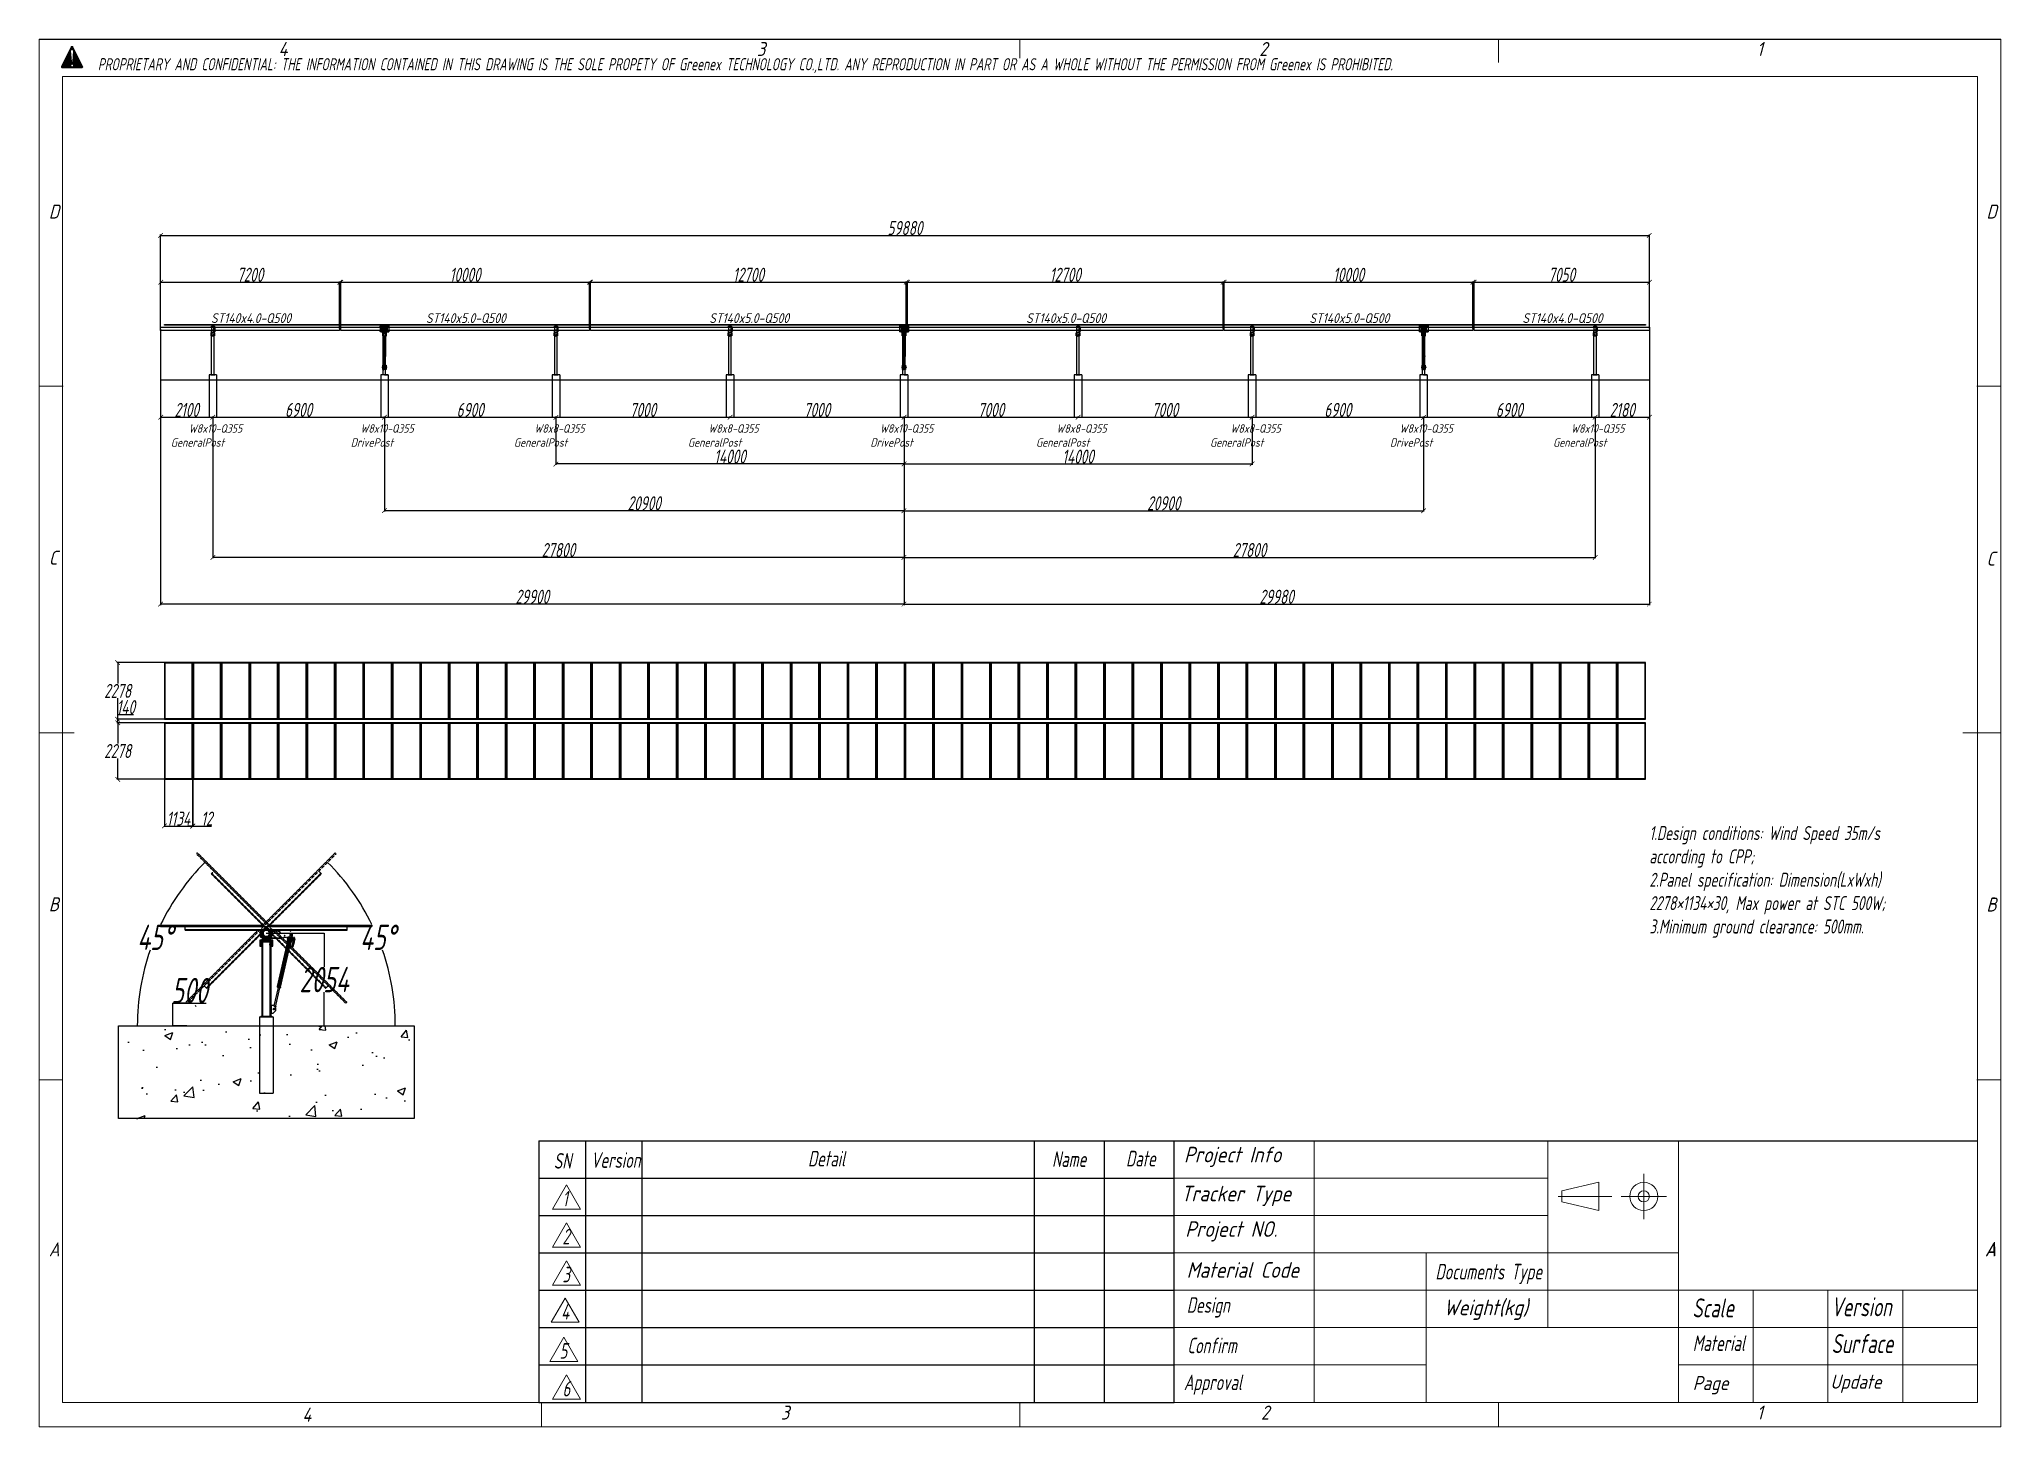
# Model space of a CAD drawing. Header units: millimetres. Extents: x -939 to 77961, y -54291 to 1503.
import ezdxf

# ---------------------------------------------------------------- set-up
doc = ezdxf.new("R2010")
doc.units = ezdxf.units.MM
doc.linetypes.add('HIDDEN', pattern=[9.525, 6.35, -3.175])
doc.linetypes.add('PHANTOM', pattern=[63.5, 31.75, -6.35, 6.35, -6.35, 6.35, -6.35])
doc.layers.add('01 Heavy line', color=7, linetype='Continuous', lineweight=18)
doc.layers.add('双点画', color=6, linetype='PHANTOM', lineweight=5)
for name, color, linetype in [('01-Dimension', 4, 'Continuous'), ('02-Rotation', 6, 'HIDDEN'), ('03-Text', 3, 'Continuous')]:
    doc.layers.add(name, color=color, linetype=linetype)
doc.styles.add('GB', font='gbeitc.shx', dxfattribs={"width": 0.8, "bigfont": 'gbcbig.shx'})
doc.styles.add('GreenexSolar', font='gbeitc.shx', dxfattribs={"width": 0.8, "height": 563.571429})
doc.styles.add('样式 1', font='')
doc.styles.get('样式 1').set_extended_font_data('KaiTi_GB2312')
doc.dimstyles.new('GreenexSolar', dxfattribs={"dimtxt": 3, "dimasz": 1, "dimexe": 0.18, "dimexo": 0.0625, "dimgap": 0.09, "dimtad": 1, "dimtih": 1, "dimtoh": 1, "dimdec": 0, "dimzin": 0, "dimdsep": 46, "dimtxsty": 'GreenexSolar', "dimblk": 'ARCHTICK', "dimcen": 0.09, "dimclrd": 4, "dimclre": 4, "dimclrt": 3, "dimadec": 0, "dimazin": 0, "dimtfac": 1, "dimtdec": 4, "dimtofl": 0, "dimtmove": 0, "dimatfit": 3, "dimfxl": 1, "dimtolj": 1, "dimtzin": 0, "dimarcsym": 0})

msp = doc.modelspace()

# ---------------------------------------------------------------- texts
at = {"layer": '03-Text', "style": 'GreenexSolar'}
for s, height, p in [('ST140x4.0-Q500', 394.5, (5967, -9907.9)), ('ST140x5.0-Q500', 394.5, (14613, -9907.9)), ('ST140x5.0-Q500', 394.5, (26009, -9907.9)), ('ST140x5.0-Q500', 394.5, (38755, -9907.9)), ('ST140x5.0-Q500', 394.5, (50151, -9907.9)), ('ST140x4.0-Q500', 394.5, (58722, -9907.9)), ('W8x10-Q355', 338.14, (5078.9, -14318.4)), ('W8x10-Q355', 338.14, (11978.9, -14318.4)), ('W8x8-Q355', 338.14, (18975.5, -14318.4)), ('W8x8-Q355', 338.14, (25975.5, -14318.4)), ('W8x10-Q355', 338.14, (32878.9, -14318.4)), ('W8x8-Q355', 338.14, (39975.5, -14318.4)), ('W8x8-Q355', 338.14, (46975.5, -14318.4)), ('W8x10-Q355', 338.14, (53778.9, -14318.4)), ('W8x10-Q355', 338.14, (60678.9, -14318.4)), ('GeneralPost', 338.143, (4354.3, -14882)), ('DrivePost', 338.14, (11592.4, -14882)), ('GeneralPost', 338.143, (18154.3, -14882)), ('GeneralPost', 338.143, (25154.3, -14882)), ('DrivePost', 338.14, (32492.4, -14882)), ('GeneralPost', 338.143, (39154.3, -14882)), ('GeneralPost', 338.143, (46154.3, -14882)), ('DrivePost', 338.14, (53392.4, -14882)), ('GeneralPost', 338.143, (59954.3, -14882))]:
    msp.add_text(s, height=height, dxfattribs=at).set_placement(p)
at = {"layer": '03-Text', "insert": (63825, -30135.4), "char_height": 563.5714, "width": 11130, "attachment_point": 1, "style": 'GreenexSolar'}
msp.add_mtext('1.Design conditions: Wind Speed 35m/s according to CPP;^J2.Panel specification: Dimension(LxWxh) 2278×1134×30, Max power at STC 500W;^J3.Minimum ground clearance: 500mm.', dxfattribs=at)

# ---------------------------------------------------------------- blocks, each defined once
blk = doc.blocks.new('00-Greenex-京立蔚蓝英文图框')
at = {"layer": '01 Heavy line', "true_color": 0xfed300}
h = blk.add_hatch(color=40, dxfattribs=at)
edge = h.paths.add_edge_path(flags=0)
edge.add_line((1.86, 6.38), (-0.24, 2.17))
edge.add_arc((-0.08, 2.09), 0.18, 153.4349, 270)
edge.add_line((-0.08, 1.91), (4.13, 1.91))
edge.add_arc((4.13, 2.09), 0.18, 270, 386.5651)
edge.add_line((4.29, 2.17), (2.19, 6.38))
edge.add_arc((2.02, 6.3), 0.18, 26.5651, 153.4349)
edge = h.paths.add_edge_path(flags=0)
edge.add_arc((2.02, 2.39), 0.3, 0, 360)
edge = h.paths.add_edge_path(flags=0)
edge.add_arc((2.02, 5.51), 0.3, -3.7351, 183.7351, ccw=False)
edge.add_line((2.32, 5.49), (2.17, 3.19))
edge.add_arc((2.02, 3.2), 0.15, 183.7351, 356.2649, ccw=False)
edge.add_line((1.88, 3.19), (1.73, 5.49))
for p, q in [((102, -227.78), (410, -227.78)), ((102, -227.78), (102, -283.78)), ((238, -283.78), (238, -227.78)), ((102, -283.78), (238, -283.78))]:
    blk.add_line(p, q)
at = {"layer": '01 Heavy line', "color": 4, "lineweight": 25}
for p, q in [((-5, 8), (415, 8)), ((112, -227.78), (112, -283.78)), ((124, -227.78), (124, -283.78)), ((208, -227.78), (208, -283.78)), ((223, -227.78), (223, -283.78)), ((102, -235.78), (238, -235.78)), ((102, -243.78), (238, -243.78)), ((102, -251.78), (238, -251.78)), ((102, -259.78), (238, -259.78)), ((102, -267.78), (238, -267.78)), ((102, -275.78), (238, -275.78))]:
    blk.add_line(p, q, dxfattribs=at)
at = {"layer": '01 Heavy line', "color": 4}
for p, q in [((-5, 8), (-5, -289)), ((205, 3.94), (205, 8)), ((307.44, 3), (307.44, 8)), ((415, 8), (415, -289)), ((0.12, -66.25), (-5, -66.25)), ((409.88, -66.25), (415, -66.25)), ((2.45, -140.5), (-5, -140.5)), ((406.88, -140.5), (415, -140.5)), ((0, -214.75), (-5, -214.75)), ((409.88, -214.75), (415, -214.75)), ((268, -227.78), (268, -283.78)), ((318, -227.78), (318, -267.78)), ((346, -227.78), (346, -283.78)), ((338.57, -234.84), (338.57, -244.54)), ((104.93, -242.42), (107.93, -237.23)), ((107.93, -237.23), (110.93, -242.42)), ((238, -235.78), (318, -235.78)), ((321.04, -238.49), (328.91, -236.68)), ((321.04, -240.89), (321.04, -238.49)), ((328.91, -242.69), (328.91, -236.68)), ((104.93, -242.42), (110.93, -242.42)), ((320.21, -239.69), (331.74, -239.69)), ((321.04, -240.89), (328.91, -242.69)), ((343.42, -239.69), (333.71, -239.69)), ((104.93, -250.55), (107.93, -245.36)), ((107.93, -245.36), (110.93, -250.55)), ((238, -243.78), (318, -243.78)), ((104.93, -250.55), (110.93, -250.55)), ((238, -251.78), (346, -251.78)), ((292, -251.78), (292, -283.78)), ((104.93, -258.68), (107.93, -253.48)), ((107.93, -253.48), (110.93, -258.68)), ((104.93, -258.68), (110.93, -258.68)), ((238, -259.78), (410, -259.78)), ((362, -259.78), (362, -283.78)), ((378, -259.78), (378, -283.78)), ((394, -259.78), (394, -283.78)), ((104.64, -266.64), (107.64, -261.45)), ((107.64, -261.45), (110.64, -266.64)), ((104.64, -266.64), (110.64, -266.64)), ((238, -267.78), (410, -267.78)), ((104.31, -275.02), (107.31, -269.82)), ((107.31, -269.82), (110.31, -275.02)), ((104.31, -275.02), (110.31, -275.02)), ((238, -275.78), (292, -275.78)), ((346, -275.78), (410, -275.78)), ((104.93, -283.11), (107.93, -277.91)), ((107.93, -277.91), (110.93, -283.11)), ((102.56, -283.88), (102.56, -289)), ((104.93, -283.11), (110.93, -283.11)), ((205, -283.78), (205, -289)), ((307.44, -283.88), (307.44, -289)), ((307.44, -283.88), (307.44, -289)), ((-5, -289), (415, -289))]:
    blk.add_line(p, q, dxfattribs=at)
at = {"layer": '01 Heavy line', "color": 40, "lineweight": 18, "true_color": 0xfed300}
for p, q in [((1.86, 6.38), (-0.24, 2.17)), ((1.73, 5.49), (1.88, 3.19)), ((2.32, 5.49), (2.17, 3.19)), ((4.29, 2.17), (2.19, 6.38)), ((-0.08, 1.91), (4.13, 1.91))]:
    blk.add_line(p, q, dxfattribs=at)
at = {"layer": '01 Heavy line', "color": 7, "lineweight": 18}
for p, q in [((0, 0), (410, 0)), ((0, 0), (0, -283.78)), ((410, 0), (410, -283.78)), ((0, -283.78), (410, -283.78))]:
    blk.add_line(p, q, dxfattribs=at)
at = {"layer": '01 Heavy line', "color": 40, "lineweight": 18, "true_color": 0xfed300}
blk.add_circle((2.02, 2.39), 0.3, dxfattribs=at)
at = {"layer": '01 Heavy line', "color": 4}
for radius in [3.01, 1.2]:
    blk.add_circle((338.57, -239.69), radius, dxfattribs=at)
at = {"layer": '01 Heavy line', "color": 40, "lineweight": 18, "true_color": 0xfed300}
for centre, radius, start, end in [((2.02, 5.51), 0.3, 356.2649, 183.7351), ((2.02, 6.3), 0.18, 26.5651, 153.4349), ((-0.08, 2.09), 0.18, 153.4349, 270), ((2.02, 3.2), 0.15, 183.7351, 356.2649), ((4.13, 2.09), 0.18, 270, 26.5651)]:
    blk.add_arc(centre, radius, start, end, dxfattribs=at)
at = {"layer": '01 Heavy line', "color": 4, "style": 'GB'}
for s, height, p in [('4', 3, (46.22, 4.41)), ('3', 3, (148.66, 4.41)), ('2', 3, (256.22, 4.41)), ('1', 3, (362.76, 4.41)), ('D', 3, (-2.95, -30.38)), ('D', 3, (411.93, -30.38)), ('C', 3, (-2.95, -104.47)), ('C', 3, (411.93, -104.66)), ('B', 3, (-2.95, -178.67)), ('B', 3, (411.93, -178.71)), ('Project Info', 3.3333, (240.12, -232.41)), ('Tracker Type', 3.3333, (239.48, -240.75)), ('Project NO.', 3.3333, (240.39, -248.35)), ('A', 3, (-2.95, -252.53)), ('A', 3, (411.71, -252.46)), ('Material Code', 3.3333, (240.69, -257.1)), ('Weight(kg)', 3.333, (295.75, -265.13)), ('Page', 3, (349.06, -281.14)), ('Update', 3, (378.52, -280.86)), ('4', 3, (51.34, -287.92)), ('3', 3, (153.78, -287.46)), ('2', 3, (256.61, -287.46)), ('1', 3, (362.76, -287.46))]:
    blk.add_text(s, height=height, dxfattribs=at).set_placement(p)
at = {"layer": '01 Heavy line', "color": 4, "style": 'GB', "width": 0.8}
for s, height, p in [('SN', 3.333, (105.18, -233.75)), ('Version', 3.333, (113.12, -233.59)), ('Detail', 3.333, (159.6, -233.28)), ('Name', 3.333, (211.86, -233.39)), ('Date', 3.333, (227.7, -233.27)), ('1', 3.33, (107.04, -241.82)), ('2', 3.33, (107.04, -249.95)), ('3', 3.33, (107.04, -258.08)), ('Documents Type', 3.3333, (293.95, -257.47)), ('4', 3.33, (106.75, -266.04)), ('Design', 3.333, (240.71, -264.61)), ('Scale', 4.067, (348.97, -265.59)), ('Version', 4.067, (378.68, -265.36)), ('5', 3.33, (106.41, -274.42)), ('Confirm', 3.333, (240.83, -273.27)), ('Material', 3.333, (349.06, -272.77)), ('Surface', 4.067, (378.75, -273.23)), ('6', 3.33, (107.04, -282.51)), ('Approval', 3.333, (240.09, -281.15))]:
    blk.add_text(s, height=height, dxfattribs=at).set_placement(p)
at = {"layer": '01 Heavy line', "color": 0, "style": '样式 1'}
blk.add_text('YMT', height=0.000998, dxfattribs=at).set_placement((376.36, -228.86))
at = {"layer": '01 Heavy line', "style": 'GB'}
blk.add_text('A', height=3, dxfattribs=at).set_placement((411.59, -252.56))
at = {"layer": '01 Heavy line', "color": 4, "insert": (7.56, 3.95), "char_height": 2.6, "attachment_point": 1, "style": 'GB'}
blk.add_mtext('PROPRIETARY AND CONFIDENTIAL: THE INFORMATION CONTAINED IN THIS DRAWING IS THE SOLE PROPETY OF Greenex TECHNOLOGY CO.,LTD. ANY REPRODUCTION IN PART OR AS A WHOLE WITHOUT THE PERMISSION FROM Greenex IS PROHIBITED.', dxfattribs=at)
blk = doc.blocks.new('*U103')
at = {"color": 7, "linetype": 'Continuous', "lineweight": 25}
for p, q in [((-53, 115), (-47, 115)), ((-53, 65), (-53, 115)), ((-53, 65), (-47, 65)), ((-53, 65), (-53, 30)), ((-53, 30), (-45, 30)), ((-47, 65), (-47, 115)), ((-47, 107), (-45, 107)), ((-47, 49), (-47, 65)), ((-45, 49), (-47, 49)), ((45, 115), (-45, 115)), ((-45, -37), (-45, 115)), ((45, -37), (45, 115)), ((47, 107), (45, 107)), ((45, 49), (47, 49)), ((53, 30), (45, 30)), ((53, 115), (47, 115)), ((47, 65), (47, 115)), ((53, 65), (47, 65)), ((47, 49), (47, 65)), ((53, 65), (53, 115)), ((59, 95), (53, 95)), ((53, 95), (53, 80)), ((53, 65), (53, 30)), ((54, 77), (61, 77)), ((59, 80), (59, 95)), ((63, 70), (63, 76)), ((63, 76), (93, 76)), ((63, 70), (93, 70)), ((64, 76), (64, 78)), ((64, 78), (85, 78)), ((66, 86), (67, 86)), ((68, 86), (66, 86)), ((66, 79), (66, 85)), ((66, 79), (71, 79)), ((68, 86), (67, 86)), ((71, 85), (68, 86)), ((76, 86), (68, 86)), ((68, 78), (68, 79)), ((70, -70), (70, 70)), ((76, 86), (71, 85)), ((71, 79), (71, 85)), ((71, 79), (81, 79)), ((81, 85), (76, 86)), ((84, 86), (76, 86)), ((81, 79), (81, 85)), ((81, 79), (87, 79)), ((82, 70), (82, -70)), ((85, 86), (84, 86)), ((85, 86), (87, 86)), ((85, 79), (85, 78)), ((85, 78), (88, 78)), ((87, 86), (87, 85)), ((87, 79), (87, 85)), ((88, 78), (88, 76)), ((93, 70), (93, 76)), ((-69, -284), (-69, -154)), ((-69, -154), (-61, -154)), ((-69, -284), (-61, -284)), ((-68, -151), (-68, -154)), ((-60, -151), (-68, -151)), ((-61, -284), (-61, -154)), ((-55, -154), (-61, -154)), ((-61, -284), (-55, -284)), ((-60, -151), (-60, -154)), ((-55, -138), (-55, -154)), ((-55, -138), (55, -138)), ((-55, -154), (-55, -284)), ((-55, -154), (55, -154)), ((-55, -284), (55, -284)), ((-53, -30), (-53, -65)), ((-53, -30), (-45, -30)), ((-47, -65), (-53, -65)), ((-53, -115), (-53, -65)), ((-47, -115), (-53, -115)), ((-50, -1844), (-50, -284)), ((-47, -65), (-47, -49)), ((-47, -49), (-45, -49)), ((-47, -115), (-47, -65)), ((-45, -107), (-47, -107)), ((-45, -37), (45, -37)), ((-45, -137), (-45, -37)), ((-45, -137), (45, -137)), ((-45, -138), (-45, -137)), ((53, -30), (45, -30)), ((45, -137), (45, -37)), ((47, -49), (45, -49)), ((45, -107), (47, -107)), ((45, -137), (45, -138)), ((47, -65), (47, -49)), ((47, -65), (53, -65)), ((47, -115), (47, -65)), ((47, -115), (53, -115)), ((50, -1844), (50, -284)), ((53, -30), (53, -65)), ((53, -115), (53, -65)), ((53, -80), (53, -95)), ((53, -95), (59, -95)), ((61, -77), (54, -77)), ((55, -138), (55, -154)), ((55, -154), (55, -284)), ((61, -154), (55, -154)), ((55, -284), (61, -284)), ((59, -95), (59, -80)), ((60, -154), (60, -151)), ((60, -151), (68, -151)), ((69, -154), (61, -154)), ((61, -154), (61, -284)), ((69, -284), (61, -284)), ((63, -70), (93, -70)), ((63, -76), (63, -70)), ((63, -76), (93, -76)), ((64, -80), (64, -77)), ((64, -77), (85, -77)), ((64, -80), (85, -80)), ((66, -84), (68, -83)), ((66, -84), (66, -92)), ((68, -94), (66, -93)), ((67, -83), (67, -80)), ((67, -83), (86, -83)), ((85, -94), (68, -94)), ((68, -154), (68, -151)), ((69, -154), (69, -284)), ((70, -77), (70, -76)), ((70, -101), (70, -94)), ((71, -102), (70, -101)), ((82, -101), (70, -101)), ((71, -84), (71, -92)), ((71, -102), (81, -102)), ((81, -84), (81, -92)), ((81, -102), (82, -102)), ((82, -76), (82, -77)), ((82, -94), (82, -101)), ((82, -101), (82, -102)), ((82, -101), (82, -101)), ((85, -77), (88, -77)), ((85, -80), (88, -80)), ((85, -83), (87, -84)), ((87, -93), (85, -94)), ((86, -80), (86, -83)), ((87, -84), (87, -92)), ((87, -84), (87, -84)), ((87, -92), (87, -93)), ((88, -77), (88, -80)), ((93, -70), (93, -76))]:
    blk.add_line(p, q, dxfattribs=at)
for p, q in [((150, -1854), (-150, -1854)), ((-150, -1854), (-150, -3554)), ((-80, -1854), (-80, -1844)), ((-80, -1844), (80, -1844)), ((80, -1854), (80, -1844)), ((150, -1854), (150, -3554)), ((-150, -3554), (150, -3554))]:
    blk.add_line(p, q)
for centre, radius in [((-28, -249), 15), ((-28, -249), 11.6), ((-28, -249), 8), ((-28, -249), 7.2), ((28, -249), 25), ((28, -249), 11.6), ((28, -249), 8), ((28, -249), 7.2)]:
    blk.add_circle(centre, radius, dxfattribs=at)
for centre, radius, start, end in [((63, 80), 10, 180, 197.4576), ((63, 80), 10, 197.4576, 270), ((63, 80), 4, 180, 228.59038), ((63, 80), 4, 228.59038, 270), ((-55, -151), 13, 90, 180), ((-55, -151), 5, 90, 180), ((-28, -249), 12.6, 159.49734, 190.33007), ((-28, -249), 12.5, 220.48644, 250.93049), ((-28, -279), 8.75, 214.8499, 325.1501), ((-28, -249), 12.6, 281.68983, 312.73759), ((28, -249), 12.6, 139.61388, 170.44662), ((28, -249), 12.6, 199.80758, 231.04703), ((28, -279), 8.75, 214.8499, 325.1501), ((28, -249), 12.6, 261.80638, 292.85413), ((63, -80), 10, 162.5424, 180), ((63, -80), 10, 90, 162.5424), ((55, -151), 13, 0, 90), ((55, -151), 5, 0, 90), ((63, -80), 4, 131.40962, 180), ((63, -80), 4, 90, 131.40962)]:
    blk.add_arc(centre, radius, start, end, dxfattribs=at)
for points, knots in [([(84, 86), (83, 86), (82, 86), (81, 86), (81, 85)], [0, 0, 0, 0, 0.746933, 1, 1, 1, 1]), ([(87, 85), (87, 85), (86, 86), (85, 86), (84, 86)], [0, 0, 0, 0, 0.0269952, 1, 1, 1, 1]), ([(-39, -241), (-39, -242), (-39, -245), (-39, -248), (-40, -252), (-40, -254), (-40, -255)], [0, 0, 0, 0, 0.264607, 0.534953, 0.765346, 1, 1, 1, 1]), ([(-40, -255), (-39, -255), (-38, -256), (-36, -258), (-32, -260), (-30, -262), (-28, -263)], [0, 0, 0, 0, 0.13043, 0.380026, 0.635722, 1, 1, 1, 1]), ([(-27, -235), (-28, -236), (-30, -237), (-33, -238), (-36, -240), (-38, -241), (-39, -241)], [0, 0, 0, 0, 0.264607, 0.534953, 0.765346, 1, 1, 1, 1]), ([(-28, -263), (-27, -262), (-25, -261), (-22, -260), (-19, -258), (-17, -257), (-16, -257)], [0, 0, 0, 0, 0.264607, 0.534953, 0.765346, 1, 1, 1, 1]), ([(-15, -243), (-16, -242), (-19, -240), (-22, -238), (-25, -236), (-26, -236), (-27, -235)], [0, 0, 0, 0, 0.364276, 0.613562, 0.86957, 1, 1, 1, 1]), ([(-16, -257), (-16, -256), (-16, -253), (-16, -250), (-15, -246), (-15, -244), (-15, -243)], [0, 0, 0, 0, 0.264607, 0.534953, 0.765346, 1, 1, 1, 1]), ([(19, -238), (19, -239), (18, -241), (16, -244), (15, -248), (14, -250), (14, -251)], [0, 0, 0, 0, 0.264607, 0.534953, 0.765346, 1, 1, 1, 1]), ([(14, -251), (14, -251), (15, -252), (17, -255), (19, -258), (21, -260), (22, -262)], [0, 0, 0, 0, 0.1304302, 0.3800258, 0.6357223, 1, 1, 1, 1]), ([(33, -236), (32, -236), (29, -237), (26, -237), (22, -237), (20, -238), (19, -238)], [0, 0, 0, 0, 0.264607, 0.534953, 0.765346, 1, 1, 1, 1]), ([(22, -262), (23, -262), (26, -261), (29, -261), (33, -261), (35, -260), (36, -260)], [0, 0, 0, 0, 0.264607, 0.534953, 0.765346, 1, 1, 1, 1]), ([(41, -247), (40, -246), (39, -244), (36, -241), (34, -238), (33, -237), (33, -236)], [0, 0, 0, 0, 0.364276, 0.613562, 0.86957, 1, 1, 1, 1]), ([(36, -260), (36, -259), (37, -257), (39, -254), (40, -250), (41, -248), (41, -247)], [0, 0, 0, 0, 0.264607, 0.534953, 0.765346, 1, 1, 1, 1]), ([(71, -84), (70, -83), (70, -83), (68, -83), (67, -83), (67, -83), (66, -84)], [0, 0, 0, 0, 0.282219, 0.570558, 0.816289, 1, 1, 1, 1]), ([(66, -93), (67, -93), (67, -93), (69, -93), (70, -93), (70, -93), (71, -92)], [0, 0, 0, 0, 0.215777, 0.50407, 0.749763, 1, 1, 1, 1]), ([(81, -84), (80, -83), (78, -83), (75, -83), (73, -83), (71, -84), (71, -84)], [0, 0, 0, 0, 0.363821, 0.613049, 0.868997, 1, 1, 1, 1]), ([(71, -92), (71, -93), (73, -93), (75, -93), (78, -93), (80, -93), (81, -92)], [0, 0, 0, 0, 0.1310038, 0.3805401, 0.636178, 1, 1, 1, 1]), ([(87, -84), (86, -83), (85, -83), (84, -83), (82, -83), (82, -84), (81, -84)], [0, 0, 0, 0, 0.264605, 0.534949, 0.765344, 1, 1, 1, 1]), ([(81, -92), (82, -93), (83, -93), (84, -93), (86, -93), (86, -93), (87, -92)], [0, 0, 0, 0, 0.264605, 0.534949, 0.765344, 1, 1, 1, 1])]:
    blk.add_open_spline(points, degree=3, knots=knots, dxfattribs=at)
blk = doc.blocks.new('*U104')
at = {"color": 7, "linetype": 'Continuous', "lineweight": 25}
for p, q in [((-57, 121), (-177, 121)), ((-177, 121), (-177, 85)), ((-177, 85), (-177, 79)), ((-107, 79), (-177, 79)), ((-177, 79), (-177, 65)), ((-177, 65), (-177, -65)), ((-131, 112), (-131, 106)), ((-106, 112), (-131, 112)), ((-106, 106), (-131, 106)), ((-131, 106), (-116, 106)), ((-116, 106), (-91, 106)), ((-112, 102), (-112, 90)), ((-87, 102), (-112, 102)), ((-112, 90), (-111, 80)), ((-111, 80), (-108, 80)), ((-108, 80), (-111, 80)), ((-107, 68), (-107, -68)), ((-106, 112), (-106, 106)), ((-91, 112), (-106, 112)), ((-91, 106), (-106, 106)), ((-91, 106), (-91, 112)), ((-81, 102), (-87, 102)), ((-76, 52), (-85, 99)), ((-79, 99), (-85, 99)), ((-70, 52), (-79, 99)), ((-57, 79), (-76, 79)), ((-70, 52), (-76, 52)), ((-73, -32), (-74, 6)), ((-68, 6), (-74, 6)), ((-69, 32), (69, 32)), ((-67, -32), (-68, 6)), ((-57, 121), (-57, 85)), ((-57, 85), (-57, 79)), ((-57, 79), (-57, 65)), ((-57, 65), (-57, 32)), ((-47, 115), (-53, 115)), ((-53, 65), (-53, 115)), ((-53, 65), (-47, 65)), ((-53, 65), (-53, 32)), ((-47, 65), (-47, 115)), ((-45, 107), (-47, 107)), ((-47, 65), (-47, 49)), ((-47, 49), (-45, 49)), ((45, 115), (-45, 115)), ((-45, 32), (-45, 115)), ((-30, 2), (-40, -18)), ((30, 2), (-30, 2)), ((40, -18), (30, 2)), ((45, 32), (45, 115)), ((48, 107), (45, 107)), ((45, 49), (48, 49)), ((54, 115), (48, 115)), ((48, 65), (48, 115)), ((54, 65), (48, 65)), ((48, 49), (48, 65)), ((54, 65), (54, 115)), ((54, 65), (54, 32)), ((57, 121), (57, 85)), ((57, 121), (177, 121)), ((57, 85), (57, 79)), ((57, 79), (57, 65)), ((57, 79), (76, 79)), ((57, 65), (57, 32)), ((67, -32), (68, 6)), ((68, 6), (74, 6)), ((70, 52), (79, 99)), ((70, 52), (76, 52)), ((73, -32), (74, 6)), ((76, 52), (85, 99)), ((79, 99), (85, 99)), ((81, 102), (87, 102)), ((85, 110), (82, 112)), ((87, 102), (112, 102)), ((91, 112), (105, 112)), ((91, 106), (91, 112)), ((116, 106), (91, 106)), ((91, 106), (105, 106)), ((105, 112), (105, 106)), ((105, 112), (131, 112)), ((105, 106), (131, 106)), ((107, 79), (177, 79)), ((107, 68), (107, -68)), ((111, 80), (108, 80)), ((108, 80), (111, 80)), ((112, 90), (111, 80)), ((112, 102), (112, 90)), ((131, 106), (116, 106)), ((131, 112), (131, 106)), ((177, 121), (177, 85)), ((177, 85), (177, 79)), ((177, 79), (177, 65)), ((177, 65), (177, -65)), ((-177, -65), (-177, -79)), ((-107, -79), (-177, -79)), ((-177, -79), (-177, -85)), ((-177, -85), (-177, -121)), ((-63, -121), (-177, -121)), ((-131, -112), (-131, -106)), ((-131, -106), (-110, -106)), ((-116, -112), (-131, -112)), ((-131, -112), (-110, -112)), ((-116, -112), (-95, -112)), ((-111, -80), (-112, -90)), ((-112, -90), (-112, -102)), ((-112, -102), (-91, -102)), ((-108, -80), (-111, -80)), ((-110, -112), (-110, -106)), ((-110, -106), (-95, -106)), ((-110, -112), (-95, -112)), ((-95, -106), (-95, -112)), ((-91, -24), (-91, -24)), ((-91, -55), (-91, -24)), ((-91, -101), (-81, -75)), ((-85, -101), (-91, -101)), ((-85, -102), (-91, -102)), ((-87, -107), (-86, -109)), ((-86, -24), (-86, -24)), ((-86, -55), (-86, -24)), ((-76, -19), (-85, -19)), ((-85, -19), (-85, -61)), ((-85, -61), (-76, -61)), ((-85, -101), (-77, -81)), ((-76, -82), (-70, -82)), ((-67, -32), (-73, -32)), ((-62, -79), (-69, -79)), ((-69, -284), (-69, -154)), ((-69, -154), (-62, -154)), ((-69, -284), (-61, -284)), ((-68, -12), (-62, -18)), ((-68, -61), (-35, -61)), ((-68, -151), (-68, -154)), ((-35, -19), (-67, -19)), ((-63, -113), (-62, -112)), ((-63, -118), (-63, -113)), ((-63, -115), (-63, -113)), ((-63, -115), (-63, -120)), ((-63, -116), (-63, -115)), ((-63, -118), (-63, -115)), ((-57, -123), (-63, -118)), ((-63, -120), (-63, -118)), ((-63, -123), (-63, -118)), ((-63, -120), (-57, -125)), ((-57, -125), (-63, -120)), ((-63, -120), (-63, -120)), ((-63, -123), (-63, -120)), ((-57, -128), (-63, -123)), ((-62, -18), (-40, -18)), ((-62, -70), (-62, -74)), ((-62, -70), (-62, -82)), ((-62, -74), (-56, -79)), ((-62, -74), (-62, -86)), ((-62, -86), (-62, -82)), ((-61, -86), (-62, -118)), ((-61, -86), (-62, -113)), ((-56, -90), (-62, -86)), ((-62, -113), (-62, -118)), ((-62, -118), (-56, -123)), ((-62, -123), (-62, -162)), ((-62, -123), (-62, -158)), ((-62, -158), (-62, -162)), ((-62, -162), (-56, -167)), ((-62, -163), (-56, -167)), ((-45, -61), (-61, -69)), ((-44, -61), (-61, -69)), ((-61, -73), (-61, -69)), ((-55, -78), (-61, -73)), ((-61, -86), (-55, -91)), ((-61, -284), (-61, -163)), ((-61, -284), (-55, -284)), ((-60, -182), (-59, -181)), ((-60, -182), (-60, -199)), ((-59, -182), (-60, -182)), ((-55, -200), (-60, -199)), ((-59, -165), (-59, -183)), ((-59, -183), (-59, -184)), ((-59, -193), (-59, -183)), ((-59, -184), (-59, -184)), ((-59, -184), (-59, -194)), ((-59, -185), (-59, -194)), ((-59, -194), (-59, -193)), ((-59, -194), (-59, -194)), ((-59, -194), (-59, -194)), ((-58, -184), (-55, -186)), ((-58, -184), (-56, -185)), ((-58, -185), (-58, -194)), ((-58, -194), (-58, -195)), ((-57, -18), (-57, -19)), ((-57, -61), (-57, -65)), ((-57, -65), (-57, -67)), ((-57, -71), (-55, -71)), ((-55, -72), (-57, -71)), ((-57, -125), (-57, -123)), ((-57, -125), (-57, -128)), ((-56, -79), (-56, -90)), ((-55, -71), (-51, -71)), ((-55, -72), (-55, -71)), ((-51, -72), (-55, -72)), ((-55, -187), (-55, -188)), ((-55, -187), (-54, -188)), ((-55, -188), (-55, -197)), ((-55, -197), (-55, -188)), ((-55, -188), (-55, -188)), ((-55, -195), (-55, -200)), ((-55, -197), (-55, -198)), ((-54, -199), (-55, -197)), ((-55, -198), (-55, -197)), ((-53, -199), (-55, -198)), ((-55, -198), (-55, -198)), ((-53, -200), (-55, -200)), ((-55, -284), (-43, -284)), ((-53, -70), (-54, -70)), ((-54, -126), (-54, -124)), ((-54, -129), (-54, -126)), ((-53, -189), (-54, -188)), ((-54, -188), (-54, -199)), ((-53, -199), (-54, -199)), ((-53, -61), (-53, -65)), ((-53, -65), (-53, -65)), ((-53, -65), (-53, -65)), ((-53, -69), (-53, -70)), ((-53, -92), (-53, -80)), ((-53, -124), (-53, -93)), ((-53, -189), (-53, -189)), ((-53, -189), (-53, -189)), ((-53, -189), (-53, -205)), ((-50, -207), (-53, -205)), ((-52, -80), (-52, -92)), ((-52, -135), (-52, -125)), ((-52, -140), (-52, -130)), ((-52, -137), (-52, -135)), ((-52, -137), (-52, -140)), ((-52, -137), (-52, -137)), ((-52, -137), (-52, -137)), ((-49, -71), (-51, -72)), ((-51, -71), (-49, -71)), ((-51, -72), (-51, -71)), ((-51, -81), (-51, -92)), ((-51, -92), (-51, -81)), ((-51, -92), (-45, -92)), ((-51, -135), (-50, -104)), ((-50, -125), (-51, -135)), ((-51, -142), (-50, -148)), ((-50, -190), (-51, -190)), ((-50, -78), (-48, -78)), ((-48, -79), (-50, -78)), ((-50, -94), (-50, -104)), ((-50, -94), (-50, -125)), ((-50, -148), (-50, -148)), ((-48, -190), (-50, -190)), ((-50, -190), (-50, -207)), ((-42, -207), (-50, -207)), ((-50, -1453), (-50, -284)), ((-49, -93), (-49, -103)), ((-49, -103), (-49, -103)), ((-48, -78), (-44, -78)), ((-48, -79), (-48, -78)), ((-44, -79), (-48, -79)), ((-48, -170), (-40, -170)), ((-47, -61), (-47, -62)), ((-46, -77), (-47, -77)), ((-45, -92), (-47, -93)), ((-47, -93), (-44, -94)), ((-47, -93), (-47, -97)), ((-47, -97), (-44, -98)), ((-47, -190), (-44, -190)), ((-46, -76), (-46, -77)), ((-45, -19), (-45, -18)), ((-38, -61), (-45, -61)), ((-45, -61), (-45, -61)), ((-45, -88), (-45, -89)), ((-45, -88), (-45, -89)), ((-45, -90), (-45, -93)), ((-45, -90), (-45, -93)), ((-45, -93), (-45, -93)), ((-45, -190), (-45, -201)), ((-45, -201), (-44, -202)), ((-42, -78), (-44, -79)), ((-44, -78), (-42, -78)), ((-44, -79), (-44, -78)), ((-44, -94), (-39, -94)), ((-44, -94), (-44, -98)), ((-44, -98), (-37, -98)), ((-44, -201), (-44, -190)), ((-40, -201), (-44, -201)), ((-44, -202), (-44, -201)), ((-40, -202), (-44, -202)), ((-43, -102), (-43, -102)), ((-43, -1089), (-43, -207)), ((-42, -102), (-42, -100)), ((-42, -202), (-42, -207)), ((-40, -206), (-42, -207)), ((-41, -63), (-39, -62)), ((-39, -64), (-41, -63)), ((-41, -156), (-41, -162)), ((-40, -163), (-40, -271)), ((-39, -62), (-35, -62)), ((-39, -64), (-39, -62)), ((-35, -64), (-39, -64)), ((-39, -93), (-39, -95)), ((-39, -93), (-39, -96)), ((-39, -95), (-39, -96)), ((-39, -99), (-37, -99)), ((-39, -100), (-39, -99)), ((-36, -102), (-39, -99)), ((-39, -99), (-37, -99)), ((-39, -99), (-39, -103)), ((-36, -106), (-39, -103)), ((-38, -62), (-38, -62)), ((-37, -82), (-38, -82)), ((-38, -82), (-37, -83)), ((-38, -82), (-38, -83)), ((-37, -83), (-38, -83)), ((-38, -92), (-38, -83)), ((-37, -95), (-38, -92)), ((-38, -106), (-38, -107)), ((-37, -61), (-37, -61)), ((-37, -82), (-37, -83)), ((-37, -86), (-37, -95)), ((-25, -96), (-37, -95)), ((-37, -97), (-37, -98)), ((-37, -98), (-37, -98)), ((-37, -98), (-37, -98)), ((-37, -99), (-37, -100)), ((-37, -99), (-36, -99)), ((-37, -99), (-37, -99)), ((-37, -100), (-37, -101)), ((-37, -105), (-37, -106)), ((-37, -106), (-37, -106)), ((-37, -106), (-37, -106)), ((-37, -98), (-37, -98)), ((-36, -99), (-36, -99)), ((-37, -99), (-37, -101)), ((-25, -103), (-36, -102)), ((-36, -106), (-36, -102)), ((-25, -107), (-36, -106)), ((-35, -19), (-35, -61)), ((-13, -21), (-35, -21)), ((-35, -59), (-13, -59)), ((-30, -60), (-35, -60)), ((-35, -62), (-33, -63)), ((-35, -64), (-35, -62)), ((-33, -63), (-35, -64)), ((-35, -275), (-35, -1094)), ((-21, -61), (-33, -66)), ((-33, -66), (-21, -61)), ((-33, -66), (-33, -66)), ((-21, -70), (-33, -75)), ((-33, -75), (-21, -70)), ((-33, -75), (-33, -75)), ((-13, -60), (-30, -60)), ((-25, -85), (-25, -86)), ((-25, -87), (-25, -96)), ((-15, -94), (-25, -96)), ((-15, -101), (-25, -103)), ((-25, -101), (-25, -102)), ((-25, -103), (-25, -107)), ((-15, -105), (-25, -107)), ((-18, -63), (-23, -65)), ((-23, -67), (-23, -65)), ((-23, -65), (-12, -65)), ((-12, -67), (-23, -67)), ((-18, -72), (-23, -74)), ((-23, -76), (-23, -74)), ((-23, -74), (-12, -74)), ((-21, -61), (-21, -61)), ((-21, -61), (-21, -61)), ((-21, -70), (-21, -70)), ((-21, -70), (-21, -70)), ((-21, -278), (-21, -170)), ((-16, -61), (-18, -61)), ((-16, -61), (-18, -61)), ((-18, -63), (-18, -62)), ((-18, -62), (-16, -62)), ((-16, -63), (-18, -63)), ((-16, -70), (-18, -70)), ((-16, -70), (-18, -70)), ((-18, -71), (-18, -72)), ((-18, -71), (-16, -71)), ((-16, -72), (-18, -72)), ((-17, -99), (-17, -98)), ((-17, -99), (-15, -101)), ((-17, -100), (-17, -100)), ((-17, -106), (-17, -105)), ((-17, -106), (-17, -106)), ((-16, -62), (-16, -61)), ((-16, -63), (-16, -62)), ((-16, -71), (-16, -70)), ((-16, -72), (-16, -71)), ((-16, -82), (-16, -82)), ((-16, -107), (-16, -106)), ((-13, -60), (-15, -61)), ((-15, -61), (-15, -61)), ((-12, -69), (-15, -70)), ((-15, -70), (-12, -69)), ((-12, -69), (-15, -70)), ((-12, -70), (-15, -72)), ((-15, -70), (-15, -70)), ((-15, -85), (-15, -94)), ((-15, -101), (-15, -105)), ((-14, -92), (49, -92)), ((-14, -95), (-14, -93)), ((-13, -16), (-13, -63)), ((-13, -21), (-13, -59)), ((-13, -25), (-13, -25)), ((-13, -54), (-13, -54)), ((-13, -63), (-11, -64)), ((-13, -63), (-13, -63)), ((-13, -171), (-13, -171)), ((-13, -171), (-13, -171)), ((-12, -67), (-12, -65)), ((-12, -67), (-12, -67)), ((-12, -68), (-12, -69)), ((-12, -68), (-12, -68)), ((-12, -69), (-12, -69)), ((-12, -74), (-12, -70)), ((-12, -76), (-12, -74)), ((-12, -78), (-12, -76)), ((-12, -78), (-12, -78)), ((-12, -78), (-12, -78)), ((-12, -78), (-12, -78)), ((-12, -81), (-12, -79)), ((-12, -79), (-8, -79)), ((10, -81), (-12, -81)), ((-11, -45), (-11, -8)), ((-11, -77), (-11, -45)), ((-11, -66), (-11, -66)), ((-11, -66), (-11, -66)), ((-11, -66), (-11, -66)), ((-6, -80), (-8, -79)), ((-8, -111), (-8, -111)), ((-7, -112), (-7, -110)), ((4, -3), (-6, -3)), ((4, -46), (-6, -46)), ((-6, -46), (-6, -79)), ((-6, -79), (4, -79)), ((-6, -79), (-6, -80)), ((4, -80), (-6, -80)), ((-4, -102), (-4, -102)), ((-4, -109), (-2, -108)), ((-2, -110), (-4, -109)), ((-2, -93), (-3, -95)), ((-3, -96), (-2, -97)), ((-2, -97), (-3, -98)), ((-2, -97), (-3, -99)), ((-3, -99), (-3, -101)), ((-3, -100), (-3, -102)), ((-3, -102), (-3, -100)), ((-3, -101), (-3, -102)), ((-3, -102), (0, -102)), ((-2, -97), (-2, -97)), ((-2, -108), (1, -108)), ((-2, -110), (-2, -108)), ((1, -110), (-2, -110)), ((-1, -160), (-1, -160)), ((0, -93), (0, -93)), ((0, -94), (0, -96)), ((0, -98), (0, -96)), ((0, -102), (0, -100)), ((0, -100), (0, -102)), ((0, -102), (4, -102)), ((1, -108), (3, -109)), ((1, -110), (1, -108)), ((3, -109), (1, -110)), ((4, -95), (3, -93)), ((3, -97), (4, -96)), ((4, -98), (3, -97)), ((3, -97), (4, -99)), ((3, -97), (3, -97)), ((4, -79), (4, -46)), ((7, -79), (4, -80)), ((4, -79), (4, -80)), ((4, -98), (4, -99)), ((4, -102), (4, -100)), ((4, -100), (4, -102)), ((6, -112), (6, -110)), ((6, -111), (6, -111)), ((7, -79), (10, -79)), ((9, -8), (9, -45)), ((9, -45), (9, -77)), ((9, -64), (11, -63)), ((10, -66), (9, -66)), ((10, -65), (10, -67)), ((10, -65), (22, -65)), ((10, -66), (10, -66)), ((22, -67), (10, -67)), ((10, -70), (10, -74)), ((10, -74), (10, -76)), ((10, -74), (22, -74)), ((10, -76), (10, -78)), ((22, -76), (10, -76)), ((10, -78), (10, -78)), ((10, -78), (10, -78)), ((10, -78), (10, -78)), ((10, -79), (10, -81)), ((10, -79), (49, -79)), ((49, -81), (10, -81)), ((10, -171), (10, -171)), ((11, -63), (11, -16)), ((13, -25), (11, -25)), ((11, -54), (13, -54)), ((14, -61), (11, -60)), ((11, -69), (11, -68)), ((11, -68), (11, -68)), ((14, -70), (11, -69)), ((11, -69), (14, -70)), ((11, -69), (11, -69)), ((14, -70), (11, -69)), ((14, -72), (11, -70)), ((28, -60), (12, -60)), ((35, -21), (13, -21)), ((13, -21), (13, -59)), ((13, -59), (35, -59)), ((14, -61), (14, -61)), ((14, -70), (14, -70)), ((17, -61), (15, -61)), ((15, -61), (15, -62)), ((17, -61), (15, -61)), ((15, -62), (15, -63)), ((15, -62), (17, -62)), ((17, -63), (15, -63)), ((17, -70), (15, -70)), ((15, -70), (15, -71)), ((17, -70), (15, -70)), ((15, -71), (15, -72)), ((15, -71), (17, -71)), ((17, -72), (15, -72)), ((17, -62), (17, -63)), ((22, -65), (17, -63)), ((17, -71), (17, -72)), ((22, -74), (17, -72)), ((31, -66), (20, -61)), ((32, -66), (20, -61)), ((20, -61), (20, -61)), ((31, -75), (20, -70)), ((32, -75), (20, -70)), ((20, -70), (20, -70)), ((20, -109), (20, -101)), ((35, -109), (20, -109)), ((21, -100), (21, -108)), ((21, -108), (34, -108)), ((22, -67), (22, -65)), ((22, -76), (22, -74)), ((34, -100), (22, -100)), ((22, -107), (22, -100)), ((22, -100), (33, -100)), ((33, -107), (22, -107)), ((23, -102), (33, -102)), ((23, -104), (23, -102)), ((33, -102), (23, -102)), ((33, -104), (23, -104)), ((26, -106), (26, -107)), ((35, -60), (28, -60)), ((29, -100), (29, -98)), ((31, -66), (31, -66)), ((31, -75), (31, -75)), ((32, -63), (34, -62)), ((34, -64), (32, -63)), ((32, -97), (34, -97)), ((34, -98), (32, -97)), ((33, -100), (33, -107)), ((33, -102), (33, -104)), ((33, -104), (33, -102)), ((33, -102), (33, -102)), ((34, -62), (38, -62)), ((34, -64), (34, -62)), ((38, -64), (34, -64)), ((34, -97), (37, -97)), ((34, -98), (34, -97)), ((37, -98), (34, -98)), ((34, -108), (34, -100)), ((67, -19), (35, -19)), ((35, -19), (35, -61)), ((35, -61), (68, -61)), ((35, -62), (35, -62)), ((35, -101), (35, -109)), ((36, -61), (36, -61)), ((43, -61), (37, -61)), ((39, -97), (37, -98)), ((37, -97), (39, -97)), ((37, -98), (37, -97)), ((38, -62), (40, -63)), ((38, -64), (38, -62)), ((40, -63), (38, -64)), ((39, -162), (39, -156)), ((39, -271), (39, -163)), ((39, -170), (46, -170)), ((39, -190), (43, -190)), ((43, -201), (39, -201)), ((43, -202), (39, -202)), ((44, -207), (39, -206)), ((40, -18), (62, -18)), ((41, -78), (43, -78)), ((43, -79), (41, -78)), ((41, -207), (41, -1090)), ((41, -284), (55, -284)), ((43, -296), (41, -296)), ((41, -304), (43, -304)), ((42, -100), (42, -98)), ((42, -100), (42, -100)), ((60, -69), (43, -61)), ((43, -78), (46, -78)), ((43, -79), (43, -78)), ((47, -79), (43, -79)), ((43, -190), (45, -190)), ((43, -201), (43, -190)), ((44, -190), (43, -190)), ((43, -190), (43, -201)), ((43, -202), (43, -201)), ((43, -202), (43, -201)), ((51, -293), (43, -293)), ((43, -301), (51, -301)), ((43, -306), (51, -306)), ((60, -69), (44, -61)), ((44, -77), (44, -77)), ((51, -190), (44, -190)), ((44, -190), (44, -207)), ((51, -206), (44, -207)), ((45, -19), (45, -18)), ((45, -62), (45, -61)), ((45, -76), (45, -77)), ((45, -190), (46, -190)), ((45, -190), (45, -190)), ((46, -78), (48, -78)), ((46, -79), (46, -78)), ((48, -78), (47, -79)), ((48, -63), (48, -61)), ((48, -71), (49, -71)), ((50, -72), (48, -71)), ((48, -103), (48, -93)), ((48, -103), (48, -103)), ((49, -71), (53, -71)), ((49, -72), (49, -71)), ((49, -92), (49, -81)), ((49, -104), (49, -94)), ((49, -125), (49, -94)), ((49, -104), (49, -135)), ((49, -135), (49, -125)), ((49, -148), (49, -142)), ((49, -148), (49, -148)), ((53, -72), (50, -72)), ((50, -81), (50, -92)), ((50, -125), (50, -135)), ((50, -137), (50, -135)), ((50, -140), (50, -137)), ((50, -137), (50, -137)), ((50, -293), (50, -284)), ((50, -1453), (50, -306)), ((51, -65), (54, -65)), ((51, -69), (51, -70)), ((51, -70), (51, -70)), ((51, -92), (51, -80)), ((51, -93), (52, -124)), ((51, -140), (51, -130)), ((51, -188), (52, -188)), ((51, -189), (51, -190)), ((51, -190), (51, -206)), ((51, -199), (51, -204)), ((51, -199), (51, -200)), ((58, -199), (51, -200)), ((51, -199), (51, -199)), ((51, -199), (52, -199)), ((51, -200), (51, -200)), ((51, -204), (51, -206)), ((52, -80), (52, -92)), ((52, -188), (55, -185)), ((52, -187), (54, -186)), ((52, -187), (52, -199)), ((52, -199), (54, -197)), ((53, -198), (52, -199)), ((52, -199), (52, -199)), ((55, -71), (53, -72)), ((53, -71), (55, -71)), ((53, -72), (53, -71)), ((53, -124), (53, -126)), ((53, -126), (53, -129)), ((53, -198), (54, -197)), ((54, -197), (53, -198)), ((53, -198), (53, -198)), ((54, -61), (54, -65)), ((54, -66), (54, -65)), ((60, -73), (54, -78)), ((54, -91), (60, -86)), ((54, -91), (55, -123)), ((54, -186), (56, -184)), ((55, -185), (54, -186)), ((54, -188), (54, -187)), ((54, -188), (54, -188)), ((54, -197), (54, -188)), ((54, -197), (54, -188)), ((55, -79), (61, -74)), ((55, -90), (55, -79)), ((61, -86), (55, -90)), ((55, -123), (61, -118)), ((55, -167), (61, -163)), ((55, -167), (61, -162)), ((55, -185), (57, -184)), ((55, -284), (61, -284)), ((62, -118), (56, -123)), ((56, -125), (62, -120)), ((62, -120), (56, -125)), ((56, -125), (56, -123)), ((62, -123), (56, -128)), ((56, -128), (56, -125)), ((57, -18), (57, -19)), ((57, -61), (57, -65)), ((57, -65), (57, -68)), ((58, -184), (57, -184)), ((57, -184), (57, -184)), ((57, -195), (57, -185)), ((57, -185), (57, -194)), ((57, -194), (58, -194)), ((57, -195), (57, -194)), ((58, -194), (57, -195)), ((57, -195), (57, -195)), ((57, -195), (57, -195)), ((58, -165), (58, -183)), ((58, -181), (58, -181)), ((58, -181), (58, -183)), ((58, -183), (58, -183)), ((58, -183), (58, -199)), ((58, -183), (58, -184)), ((58, -184), (58, -194)), ((60, -69), (60, -73)), ((60, -86), (61, -118)), ((61, -113), (60, -86)), ((61, -74), (61, -70)), ((61, -82), (61, -70)), ((61, -74), (61, -86)), ((61, -79), (69, -79)), ((61, -82), (61, -86)), ((61, -112), (62, -113)), ((61, -118), (61, -113)), ((61, -123), (61, -162)), ((61, -123), (61, -158)), ((69, -154), (61, -154)), ((61, -162), (61, -158)), ((61, -162), (61, -284)), ((69, -284), (61, -284)), ((62, -18), (68, -12)), ((62, -113), (62, -118)), ((62, -113), (62, -115)), ((62, -120), (62, -115)), ((62, -115), (62, -118)), ((62, -118), (62, -115)), ((62, -120), (62, -118)), ((62, -118), (62, -123)), ((62, -120), (62, -120)), ((62, -123), (62, -120)), ((62, -121), (177, -121)), ((67, -32), (73, -32)), ((68, -154), (68, -151)), ((69, -154), (69, -284)), ((70, -82), (76, -82)), ((85, -19), (76, -19)), ((76, -61), (85, -61)), ((85, -101), (77, -81)), ((91, -101), (81, -75)), ((85, -19), (85, -61)), ((99, -25), (85, -25)), ((85, -54), (99, -54)), ((85, -101), (91, -101)), ((85, -102), (91, -102)), ((112, -102), (91, -102)), ((92, -40), (92, -45)), ((94, -42), (93, -47)), ((94, -47), (96, -42)), ((94, -48), (96, -43)), ((94, -47), (94, -48)), ((110, -106), (95, -106)), ((95, -106), (95, -112)), ((110, -112), (95, -112)), ((116, -112), (95, -112)), ((96, -39), (96, -43)), ((96, -39), (96, -42)), ((97, -44), (96, -48)), ((98, -45), (98, -40)), ((104, -28), (99, -25)), ((99, -25), (99, -25)), ((99, -54), (99, -25)), ((99, -54), (104, -51)), ((104, -28), (104, -51)), ((107, -79), (177, -79)), ((108, -80), (111, -80)), ((110, -112), (110, -106)), ((131, -106), (110, -106)), ((131, -112), (110, -112)), ((111, -80), (112, -90)), ((112, -90), (112, -102)), ((116, -112), (131, -112)), ((131, -112), (131, -106)), ((177, -65), (177, -79)), ((177, -79), (177, -85)), ((177, -85), (177, -121)), ((-76, -1528), (-76, -1527)), ((-76, -1558), (-76, -1528)), ((-71, -1528), (-71, -1527)), ((-71, -1558), (-71, -1528)), ((-64, -1522), (-70, -1522)), ((-70, -1522), (-70, -1543)), ((-70, -1543), (-70, -1564)), ((-70, -1564), (-64, -1564)), ((-64, -1453), (-56, -1453)), ((-64, -1513), (-64, -1453)), ((-56, -1513), (-64, -1513)), ((-64, -1573), (-64, -1513)), ((-64, -1573), (-56, -1573)), ((-64, -1633), (-64, -1573)), ((-56, -1453), (-56, -1513)), ((-48, -1453), (-56, -1453)), ((-56, -1573), (-56, -1513)), ((-37, -1522), (-56, -1522)), ((-56, -1564), (-37, -1564)), ((-56, -1573), (-56, -1633)), ((-23, -1453), (-48, -1453)), ((-43, -1082), (-46, -1084)), ((-46, -1084), (-46, -1089)), ((-46, -1084), (-46, -1101)), ((-38, -1094), (-46, -1089)), ((-46, -1089), (-46, -1107)), ((-46, -1107), (-46, -1107)), ((-43, -1084), (-43, -1083)), ((-43, -1089), (-43, -1084)), ((-35, -1094), (-43, -1089)), ((-43, -1090), (-43, -1089)), ((-43, -1090), (-43, -1090)), ((-38, -1094), (-37, -1095)), ((-38, -1105), (-38, -1094)), ((-38, -1111), (-38, -1094)), ((-38, -1105), (-37, -1106)), ((-37, -1106), (-38, -1105)), ((-37, -1095), (-37, -1106)), ((-37, -1112), (-34, -1112)), ((-37, -1522), (-37, -1543)), ((-24, -1524), (-37, -1524)), ((-37, -1543), (-37, -1564)), ((-37, -1562), (-16, -1562)), ((-35, -1095), (-35, -1094)), ((-34, -1107), (-34, -1112)), ((-32, -1096), (-16, -1097)), ((-32, -1096), (-32, -1107)), ((-32, -1107), (-28, -1107)), ((-32, -1108), (-28, -1108)), ((-16, -1097), (-31, -1096)), ((-28, -1107), (-28, -1106)), ((-28, -1107), (-28, -1106)), ((-28, -1108), (-26, -1108)), ((-27, -1105), (-26, -1105)), ((-27, -1106), (-26, -1106)), ((-27, -1107), (-27, -1106)), ((-26, -1107), (-27, -1107)), ((-26, -1104), (-16, -1105)), ((-26, -1105), (-16, -1106)), ((-26, -1105), (-26, -1105)), ((-26, -1106), (-26, -1107)), ((-26, -1519), (-26, -1522)), ((-25, -1106), (-16, -1106)), ((-25, -1107), (-25, -1106)), ((-25, -1107), (-25, -1113)), ((-25, -1107), (-25, -1107)), ((-24, -1107), (-25, -1107)), ((-23, -1467), (-25, -1466)), ((-24, -1114), (-24, -1107)), ((-16, -1115), (-24, -1114)), ((-24, -1491), (-23, -1491)), ((-23, -1114), (-23, -1519)), ((14, -1097), (-16, -1097)), ((-16, -1097), (15, -1097)), ((-16, -1097), (-16, -1105)), ((-16, -1105), (15, -1105)), ((-16, -1106), (15, -1106)), ((-16, -1106), (-16, -1106)), ((-16, -1106), (-16, -1106)), ((-16, -1114), (-16, -1106)), ((-16, -1106), (-16, -1114)), ((-16, -1114), (-16, -1114)), ((-16, -1114), (-16, -1114)), ((-16, -1115), (-16, -1115)), ((-16, -1562), (-16, -1527)), ((-13, -1528), (-16, -1528)), ((-16, -1557), (-13, -1557)), ((-16, -1106), (14, -1106)), ((-16, -1114), (-16, -1106)), ((-13, -1527), (-13, -1565)), ((-13, -1565), (-13, -1568)), ((-3, -1116), (-1, -1116)), ((-1, -1116), (-1, -1116)), ((-1, -1116), (-1, -1116)), ((-1, -1116), (0, -1116)), ((-1, -1566), (-1, -1525)), ((12, -1565), (12, -1527)), ((15, -1528), (12, -1528)), ((12, -1557), (15, -1557)), ((12, -1568), (12, -1565)), ((30, -1096), (14, -1097)), ((14, -1106), (14, -1106)), ((14, -1106), (14, -1106)), ((14, -1106), (23, -1106)), ((14, -1106), (14, -1114)), ((14, -1106), (14, -1114)), ((14, -1114), (14, -1106)), ((14, -1114), (14, -1114)), ((22, -1114), (14, -1115)), ((14, -1115), (14, -1115)), ((15, -1097), (31, -1096)), ((15, -1097), (15, -1105)), ((15, -1105), (25, -1104)), ((15, -1106), (25, -1105)), ((15, -1562), (15, -1527)), ((15, -1562), (37, -1562)), ((22, -1519), (22, -1114)), ((48, -1453), (22, -1453)), ((22, -1489), (26, -1490)), ((23, -1106), (23, -1107)), ((23, -1113), (23, -1107)), ((23, -1107), (23, -1107)), ((23, -1107), (23, -1114)), ((37, -1524), (23, -1524)), ((24, -1522), (24, -1519)), ((25, -1105), (25, -1105)), ((25, -1105), (25, -1105)), ((26, -1106), (25, -1106)), ((25, -1107), (25, -1106)), ((26, -1107), (25, -1107)), ((25, -1108), (27, -1108)), ((26, -1106), (26, -1107)), ((27, -1106), (27, -1107)), ((27, -1107), (27, -1106)), ((31, -1107), (27, -1107)), ((27, -1108), (30, -1108)), ((31, -1096), (31, -1107)), ((34, -1094), (33, -1095)), ((33, -1107), (33, -1112)), ((33, -1112), (36, -1112)), ((42, -1089), (34, -1094)), ((36, -1095), (37, -1094)), ((36, -1106), (36, -1095)), ((36, -1106), (37, -1105)), ((37, -1105), (36, -1106)), ((37, -1094), (45, -1089)), ((37, -1094), (37, -1105)), ((37, -1111), (37, -1094)), ((56, -1522), (37, -1522)), ((37, -1522), (37, -1543)), ((37, -1543), (37, -1564)), ((37, -1564), (56, -1564)), ((45, -1084), (41, -1082)), ((41, -1083), (42, -1084)), ((41, -1090), (41, -1090)), ((42, -1084), (42, -1089)), ((42, -1089), (42, -1084)), ((45, -1084), (45, -1089)), ((45, -1089), (45, -1107)), ((56, -1453), (48, -1453)), ((56, -1453), (64, -1453)), ((56, -1513), (56, -1453)), ((64, -1513), (56, -1513)), ((56, -1573), (56, -1513)), ((56, -1573), (64, -1573)), ((56, -1633), (56, -1573)), ((64, -1453), (64, -1513)), ((64, -1573), (64, -1513)), ((70, -1522), (64, -1522)), ((64, -1564), (70, -1564)), ((64, -1573), (64, -1633)), ((70, -1522), (70, -1543)), ((84, -1528), (70, -1528)), ((70, -1543), (70, -1564)), ((70, -1557), (84, -1557)), ((78, -1543), (78, -1546)), ((79, -1544), (79, -1542)), ((79, -1544), (79, -1542)), ((79, -1545), (79, -1546)), ((82, -1544), (82, -1543)), ((89, -1531), (84, -1528)), ((84, -1529), (84, -1528)), ((84, -1545), (84, -1529)), ((84, -1557), (84, -1549)), ((84, -1557), (89, -1554)), ((89, -1531), (89, -1554)), ((-56, -1633), (-64, -1633)), ((-48, -1633), (-56, -1633)), ((-50, -1844), (-50, -1633)), ((48, -1633), (-48, -1633)), ((56, -1633), (48, -1633)), ((50, -1844), (50, -1633)), ((64, -1633), (56, -1633))]:
    blk.add_line(p, q, dxfattribs=at)
at = {"color": 8, "linetype": 'Continuous', "lineweight": 25}
for p, q in [((-111, 85), (-177, 85)), ((-107, 65), (-177, 65)), ((-57, 85), (-77, 85)), ((-57, 65), (-73, 65)), ((-68, 22), (68, 22)), ((57, 85), (77, 85)), ((57, 65), (73, 65)), ((107, 65), (177, 65)), ((111, 85), (177, 85)), ((-107, -65), (-177, -65)), ((-162, -85), (-177, -85)), ((-111, -85), (-152, -85)), ((-78, -75), (-81, -75)), ((-62, -85), (-72, -85)), ((-57, -65), (-68, -65)), ((-62, -151), (-68, -151)), ((-61, -86), (-61, -86)), ((-56, -128), (-56, -167)), ((-55, -200), (-55, -284)), ((-53, -70), (-53, -70)), ((-53, -169), (-53, -189)), ((-52, -139), (-52, -140)), ((-51, -79), (-36, -79)), ((-37, -81), (-51, -81)), ((-48, -153), (-48, -169)), ((-48, -169), (-40, -170)), ((-47, -190), (-47, -170)), ((-46, -77), (-46, -77)), ((-45, -88), (-45, -88)), ((-44, -61), (-38, -61)), ((-44, -190), (-40, -191)), ((-43, -207), (-43, -1090)), ((-43, -207), (-43, -1090)), ((-37, -62), (-37, -61)), ((-37, -106), (-37, -106)), ((-37, -106), (-37, -106)), ((-37, -105), (-37, -106)), ((-37, -107), (-37, -106)), ((-35, -60), (-30, -60)), ((-34, -275), (-34, -1095)), ((-31, -1096), (-31, -276)), ((-13, -60), (-30, -60)), ((-30, -60), (-30, -60)), ((-12, -76), (-22, -76)), ((-21, -77), (-21, -77)), ((-21, -159), (-21, -170)), ((-21, -170), (-21, -170)), ((-18, -61), (-18, -61)), ((-18, -70), (-18, -70)), ((-17, -79), (-12, -79)), ((-16, -61), (-16, -61)), ((-16, -70), (-16, -70)), ((-12, -81), (-16, -81)), ((-16, -106), (-16, -106)), ((-16, -1097), (-16, -279)), ((-16, -279), (-16, -1097)), ((-15, -61), (-13, -60)), ((-13, -60), (-15, -61)), ((-13, -61), (-15, -63)), ((-12, -65), (-12, -64)), ((-12, -67), (-12, -67)), ((-11, -66), (-11, -66)), ((-6, -3), (-6, -46)), ((0, -93), (0, -93)), ((0, -98), (0, -98)), ((4, -46), (4, -3)), ((10, -64), (10, -65)), ((10, -66), (10, -66)), ((10, -67), (10, -67)), ((11, -171), (10, -171)), ((11, -60), (14, -61)), ((14, -61), (11, -60)), ((14, -63), (11, -61)), ((28, -60), (12, -60)), ((14, -279), (14, -1097)), ((14, -1097), (14, -279)), ((15, -61), (15, -61)), ((15, -70), (15, -70)), ((17, -61), (17, -61)), ((17, -70), (17, -70)), ((20, -101), (21, -101)), ((28, -60), (35, -60)), ((28, -60), (28, -60)), ((28, -100), (28, -99)), ((29, -100), (29, -99)), ((29, -276), (29, -1096)), ((33, -275), (33, -1095)), ((34, -1094), (34, -275)), ((34, -1094), (34, -275)), ((35, -101), (35, -101)), ((36, -61), (43, -61)), ((36, -62), (36, -61)), ((39, -170), (46, -169)), ((39, -190), (45, -189)), ((41, -207), (41, -1090)), ((41, -301), (43, -301)), ((45, -77), (45, -77)), ((45, -170), (45, -189)), ((46, -169), (46, -153)), ((50, -139), (51, -140)), ((51, -70), (51, -70)), ((51, -189), (51, -199)), ((52, -169), (52, -188)), ((54, -188), (54, -188)), ((55, -167), (55, -128)), ((55, -200), (55, -284)), ((57, -65), (68, -65)), ((60, -86), (60, -86)), ((61, -85), (72, -85)), ((61, -151), (68, -151)), ((78, -75), (81, -75)), ((107, -65), (177, -65)), ((111, -85), (152, -85)), ((162, -85), (177, -85)), ((-48, -1522), (-48, -1453)), ((-48, -1633), (-48, -1564)), ((-37, -1111), (-37, -1106)), ((-37, -1107), (-37, -1111)), ((-34, -1111), (-37, -1111)), ((-22, -1521), (-22, -1115)), ((1, -1116), (1, -1116)), ((35, -1111), (33, -1111)), ((35, -1111), (35, -1107)), ((36, -1111), (36, -1106)), ((48, -1522), (48, -1453)), ((48, -1633), (48, -1564)), ((77, -1546), (78, -1546)), ((78, -1546), (78, -1546)), ((79, -1544), (79, -1544)), ((81, -1544), (80, -1545)), ((80, -1545), (81, -1545))]:
    blk.add_line(p, q, dxfattribs=at)
for p, q in [((150, -1854), (-150, -1854)), ((-150, -1854), (-150, -3554)), ((80, -1844), (-80, -1844)), ((-80, -1844), (-80, -1854)), ((0, -1854), (120, -1854)), ((80, -1854), (80, -1844)), ((150, -1854), (150, -3554)), ((-150, -3554), (150, -3554))]:
    blk.add_line(p, q)
at = {"color": 7, "linetype": 'Continuous', "lineweight": 25, "flags": 128}
for points in [[(-108, 80), (-108, 80), (-108, 79), (-107, 78), (-107, 77), (-107, 76), (-107, 74), (-107, 72), (-107, 70), (-107, 68)], [(-85, 99), (-85, 100), (-86, 100), (-86, 101), (-86, 101), (-86, 102), (-86, 102), (-86, 102), (-87, 102)], [(-79, 99), (-80, 100), (-80, 100), (-80, 101), (-80, 101), (-80, 102), (-80, 102), (-80, 102), (-81, 102)], [(-74, 6), (-74, 11), (-74, 16), (-74, 20), (-74, 24), (-74, 29), (-75, 33), (-75, 36), (-75, 40), (-75, 43), (-76, 46), (-76, 48), (-76, 50), (-76, 52)], [(-68, 6), (-68, 11), (-68, 16), (-68, 20), (-68, 24), (-68, 29), (-69, 33), (-69, 36), (-69, 40), (-69, 43), (-70, 46), (-70, 48), (-70, 50), (-70, 52)], [(68, 6), (68, 11), (68, 16), (68, 20), (68, 24), (68, 29), (69, 33), (69, 36), (69, 40), (69, 43), (70, 46), (70, 48), (70, 50), (70, 52)], [(77, 86), (76, 86), (73, 86)], [(74, 6), (74, 11), (74, 16), (74, 20), (74, 24), (74, 29), (75, 33), (75, 36), (75, 40), (75, 43), (76, 46), (76, 48), (76, 50), (76, 52)], [(79, 99), (79, 100), (80, 100), (80, 101), (80, 101), (80, 102), (80, 102), (80, 102), (81, 102)], [(82, 112), (84, 111), (85, 110)], [(85, 99), (85, 100), (86, 100), (86, 101), (86, 101), (86, 102), (86, 102), (86, 102), (87, 102)], [(108, 80), (108, 80), (108, 79), (107, 78), (107, 77), (107, 76), (107, 74), (107, 72), (107, 70), (107, 68)], [(-107, -68), (-107, -70), (-107, -72), (-107, -74), (-107, -76), (-107, -77), (-107, -78), (-108, -79), (-108, -80), (-108, -80)], [(-87, -57), (-87, -58), (-87, -59), (-87, -61), (-87, -63), (-87, -65), (-87, -66), (-86, -67), (-86, -68), (-86, -68), (-86, -68), (-86, -68), (-86, -68), (-86, -67), (-86, -65), (-85, -64), (-85, -62), (-85, -60), (-85, -58), (-85, -58)], [(-81, -75), (-80, -74), (-80, -74), (-79, -73), (-79, -74), (-78, -75), (-78, -76), (-78, -77), (-77, -79)], [(-75, -40), (-75, -37), (-75, -34), (-75, -32), (-75, -29), (-75, -27), (-75, -24), (-75, -23), (-75, -21), (-76, -20), (-76, -19), (-76, -18), (-76, -18), (-76, -18), (-77, -18), (-77, -19)], [(-77, -79), (-77, -80), (-77, -81), (-76, -82), (-76, -82), (-76, -82), (-76, -81), (-75, -80), (-75, -79), (-75, -77), (-75, -75), (-74, -73), (-74, -71), (-74, -68), (-74, -65), (-74, -62), (-74, -59), (-73, -55), (-73, -51), (-73, -48), (-73, -44), (-73, -40), (-73, -36), (-73, -32)], [(-77, -61), (-77, -61), (-76, -62), (-76, -62), (-76, -62), (-76, -61), (-76, -60), (-75, -59), (-75, -57), (-75, -55), (-75, -53), (-75, -51), (-75, -48), (-75, -45), (-75, -43), (-75, -40)], [(-70, -82), (-70, -82), (-70, -82), (-70, -81), (-69, -80), (-69, -79), (-69, -77), (-69, -75), (-68, -73), (-68, -71), (-68, -68), (-68, -65), (-68, -62), (-68, -59), (-67, -55), (-67, -51), (-67, -48), (-67, -44), (-67, -40), (-67, -36), (-67, -32)], [(-59, -184), (-59, -184), (-59, -184)], [(-55, -91), (-56, -109), (-56, -123)], [(-55, -188), (-55, -188), (-55, -188)], [(-55, -197), (-55, -197), (-55, -197)], [(-52, -125), (-52, -125), (-52, -125), (-52, -125), (-52, -125), (-52, -124), (-53, -124), (-53, -124), (-54, -124)], [(-53, -70), (-53, -70), (-53, -70)], [(-53, -93), (-52, -93), (-51, -93), (-51, -93), (-51, -93), (-50, -94), (-50, -94), (-50, -94), (-50, -94)], [(-50, -125), (-50, -125), (-51, -125), (-51, -125), (-51, -125), (-51, -124), (-52, -124), (-52, -124), (-53, -124)], [(50, -135), (50, -136), (50, -137), (49, -138), (47, -139), (46, -140), (44, -141), (42, -142), (39, -142), (36, -143), (33, -144), (30, -144), (26, -145), (22, -145), (18, -146), (14, -146), (10, -146), (6, -147), (2, -147), (-3, -147), (-7, -147), (-11, -146), (-16, -146), (-20, -146), (-24, -145), (-27, -145), (-31, -144), (-34, -144), (-37, -143), (-40, -142), (-43, -142), (-45, -141), (-47, -140), (-49, -139), (-50, -138), (-51, -137), (-51, -136), (-52, -135)], [(-52, -137), (-51, -138), (-51, -139), (-50, -140), (-49, -141), (-47, -142), (-45, -143), (-43, -144), (-40, -144), (-37, -145), (-34, -146), (-31, -146), (-27, -147), (-24, -147), (-20, -148), (-16, -148), (-11, -148), (-7, -149), (-3, -149), (2, -149), (6, -149), (10, -148), (14, -148), (18, -148), (22, -147), (26, -147), (30, -146), (33, -146), (36, -145), (39, -144), (42, -144), (44, -143), (46, -142), (47, -141), (49, -140), (50, -139), (50, -138), (50, -137)], [(-51, -135), (-50, -136), (-50, -137), (-49, -138), (-48, -139), (-46, -140), (-44, -141), (-42, -141), (-40, -142), (-37, -143), (-34, -144), (-30, -144), (-27, -145), (-23, -145), (-19, -146), (-15, -146), (-11, -146), (-7, -146), (-3, -146), (1, -146), (6, -146), (10, -146), (14, -146), (18, -146), (22, -145), (26, -145), (29, -144), (32, -144), (35, -143), (38, -142), (41, -141), (43, -141), (45, -140), (46, -139), (48, -138), (49, -137), (49, -136), (49, -135)], [(-50, -104), (-50, -105), (-49, -106), (-48, -107), (-47, -108), (-46, -109), (-44, -109), (-42, -110), (-39, -111), (-36, -112), (-33, -112), (-30, -113), (-27, -113), (-23, -114), (-19, -114), (-15, -115), (-11, -115), (-7, -115), (-3, -115), (1, -115), (6, -115), (10, -115), (14, -115), (18, -114), (22, -114), (25, -113), (29, -113), (32, -112), (35, -112), (38, -111), (40, -110), (42, -109), (44, -109), (46, -108), (47, -107), (48, -106), (49, -105), (49, -104)], [(-46, -77), (-46, -77), (-46, -77)], [(-46, -97), (-46, -97), (-46, -97), (-45, -98), (-44, -98), (-43, -98), (-41, -98), (-40, -98), (-38, -98), (-37, -98), (-37, -98)], [(-45, -93), (-45, -93), (-44, -94), (-43, -94), (-42, -94), (-41, -94), (-40, -94), (-39, -94)], [(-45, -201), (-45, -201), (-45, -201), (-45, -201), (-44, -201), (-44, -201)], [(-33, -77), (-34, -77), (-35, -77), (-37, -77), (-39, -77), (-40, -77), (-42, -77), (-43, -76), (-44, -76), (-44, -76)], [(-44, -108), (-43, -108), (-40, -109), (-38, -110), (-35, -111), (-32, -111), (-28, -112), (-25, -112), (-21, -113), (-17, -113), (-13, -114), (-9, -114), (-5, -114), (-1, -114), (4, -114), (8, -114), (12, -114), (16, -113), (20, -113), (24, -112), (27, -112), (30, -111), (34, -111), (36, -110), (39, -109), (41, -108), (42, -108)], [(-43, -101), (-42, -101), (-42, -101)], [(-21, -170), (-24, -170), (-27, -169), (-30, -168), (-32, -168), (-34, -167), (-36, -166), (-38, -166), (-39, -165), (-40, -164), (-40, -163), (-41, -162)], [(-40, -271), (-40, -271), (-40, -272), (-39, -273), (-37, -274), (-36, -275), (-34, -275), (-32, -276), (-29, -277), (-27, -277), (-24, -278), (-21, -278)], [(-39, -93), (-39, -93), (-39, -93), (-39, -93), (-39, -93), (-39, -92), (-39, -92), (-39, -92), (-38, -92)], [(-39, -96), (-39, -96), (-38, -97), (-36, -97), (-35, -98), (-33, -98), (-31, -98), (-29, -98), (-27, -98), (-25, -98), (-22, -98), (-20, -98), (-19, -98), (-17, -97), (-16, -97), (-15, -96), (-14, -96), (-14, -95), (-14, -95)], [(-21, -170), (-24, -170), (-27, -169), (-29, -169), (-32, -168), (-34, -167), (-36, -167), (-37, -166), (-39, -165), (-39, -165)], [(-38, -62), (-38, -62), (-38, -62)], [(-16, -107), (-16, -107), (-16, -107), (-17, -108), (-18, -108), (-20, -108), (-21, -109), (-23, -109), (-25, -109), (-27, -109), (-29, -109), (-31, -109), (-33, -109), (-34, -108), (-35, -108), (-37, -108), (-37, -107), (-38, -107), (-38, -106), (-37, -106), (-37, -106)], [(-38, -108), (-37, -108), (-37, -108), (-36, -109), (-35, -109), (-33, -109), (-32, -110), (-30, -110), (-28, -110), (-26, -110), (-24, -110), (-22, -110), (-21, -110), (-19, -109), (-18, -109), (-17, -109), (-16, -108), (-16, -108), (-16, -107)], [(-17, -106), (-16, -106), (-17, -107), (-17, -107), (-18, -107), (-19, -108), (-20, -108), (-22, -108), (-24, -108), (-26, -109), (-28, -109), (-30, -108), (-31, -108), (-33, -108), (-34, -108), (-36, -107), (-36, -107), (-37, -107), (-37, -106), (-37, -106)], [(-37, -101), (-36, -101), (-35, -101), (-34, -102), (-32, -102), (-31, -102), (-29, -102), (-27, -103), (-25, -102), (-23, -102), (-21, -102), (-20, -102), (-18, -102), (-18, -101), (-17, -101), (-17, -100), (-17, -100)], [(-37, -106), (-36, -106), (-35, -107), (-34, -107), (-32, -107), (-31, -108), (-29, -108), (-27, -108), (-25, -108), (-23, -108), (-21, -108), (-20, -107), (-18, -107), (-18, -107), (-17, -106), (-17, -106), (-17, -106)], [(-17, -106), (-17, -106), (-17, -106), (-18, -107), (-18, -107), (-20, -107), (-21, -108), (-23, -108), (-25, -108), (-27, -108), (-29, -108), (-31, -108), (-32, -107), (-34, -107), (-35, -107), (-36, -106), (-37, -106)], [(-32, -77), (-32, -77), (-32, -76), (-31, -76), (-30, -76), (-29, -76), (-28, -76), (-26, -76), (-25, -76), (-23, -76), (-22, -76), (-22, -76), (-21, -77)], [(-21, -77), (-21, -77), (-21, -77), (-22, -78), (-23, -78), (-24, -78), (-26, -78), (-27, -78), (-29, -78), (-30, -78), (-31, -78), (-32, -77), (-32, -77)], [(-23, -84), (-22, -84), (-22, -84)], [(-21, -170), (-21, -170), (-21, -170), (-21, -170), (-21, -170), (-21, -170), (-21, -170), (-21, -170), (-21, -170)], [(-21, -278), (-17, -279), (-14, -279), (-10, -279), (-6, -280), (-3, -280), (1, -280), (5, -280), (9, -279), (12, -279), (16, -279), (19, -278), (22, -278), (25, -277), (28, -277), (30, -276), (33, -276), (35, -275), (36, -274), (37, -273), (38, -272), (39, -272), (39, -271), (39, -271)], [(-14, -92), (-14, -93), (-14, -93), (-14, -93), (-14, -93), (-14, -94), (-14, -94), (-15, -94), (-15, -94)], [(-11, -15), (-11, -15), (-13, -16)], [(-11, -68), (-11, -68), (-11, -68), (-11, -68), (-11, -68), (-12, -68), (-12, -68), (-12, -68), (-12, -68)], [(-12, -68), (-12, -68), (-12, -68)], [(-11, -45), (-11, -45), (-10, -45), (-10, -45), (-9, -45), (-8, -45), (-8, -45), (-7, -46), (-6, -46)], [(-8, -110), (-7, -110), (-7, -110)], [(7, -111), (7, -111), (6, -112), (5, -112), (4, -112), (3, -112), (1, -113), (-1, -113), (-2, -113), (-4, -112), (-5, -112), (-6, -112), (-7, -112), (-8, -111)], [(6, -110), (6, -110), (5, -110), (4, -111), (3, -111), (2, -111), (0, -111), (-1, -111), (-3, -111), (-4, -111), (-5, -111), (-6, -110), (-7, -110), (-7, -110)], [(5, -109), (5, -109), (4, -108), (3, -108), (2, -108), (1, -108), (-1, -108), (-2, -108), (-4, -108), (-5, -108), (-6, -108), (-6, -109), (-6, -109)], [(-6, -110), (-6, -110), (-5, -110), (-4, -110), (-2, -110), (-1, -110), (1, -110), (2, -110), (3, -110), (4, -110), (5, -110)], [(0, -94), (-1, -94), (-1, -94), (-2, -94), (-2, -93), (-2, -93), (-1, -93), (-1, -93), (0, -93)], [(0, -93), (0, -93), (0, -93), (-1, -93), (-1, -93), (-1, -93), (0, -93), (0, -93), (0, -94)], [(0, -93), (1, -93), (2, -93), (3, -93), (3, -93), (3, -94), (2, -94), (1, -94), (0, -94)], [(0, -94), (1, -93), (1, -93), (1, -93), (1, -93), (1, -93), (1, -93), (1, -93), (0, -93)], [(0, -93), (0, -93), (0, -93), (0, -93), (0, -93), (0, -93)], [(1, -93), (1, -93), (1, -93), (1, -93), (1, -93), (0, -93)], [(0, -96), (0, -96), (0, -96), (0, -96), (0, -96), (0, -96), (0, -96), (0, -96), (0, -96)], [(0, -96), (0, -96), (0, -96), (0, -96), (0, -96), (0, -96), (0, -96), (0, -96), (0, -96)], [(0, -98), (0, -98), (0, -98), (0, -98), (0, -98), (0, -98), (0, -98), (0, -98), (0, -98)], [(4, -46), (5, -46), (6, -45), (7, -45), (8, -45), (9, -45), (9, -45), (9, -45), (9, -45)], [(6, -110), (6, -110), (6, -110)], [(11, -16), (10, -15), (9, -15)], [(10, -68), (10, -68), (10, -68), (10, -68), (10, -68), (10, -68), (10, -68), (10, -68), (10, -68)], [(10, -68), (10, -68), (10, -68)], [(38, -165), (37, -165), (35, -166), (34, -167), (32, -168), (29, -168), (27, -169), (24, -170), (20, -170), (17, -171), (14, -171), (10, -171)], [(39, -162), (39, -163), (39, -164), (38, -165), (37, -165), (35, -166), (33, -167), (31, -168), (29, -168), (26, -169), (23, -169), (20, -170), (17, -170), (13, -171), (11, -171)], [(26, -100), (26, -100), (26, -100), (27, -100), (28, -100), (29, -100), (29, -100), (30, -100), (30, -100), (30, -100), (29, -101), (29, -101), (28, -101), (27, -101), (26, -101), (26, -100), (26, -100)], [(26, -106), (26, -106), (26, -106), (27, -106), (28, -105), (29, -106), (29, -106), (30, -106), (30, -106), (30, -106), (29, -106), (29, -106), (28, -106), (27, -106), (26, -106), (26, -106), (26, -106)], [(30, -107), (30, -106), (29, -106), (29, -106), (29, -106), (28, -106), (27, -106), (27, -106), (26, -106), (26, -106), (26, -106)], [(28, -99), (29, -99), (29, -99)], [(42, -98), (42, -99), (41, -99), (40, -99), (39, -99), (38, -100), (36, -100), (35, -100), (33, -100), (32, -99), (31, -99), (30, -99), (29, -99), (29, -98)], [(41, -97), (41, -97), (40, -97), (39, -97), (38, -96), (37, -96), (35, -96), (34, -96), (32, -96), (31, -97), (30, -97), (30, -97), (30, -97)], [(30, -98), (30, -98), (31, -98), (32, -99), (34, -99), (35, -99), (37, -99), (38, -99), (39, -98), (40, -98), (41, -98)], [(35, -62), (35, -62), (35, -62)], [(43, -100), (43, -100), (42, -100), (41, -100), (40, -101), (39, -101), (37, -101), (35, -101), (35, -101)], [(42, -99), (42, -99), (42, -99)], [(43, -201), (43, -201), (43, -201), (43, -201), (43, -201), (43, -201)], [(43, -301), (43, -300), (43, -298), (43, -297), (43, -295), (43, -294), (43, -294), (43, -293), (43, -293), (43, -294), (43, -294), (43, -296), (43, -296)], [(43, -301), (43, -299), (43, -298), (43, -297), (43, -296), (43, -296), (43, -296)], [(43, -304), (43, -304), (43, -303), (43, -303), (43, -302), (43, -301)], [(43, -304), (43, -304), (43, -305), (43, -306), (43, -306), (43, -306), (43, -306), (43, -305), (43, -304), (43, -303), (43, -301)], [(44, -77), (44, -77), (44, -77)], [(49, -94), (49, -94), (49, -94), (49, -94), (49, -93), (50, -93), (50, -93), (51, -93), (51, -93)], [(52, -124), (51, -124), (51, -124), (50, -124), (50, -125), (50, -125), (49, -125), (49, -125), (49, -125)], [(53, -124), (52, -124), (52, -124), (51, -124), (51, -125), (51, -125), (50, -125), (50, -125), (50, -125)], [(51, -70), (51, -70), (51, -70)], [(52, -199), (51, -199), (51, -199)], [(51, -294), (51, -295), (51, -296), (51, -297), (51, -298), (51, -300), (51, -301)], [(51, -301), (51, -302), (51, -304), (51, -305), (51, -305), (51, -305)], [(54, -197), (54, -197), (54, -197)], [(70, -82), (70, -82), (70, -82), (70, -81), (69, -80), (69, -79), (69, -77), (69, -75), (68, -73), (68, -71), (68, -68), (68, -65), (68, -62), (68, -59), (67, -55), (67, -51), (67, -48), (67, -44), (67, -40), (67, -36), (67, -32)], [(77, -79), (77, -80), (77, -81), (76, -82), (76, -82), (76, -82), (76, -81), (75, -80), (75, -79), (75, -77), (75, -75), (74, -73), (74, -71), (74, -68), (74, -65), (74, -62), (74, -59), (73, -55), (73, -51), (73, -48), (73, -44), (73, -40), (73, -36), (73, -32)], [(75, -40), (75, -37), (75, -34), (75, -32), (75, -29), (75, -27), (75, -24), (75, -23), (75, -21), (76, -20), (76, -19), (76, -18), (76, -18), (76, -18), (77, -18), (77, -19)], [(77, -61), (77, -61), (76, -62), (76, -62), (76, -62), (76, -61), (76, -60), (75, -59), (75, -57), (75, -55), (75, -53), (75, -51), (75, -48), (75, -45), (75, -43), (75, -40)], [(81, -75), (80, -74), (80, -74), (79, -73), (79, -74), (78, -75), (78, -76), (78, -77), (77, -79)], [(87, -54), (87, -56), (87, -58), (87, -59), (87, -61), (87, -63), (87, -65), (87, -66), (86, -67), (86, -68), (86, -68), (86, -68), (86, -68), (86, -68), (86, -67), (86, -65), (85, -64), (85, -62), (85, -60), (85, -58), (85, -58)], [(107, -68), (107, -70), (107, -72), (107, -74), (107, -76), (107, -77), (107, -78), (108, -79), (108, -80), (108, -80)], [(-28, -1108), (-28, -1108), (-28, -1108)], [(-27, -1463), (-25, -1463), (-23, -1464)], [(-1, -1525), (-4, -1525), (-7, -1525), (-9, -1525), (-12, -1524), (-15, -1524), (-17, -1523), (-19, -1523), (-21, -1522), (-23, -1522), (-24, -1521), (-25, -1521), (-25, -1520), (-26, -1519), (-25, -1519), (-25, -1518), (-24, -1517), (-23, -1517)], [(-26, -1522), (-26, -1523), (-25, -1523), (-24, -1524), (-23, -1525), (-22, -1525), (-20, -1526), (-18, -1526), (-16, -1527), (-13, -1527)], [(-25, -1466), (-23, -1467), (-23, -1467)], [(-22, -1521), (-21, -1522), (-19, -1522), (-18, -1523), (-16, -1523), (-13, -1523), (-11, -1524), (-8, -1524), (-6, -1524), (-3, -1524), (0, -1524), (3, -1524), (5, -1524), (8, -1524), (11, -1524), (13, -1523), (15, -1523), (17, -1522), (19, -1522), (20, -1521), (21, -1521), (22, -1520), (22, -1519), (22, -1519)], [(22, -1517), (23, -1517), (24, -1518), (24, -1519), (24, -1519), (24, -1520), (24, -1521), (23, -1521), (22, -1522), (20, -1522), (18, -1523), (16, -1523), (14, -1524), (11, -1524), (8, -1525), (5, -1525), (2, -1525), (-1, -1525)], [(1, -1116), (4, -1116), (6, -1115)], [(12, -1527), (15, -1527), (17, -1526), (19, -1526), (21, -1525), (22, -1525), (23, -1524), (24, -1523), (24, -1523), (24, -1522)], [(78, -1546), (77, -1546), (77, -1546), (77, -1546), (78, -1546), (79, -1546), (79, -1546), (80, -1545), (81, -1545), (81, -1545), (81, -1544), (80, -1545)], [(80, -1545), (80, -1545), (80, -1545), (80, -1545), (79, -1545), (79, -1545), (79, -1545), (79, -1545), (79, -1544)]]:
    blk.add_lwpolyline(points, dxfattribs=at)
at = {"color": 8, "linetype": 'Continuous', "lineweight": 25, "flags": 128}
for points in [[(-60, -71), (-59, -71), (-59, -70), (-58, -70), (-57, -70), (-56, -70), (-54, -70), (-53, -70)], [(-53, -70), (-51, -70), (-50, -70), (-48, -70), (-47, -70), (-46, -70), (-46, -71), (-46, -71), (-46, -71)], [(-53, -78), (-53, -78), (-52, -77), (-51, -77), (-50, -77), (-49, -77), (-47, -77), (-46, -77)], [(-1, -160), (-5, -160), (-9, -159), (-14, -159), (-18, -159), (-22, -159), (-26, -158), (-29, -158), (-33, -157), (-36, -156), (-39, -156), (-42, -155), (-44, -154), (-46, -153), (-48, -152), (-49, -151), (-50, -150), (-50, -149), (-50, -148)], [(-49, -103), (-49, -104), (-48, -105), (-47, -106), (-46, -107), (-44, -108), (-44, -108)], [(-42, -99), (-43, -99), (-44, -99), (-46, -99), (-47, -98), (-47, -98), (-47, -98)], [(-46, -77), (-44, -77), (-43, -77), (-41, -77), (-40, -77), (-39, -77), (-39, -78), (-39, -78), (-39, -78)], [(-45, -61), (-45, -61), (-44, -61)], [(-38, -89), (-40, -89), (-41, -89), (-42, -89), (-43, -89), (-44, -89), (-45, -89), (-45, -88)], [(-44, -63), (-44, -63), (-43, -62), (-42, -62), (-41, -62), (-40, -62), (-38, -62), (-37, -61)], [(-38, -86), (-39, -86), (-40, -86), (-41, -86), (-42, -86), (-43, -86), (-44, -87), (-44, -87)], [(-44, -87), (-43, -87), (-43, -87), (-42, -87), (-41, -88), (-40, -88), (-38, -88), (-38, -88)], [(-43, -101), (-43, -101), (-43, -101)], [(-43, -102), (-43, -102), (-43, -101)], [(-39, -101), (-39, -101), (-40, -101), (-41, -101), (-42, -101), (-42, -100)], [(-37, -98), (-37, -98), (-39, -98), (-40, -99), (-41, -99), (-41, -99), (-41, -99)], [(-41, -99), (-41, -100), (-41, -100)], [(-16, -107), (-15, -107), (-15, -107), (-14, -108), (-14, -108), (-15, -109), (-15, -109), (-16, -110), (-18, -110), (-19, -110), (-21, -111), (-23, -111), (-25, -111), (-27, -111), (-29, -111), (-31, -111), (-33, -111), (-35, -110), (-36, -110), (-38, -110), (-38, -109), (-39, -109), (-39, -108), (-39, -108)], [(-37, -61), (-35, -62), (-34, -62), (-33, -62), (-31, -62), (-31, -62), (-30, -63), (-30, -63), (-30, -63)], [(-30, -60), (-30, -60), (-30, -60)], [(-15, -61), (-15, -61), (-15, -61)], [(-15, -70), (-15, -70), (-15, -70)], [(-12, -68), (-12, -68), (-12, -68)], [(-12, -69), (-12, -69), (-12, -69)], [(-8, -111), (-8, -111), (-8, -110)], [(-8, -111), (-8, -111), (-8, -111)], [(-6, -109), (-6, -109), (-6, -110)], [(5, -102), (5, -102), (6, -102), (6, -103), (6, -103), (5, -103), (4, -103), (3, -104), (2, -104), (0, -104), (-1, -104), (-2, -104), (-3, -103), (-4, -103), (-5, -103), (-5, -103)], [(-4, -102), (-4, -102), (-3, -102), (-2, -103), (-1, -103), (0, -103), (1, -103), (2, -103), (3, -102), (4, -102), (4, -102), (4, -102)], [(0, -96), (-1, -96), (-2, -95), (-2, -95), (-3, -95), (-3, -95)], [(-3, -95), (-3, -95), (-2, -96), (-2, -96), (-1, -96), (0, -96)], [(0, -96), (-1, -96), (-2, -96), (-2, -96), (-3, -96), (-3, -96)], [(-3, -102), (-3, -102), (-3, -102), (-3, -101), (-3, -101)], [(49, -148), (49, -149), (48, -150), (48, -151), (46, -152), (45, -153), (43, -154), (40, -155), (38, -156), (35, -156), (31, -157), (28, -158), (24, -158), (20, -159), (16, -159), (12, -159), (8, -159), (4, -160), (-1, -160)], [(4, -95), (3, -95), (3, -95), (2, -95), (1, -96), (0, -96)], [(0, -96), (1, -96), (2, -96), (3, -96), (4, -95), (4, -95)], [(4, -101), (4, -101), (4, -102)], [(4, -102), (4, -102), (4, -102)], [(5, -110), (5, -109), (5, -109)], [(6, -110), (7, -111), (7, -111), (7, -111)], [(6, -111), (6, -111), (6, -111)], [(11, -68), (11, -68), (11, -68)], [(11, -69), (11, -69), (11, -69)], [(14, -61), (14, -61), (14, -61)], [(14, -70), (14, -70), (14, -70)], [(28, -60), (28, -60), (28, -60)], [(28, -99), (28, -99), (28, -99)], [(29, -63), (29, -63), (29, -62), (30, -62), (31, -62), (33, -62), (34, -62), (36, -61)], [(30, -97), (30, -98), (30, -98)], [(36, -61), (37, -62), (39, -62), (40, -62), (41, -62), (42, -62), (42, -63), (43, -63), (43, -63)], [(38, -78), (38, -78), (38, -77), (39, -77), (40, -77), (41, -77), (43, -77), (45, -77)], [(41, -98), (41, -98), (41, -97)], [(42, -99), (43, -99), (43, -99), (43, -100)], [(42, -99), (42, -99), (42, -100)], [(42, -108), (43, -108), (45, -107), (46, -106), (47, -105), (48, -104), (48, -103)], [(43, -61), (43, -61), (43, -61)], [(44, -71), (45, -71), (45, -70), (46, -70), (47, -70), (48, -70), (50, -70), (51, -70)], [(45, -77), (46, -77), (48, -77), (49, -77), (50, -77), (51, -77), (51, -78), (52, -78), (52, -78)], [(45, -189), (45, -190), (45, -190), (45, -190), (45, -190), (45, -190), (45, -190), (45, -190)], [(51, -70), (53, -70), (54, -70), (56, -70), (57, -70), (58, -70), (58, -71), (58, -71), (58, -71)], [(51, -301), (51, -300), (51, -298), (51, -297), (51, -295), (51, -294), (51, -294), (51, -293), (51, -293)], [(51, -306), (51, -306), (51, -306), (51, -305), (51, -304), (51, -303), (51, -301)], [(54, -188), (54, -188), (54, -188)], [(-34, -1112), (-34, -1113), (-33, -1113), (-33, -1113), (-31, -1114), (-30, -1114), (-28, -1114), (-27, -1114), (-25, -1114), (-25, -1114)], [(-32, -1108), (-32, -1108), (-32, -1108), (-32, -1108), (-32, -1107), (-32, -1107), (-32, -1107), (-32, -1107)], [(-26, -1104), (-26, -1105), (-26, -1105), (-26, -1105), (-26, -1105), (-26, -1105), (-26, -1105), (-26, -1105)], [(-25, -1106), (-25, -1105), (-25, -1105)], [(-25, -1107), (-25, -1107), (-25, -1107), (-25, -1107), (-25, -1107), (-25, -1107), (-25, -1107), (-25, -1107)], [(-24, -1114), (-24, -1114), (-24, -1114), (-25, -1114), (-25, -1113), (-25, -1113), (-25, -1113)], [(-16, -1106), (-16, -1106), (-16, -1106), (-16, -1106)], [(14, -1106), (14, -1106), (14, -1106), (14, -1106)], [(23, -1105), (23, -1105), (23, -1106)], [(23, -1114), (24, -1114), (26, -1114), (27, -1114), (29, -1114), (30, -1114), (31, -1113), (32, -1113), (33, -1113), (33, -1112)], [(23, -1113), (23, -1113), (23, -1113), (23, -1114), (23, -1114), (23, -1114), (23, -1114)], [(24, -1107), (24, -1107), (24, -1107), (24, -1107), (24, -1107), (24, -1107), (24, -1107), (24, -1107)], [(27, -1107), (27, -1107), (27, -1108), (27, -1108), (27, -1108), (27, -1108), (27, -1108), (27, -1108)], [(30, -1108), (30, -1108), (30, -1108), (30, -1108), (31, -1107), (31, -1107), (31, -1107), (31, -1107)], [(78, -1545), (78, -1545), (79, -1544)], [(81, -1544), (80, -1544), (79, -1544)]]:
    blk.add_lwpolyline(points, dxfattribs=at)
at = {"color": 7, "linetype": 'Continuous', "lineweight": 25}
for centre in [(-157, 101), (157, 101), (-157, -99), (157, -99), (-28, -1608), (28, -1608)]:
    blk.add_circle(centre, 15, dxfattribs=at)
for centre, radius, start, end in [((-157, 101), 11.8, 137.93294, 197.93294), ((-157, 101), 11.8, 197.93294, 257.93294), ((-157, 101), 11.8, 77.93294, 137.93294), ((-157, 101), 11.8, 257.93294, 317.93294), ((-157, 101), 11.8, 17.93294, 77.93294), ((-157, 101), 11.8, 317.93294, 17.93294), ((-116, 102), 4, 359.93052, 89.92798), ((-91, 102), 9.99, 359.93052, 89.92798), ((-91, 102), 4, 359.93052, 89.92798), ((-77, 101), 15, 270.95263, 134.5611), ((-77, 101), 11.8, 77.93294, 129.48221), ((-77, 101), 11.8, 267.68734, 317.93294), ((-77, 101), 11.8, 17.93294, 77.93294), ((-77, 101), 11.8, 317.93294, 17.93294), ((77, 101), 15, 45.43886, 255.48967), ((77, 101), 11.8, 123.87502, 183.87502), ((77, 101), 11.8, 183.87502, 243.87502), ((77, 101), 11.8, 63.87502, 123.87502), ((77, 101), 11.8, 243.87502, 272.31266), ((91, 102), 9.99, 90.07202, 180.06948), ((91, 102), 4, 90.07202, 180.06948), ((116, 102), 4, 90.07202, 180.06948), ((157, 101), 11.8, 123.87502, 183.87502), ((157, 101), 11.8, 183.87502, 243.87502), ((157, 101), 11.8, 63.87502, 123.87502), ((157, 101), 11.8, 243.87502, 303.87502), ((157, 101), 11.8, 3.87502, 63.87502), ((157, 101), 11.8, 303.87502, 3.87502), ((-157, -99), 11.8, 137.93294, 197.93294), ((-157, -99), 11.8, 197.93294, 257.93294), ((-157, -99), 11.8, 77.93294, 137.93294), ((-157, -99), 11.8, 257.93294, 317.93294), ((-157, -99), 11.8, 17.93294, 77.93294), ((-157, -99), 11.8, 317.93294, 17.93294), ((-116, -102), 4, 282.95173, 0.04322), ((-95, -102), 9.99, 270.06789, 0.07009), ((-95, -102), 3.99, 270.06789, 0.07009), ((-88, -24), 2.5, 0, 180), ((-88, -55), 2.5, 180, 0), ((-92, -101), 1.01, 292.62912, 350.89578), ((-77, -99), 15, 221.1672, 269.54759), ((-85, -24), 1, 180, 270), ((-85, -55), 1, 90, 180), ((-77, -99), 11.8, 217.32133, 257.93294), ((-214, -58), 129, 359.94584, 1.87866), ((-86, -101), 1.01, 292.62912, 350.89578), ((-77, -99), 11.8, 77.93294, 102.06267), ((-77, -99), 11.8, 257.93294, 317.93294), ((-77, -99), 15, 269.54759, 94.38818), ((-77, -99), 11.8, 17.93294, 77.93294), ((-77, -99), 11.8, 317.93294, 17.93294), ((-55, -151), 13, 124.27996, 180), ((-61, -70), 1, 116.19994, 180), ((-61, -70), 0.988, 89.27188, 179.23888), ((-58, -184), 1.14, 240.94567, 267.93579), ((-53, -149), 45.9, 264.13569, 267.37006), ((-52, -116), 8.42, 235.67895, 259.15391), ((-52, -118), 8.42, 235.67895, 259.15391), ((-53, -151), 44.7, 264.56708, 267.36646), ((-55, -79), 1.04, 94.1953, 179.62713), ((-52, -72), 7.83, 235.67892, 259.15383), ((-52, -84), 7.83, 235.67892, 259.15383), ((-52, -116), 7.78, 235.67895, 259.15391), ((-51, -85), 7.45, 235.67896, 259.15391), ((-54, -129), 3.06, 36.64921, 86.97588), ((-53, -198), 0.623, 242.04342, 267.14238), ((-52, -80), 1.12, 109.53006, 183.5889), ((-56, -90), 10.2, 69.0895, 76.33098), ((-56, -102), 10.2, 69.0895, 76.33098), ((-47, -176), 13.8, 242.66215, 270.29506), ((-51, -80), 1.08, 101.3599, 181.49781), ((-49, -73), 8.24, 248.69572, 252.39003), ((-49, -84), 8.24, 248.69572, 252.39003), ((-51, -89), 2.94, 255.29426, 271.36793), ((-49, -94), 0.987, 89.24191, 178.22773), ((-49, -104), 0.988, 89.27766, 178.22331), ((-49, -104), 0.987, 89.24175, 178.22775), ((-47, -104), 2.52, 179.40562, 180), ((-44, -62), 1, 93.46287, 116.19994), ((-44, -88), 1.5, 90.27152, 179.16841), ((-44, -202), 0.0396, 235.10445, 274.30303), ((-38, -93), 10.4, 243.75064, 269.04379), ((-41, -100), 0.741, 89.2603, 179.24042), ((-38, -93), 7.96, 248.69422, 264.87124), ((-36, -90), 4.57, 225.5234, 257.49937), ((-31, -83), 5.63, 98.17292, 179.29736), ((-27, -56), 39.7, 255.74918, 272.61049), ((-34, -64), 2.05, 269.9848, 291.26637), ((-34, -73), 2.05, 269.9848, 291.26637), ((-27, -97), 19.3, 77.00973, 102.99027), ((-30, -61), 1, 90, 93.46287), ((-25, -67), 28.4, 268.61182, 289.82837), ((-21, -62), 1.02, 89.9848, 111.26637), ((-21, -71), 1.02, 89.9848, 111.26637), ((-3, -35), 136, 262.59996, 265.94235), ((-3, -36), 135, 262.5963, 265.85981), ((-17, -107), 1.48, 16.15398, 67.06069), ((-16, -60), 1.02, 269.97724, 294.39645), ((-16, -60), 1.02, 269.97724, 294.39645), ((-16, -61), 2.04, 269.97724, 294.39645), ((-16, -70), 1.02, 269.97724, 294.39645), ((-16, -69), 1.02, 269.97724, 294.39645), ((-16, -70), 2.04, 269.97724, 294.39645), ((-11, -60), 4.84, 193.81986, 207.91121), ((-11, -69), 4.84, 193.81986, 207.91121), ((-16, -94), 2.55, 40.29272, 63.6233), ((-1, 1), 173, 265.95903, 273.5066), ((-12, -73), 7.87, 82.88672, 90.18753), ((-11, -67), 0.975, 110.80562, 179.59674), ((-11, -68), 0.804, 99.56253, 174.22185), ((-13, -68), 1.01, 294.4282, 299.35262), ((-11, -68), 1.13, 197.48122, 246.41925), ((-8, -68), 4.03, 196.62927, 213.48421), ((-8, -68), 4.84, 193.81986, 207.91121), ((-13, -68), 1.01, 294.4282, 299.35262), ((-13, -68), 2.02, 294.4282, 299.35262), ((-12, -82), 7.87, 82.88672, 90.18753), ((-12, -74), 2.04, 269.96115, 299.29748), ((-12, -77), 1.01, 270.95539, 358.8041), ((-12, -77), 1.01, 272.63985, 358.69281), ((-12, -77), 1.01, 272.05968, 358.88235), ((-12, -77), 0.987, 269.26007, 359.24045), ((-12, -78), 0.89, 275.40158, 277.36225), ((-6, -8), 5, 90, 180), ((-12, -65), 2.02, 291.2835, 299.34894), ((-12, -76), 7.08, 82.69146, 86.78128), ((-9, -78), 1.36, 312.28212, 4.75019), ((-6, -110), 0.741, 89.2603, 179.24042), ((-2, -97), 2.74, 247.81856, 249.45615), ((-2, -99), 2.74, 247.81856, 249.45615), ((0, -95), 3.33, 234.01953, 280.52941), ((0, -94), 3.73, 238.14268, 278.6897), ((0, -94), 0.9, 19.71777, 90.00019), ((0, -94), 0.9, 90.00019, 160.28223), ((1, -95), 3.33, 259.46982, 305.98271), ((0, -82), 17.7, 269.76419, 270.23619), ((0, -85), 17.7, 269.76419, 270.23619), ((4, -8), 5, 0, 90), ((3, -97), 2.74, 290.54512, 292.18285), ((3, -99), 2.74, 290.54512, 292.18285), ((5, -110), 0.74, 0.75952, 90.74016), ((8, -78), 1.36, 175.24981, 227.71788), ((10, -73), 7.87, 89.81247, 97.11328), ((10, -65), 2.02, 240.65106, 248.7165), ((10, -76), 7.08, 93.21872, 97.30854), ((10, -82), 7.87, 89.81247, 97.11328), ((10, -74), 2.04, 240.70252, 270.03885), ((10, -77), 1.01, 181.1959, 269.04461), ((10, -77), 1.01, 181.30719, 267.36015), ((10, -77), 1.01, 181.11765, 267.94032), ((10, -77), 0.987, 180.75955, 270.73993), ((9, -67), 0.975, 0.40326, 69.19438), ((10, -68), 0.804, 5.77815, 80.43747), ((9, -68), 1.13, 293.58075, 342.51878), ((7, -68), 4.03, 326.51579, 343.37073), ((11, -68), 2.02, 240.64738, 245.5718), ((10, -78), 0.89, 262.63775, 264.59842), ((11, -68), 1.01, 240.64738, 245.5718), ((11, -68), 1.01, 240.64738, 245.5718), ((6, -68), 4.84, 332.08879, 346.18014), ((9, -60), 4.84, 332.08879, 346.18014), ((15, -60), 1.02, 245.60355, 270.02276), ((15, -60), 1.02, 245.60355, 270.02276), ((15, -61), 2.04, 245.60355, 270.02276), ((9, -69), 4.84, 332.08879, 346.18014), ((15, -70), 1.02, 245.60355, 270.02276), ((15, -69), 1.02, 245.60355, 270.02276), ((15, -70), 2.04, 245.60355, 270.02276), ((19, -62), 1.02, 68.73363, 90.0152), ((19, -71), 1.02, 68.73363, 90.0152), ((28, -105), 4.66, 70.28156, 109.69972), ((28, -61), 1, 86.53713, 90), ((30, -98), 0.741, 89.2603, 179.24042), ((32, -64), 2.05, 248.73363, 270.0152), ((32, -73), 2.05, 248.73363, 270.0152), ((41, -98), 0.74, 0.75952, 90.74016), ((28, -249), 25, 23.58899, 56.30613), ((28, -249), 25, 303.69387, 23.58899), ((43, -62), 1, 63.80006, 86.53713), ((43, -202), 0.0396, 265.69699, 304.89641), ((45, -175), 13.9, 269.70488, 297.33947), ((48, -93), 0.594, 180.00001, 180.59401), ((48, -94), 0.987, 1.77226, 90.75812), ((48, -94), 0.988, 1.77669, 90.72222), ((48, -104), 0.988, 1.77669, 90.72224), ((48, -104), 0.987, 1.77227, 90.75812), ((49, -89), 2.94, 268.63208, 284.7057), ((49, -94), 0.543, 180, 180.59402), ((46, -104), 2.52, 0.00001, 0.59436), ((50, -80), 1.08, 358.50216, 78.64001), ((48, -73), 8.24, 287.60992, 291.30416), ((48, -84), 8.24, 287.60992, 291.30416), ((53, -129), 3.06, 93.02652, 143.34364), ((51, -80), 1.12, 356.41109, 70.46985), ((54, -90), 10.2, 103.66898, 110.91038), ((50, -85), 7.45, 280.84617, 304.32108), ((54, -102), 10.2, 103.66898, 110.91038), ((52, -197), 1.3, 248.04325, 291.86214), ((51, -300), 0.974, 259.46982, 305.98271), ((50, -72), 7.83, 280.84609, 304.32105), ((50, -84), 7.83, 280.84609, 304.32105), ((50, -116), 7.78, 280.84617, 304.32108), ((52, -199), 0.0988, 248.04325, 291.86214), ((51, -116), 8.42, 280.84617, 304.32108), ((51, -118), 8.42, 280.84617, 304.32108), ((54, -79), 1.04, 0.37287, 85.8047), ((52, -150), 45.2, 272.61568, 276.43122), ((52, -152), 43.3, 272.733, 276.43383), ((57, -184), 1.14, 272.0643, 299.05626), ((57, -193), 1.14, 272.0643, 299.05626), ((57, -195), 0.614, 272.0643, 299.05626), ((60, -70), 1, 0, 63.80006), ((60, -70), 0.988, 0.76112, 90.72812), ((55, -151), 13, 0, 62.22158), ((77, -99), 15, 85.61182, 255.48967), ((77, -99), 11.8, 123.87502, 183.87502), ((77, -99), 11.8, 183.87502, 243.87502), ((77, -99), 11.8, 77.93733, 123.87502), ((77, -99), 11.8, 243.87502, 303.87502), ((77, -99), 15, 255.48967, 318.8323), ((77, -99), 11.8, 303.87502, 322.67868), ((214, -58), 128, 178.07362, 180.0563), ((86, -101), 1.01, 189.10422, 247.37088), ((95, -102), 9.99, 179.92991, 269.93211), ((92, -101), 1.01, 189.10422, 247.37088), ((95, -102), 3.99, 179.92991, 269.93211), ((116, -102), 4, 179.95678, 257.04827), ((157, -99), 11.8, 123.87502, 183.87502), ((157, -99), 11.8, 183.87502, 243.87502), ((157, -99), 11.8, 63.87502, 123.87502), ((157, -99), 11.8, 243.87502, 303.87502), ((157, -99), 11.8, 3.87502, 63.87502), ((157, -99), 11.8, 303.87502, 3.87502), ((-74, -1527), 2.5, 0, 180), ((-74, -1558), 2.5, 180, 0), ((-70, -1527), 1, 180, 270), ((-70, -1558), 1, 90, 180), ((-28, -1478), 15, 88.10015, 286.93104), ((-28, -1478), 11.8, 136.48551, 196.48551), ((-28, -1478), 11.8, 196.48551, 256.48551), ((-38, -1093), 0.502, 240.73007, 249.78455), ((-38, -1109), 2.28, 249.31669, 273.17362), ((-37, -1111), 1, 247.06623, 270.69546), ((-32, -1085), 10.8, 240.27141, 271.2868), ((-32, -1096), 10.8, 240.27141, 271.2868), ((-37, -1108), 3.12, 268.95421, 283.26316), ((-28, -1448), 8.75, 60.05058, 214.8499), ((-28, -1478), 11.8, 76.48551, 136.48551), ((-31, -1089), 6.99, 240.27141, 271.2868), ((-28, -1478), 11.8, 256.48551, 291.66018), ((-28, -1103), 3.12, 268.95421, 283.26316), ((-28, -1102), 4.23, 265.72209, 270.0429), ((-28, -1104), 3.12, 268.95421, 283.26316), ((-28, -1103), 4.23, 265.72209, 270.0429), ((-28, -1107), 0.593, 285.64568, 314.09083), ((-25, -1109), 3.55, 84.84007, 102.59804), ((-25, -1110), 3.12, 88.95421, 103.26316), ((-25, -1111), 4.23, 85.72209, 90.0429), ((-23, -1107), 1.6, 177.33972, 201.51585), ((-24, -1113), 1, 180, 264.69945), ((-21, -1519), 2.16, 187.84101, 245.99358), ((-1, -1468), 97.9, 262.74793, 270.19818), ((-1, -1531), 39, 250.99558, 270), ((-1, -1018), 97.3, 266.62181, 270.83518), ((0, -1468), 97.9, 269.80182, 277.25207), ((-1, -1531), 39, 270, 289.00442), ((28, -1448), 8.75, 325.1501, 130.06243), ((28, -1478), 15, 243.76124, 88.10015), ((28, -1478), 15, 88.10015, 116.23876), ((28, -1478), 11.8, 76.48551, 124.07971), ((28, -1478), 11.8, 235.92029, 256.48551), ((24, -1109), 3.55, 77.40254, 95.16019), ((24, -1111), 4.23, 89.95747, 94.27833), ((22, -1107), 1.6, 338.48237, 2.66043), ((22, -1113), 1, 276.33871, 0), ((24, -1110), 3.12, 76.73751, 91.04606), ((27, -1103), 3.12, 256.73751, 271.04606), ((27, -1104), 3.12, 256.73751, 271.04606), ((28, -1478), 11.8, 256.48551, 316.48551), ((27, -1102), 4.23, 269.95747, 274.27833), ((27, -1103), 4.23, 269.95747, 274.27833), ((27, -1107), 1, 254.56987, 274.34593), ((30, -1089), 6.99, 268.71301, 299.73041), ((31, -1085), 10.8, 268.71301, 299.73041), ((31, -1096), 10.8, 268.71301, 299.73041), ((28, -1478), 11.8, 16.48551, 76.48551), ((36, -1108), 3.12, 256.73751, 271.04606), ((36, -1109), 2.28, 266.82645, 290.68433), ((36, -1111), 1, 270.11644, 293.51404), ((37, -1093), 0.502, 290.21666, 299.27201), ((28, -1478), 11.8, 316.48551, 16.48551), ((76, -1543), 3.05, 293.44775, 329.67255), ((-28, -1608), 11.8, 136.48551, 196.48551), ((-28, -1608), 11.8, 196.48551, 256.48551), ((-28, -1608), 11.8, 76.48551, 136.48551), ((-28, -1638), 8.75, 145.1501, 0), ((-28, -1608), 11.8, 256.48551, 316.48551), ((-28, -1608), 11.8, 16.48551, 76.48551), ((-28, -1638), 8.75, 0, 34.8499), ((-28, -1608), 11.8, 316.48551, 16.48551), ((28, -1608), 11.8, 136.48551, 196.48551), ((28, -1608), 11.8, 196.48551, 256.48551), ((28, -1638), 8.75, 180, 34.8499), ((28, -1638), 8.75, 145.1501, 180), ((28, -1608), 11.8, 76.48551, 136.48551), ((28, -1608), 11.8, 256.48551, 316.48551), ((28, -1608), 11.8, 16.48551, 76.48551), ((28, -1608), 11.8, 316.48551, 16.48551)]:
    blk.add_arc(centre, radius, start, end, dxfattribs=at)
at = {"color": 8, "linetype": 'Continuous', "lineweight": 25}
for centre, radius, start, end in [((-61, -70), 0.806, 83.735, 116.02769), ((-53, -143), 42.4, 263.50083, 265.69624), ((-54, -91), 1.03, 152.42268, 178.81702), ((-51, -93), 1.35, 149.27407, 179.1716), ((-50, -93), 1.17, 9.13638, 63.39315), ((-46, -98), 1.46, 104.00276, 156.54376), ((-45, -62), 0.806, 83.735, 116.02769), ((-42, -102), 0.935, 117.03789, 155.88376), ((-37, -109), 2.02, 101.1107, 161.86467), ((-21, -82), 5.19, 36.60986, 86.33957), ((-7, -112), 0.935, 117.03789, 155.88376), ((-4, -103), 1.53, 95.92064, 150.10526), ((0, -91), 11.1, 257.347, 269.05923), ((1, -92), 4.58, 260.92033, 302.09094), ((1, -94), 3.73, 261.31027, 301.85803), ((1, -92), 10.8, 272.11858, 282.73922), ((43, -62), 0.806, 63.97231, 96.265), ((49, -93), 1.18, 116.74917, 170.32712), ((50, -93), 1.35, 0.8284, 30.72603), ((51, -188), 0.914, 310.22286, 359.80748), ((53, -91), 1.03, 1.18298, 27.57712), ((52, -143), 42.4, 274.30442, 276.49966), ((56, -184), 0.914, 310.4116, 359.80598), ((60, -70), 0.806, 63.97231, 96.265), ((-37, -1106), 0.928, 179.69081, 223.12176), ((-27, -1107), 1.14, 173.25809, 212.43919), ((-28, -1107), 0.903, 315.71728, 2.89685), ((-25, -1106), 1.03, 152.94044, 180.88243), ((-27, -1107), 0.805, 291.41571, 5.0973), ((-18, -1106), 2.33, 359.49635, 8.55888), ((17, -1106), 2.33, 171.44038, 180.50368), ((23, -1106), 1.03, 359.11755, 27.05868), ((24, -1105), 0.921, 317.40486, 9.85041), ((25, -1107), 0.805, 174.90227, 248.5844), ((27, -1107), 0.805, 174.90227, 248.5844), ((35, -1106), 0.928, 316.88297, 0.30909)]:
    blk.add_arc(centre, radius, start, end, dxfattribs=at)
at = {"color": 7, "linetype": 'Continuous', "lineweight": 25}
blk.add_ellipse((-97, 0), major_axis=(0, 50), ratio=0.139513, dxfattribs=at)
for centre, major_axis, ratio, start_param, end_param in [((-91, 0), (0, 50), 0.139513, 0.443421, 2.698198), ((97, 0), (0, 50), 0.139513, 4.130143, 7.853085), ((97, 0), (0, 50), 0.139513, 1.5699, 2.095378), ((91, 0), (0, 50), 0.139513, 4.187777, 5.839764), ((95, -45), (-1.66, 2.31), 0.807695, 5.804743, 7.898214), ((95, -45), (2.11, 1.7), 0.789618, 3.346488, 3.869749), ((95, -45), (2.11, 1.7), 0.789618, 0.729756, 1.253017), ((95, -45), (-1.66, 2.32), 0.806084, 2.13967, 2.662931), ((95, -45), (-1.66, 2.32), 0.806084, 4.756402, 5.279663), ((95, -46), (2.11, 1.69), 0.791402, 4.394314, 6.487785)]:
    blk.add_ellipse(centre, major_axis=major_axis, ratio=ratio, start_param=start_param, end_param=end_param, dxfattribs=at)
for points, knots in [([(-166, 109), (-167, 108), (-168, 106), (-170, 105), (-170, 104)], [0, 0, 0, 0, 0.497781, 1, 1, 1, 1]), ([(-170, 104), (-170, 103), (-169, 101), (-169, 98), (-168, 97)], [0, 0, 0, 0, 0.498113, 1, 1, 1, 1]), ([(-168, 97), (-168, 96), (-167, 94), (-167, 92), (-166, 91)], [0, 0, 0, 0, 0.497781, 1, 1, 1, 1]), ([(-161, 114), (-162, 113), (-163, 111), (-165, 110), (-166, 109)], [0, 0, 0, 0, 0.498113, 1, 1, 1, 1]), ([(-166, 91), (-166, 91), (-165, 91), (-163, 90), (-161, 90), (-159, 89)], [0, 0, 0, 0, 0.0269691, 0.5117136, 1, 1, 1, 1]), ([(-155, 113), (-156, 113), (-158, 113), (-160, 114), (-161, 114), (-161, 114)], [0, 0, 0, 0, 0.484448, 0.973031, 1, 1, 1, 1]), ([(-159, 89), (-158, 89), (-156, 89), (-153, 88), (-153, 88)], [0, 0, 0, 0, 0.746933, 1, 1, 1, 1]), ([(-148, 111), (-148, 111), (-151, 112), (-153, 112), (-155, 113)], [0, 0, 0, 0, 0.253067, 1, 1, 1, 1]), ([(-153, 88), (-152, 89), (-151, 91), (-149, 92), (-148, 93)], [0, 0, 0, 0, 0.498113, 1, 1, 1, 1]), ([(-146, 105), (-146, 106), (-147, 108), (-147, 110), (-148, 111)], [0, 0, 0, 0, 0.497781, 1, 1, 1, 1]), ([(-148, 93), (-147, 94), (-146, 96), (-144, 97), (-144, 98)], [0, 0, 0, 0, 0.497781, 1, 1, 1, 1]), ([(-144, 98), (-144, 99), (-145, 101), (-145, 104), (-146, 105)], [0, 0, 0, 0, 0.498113, 1, 1, 1, 1]), ([(-81, 114), (-82, 113), (-83, 112), (-84, 111), (-85, 110)], [0, 0, 0, 0, 0.64661, 1, 1, 1, 1]), ([(-75, 113), (-76, 113), (-78, 113), (-80, 114), (-81, 114), (-81, 114)], [0, 0, 0, 0, 0.484448, 0.973031, 1, 1, 1, 1]), ([(-77, 89), (-76, 89), (-75, 88), (-73, 88), (-73, 88)], [0, 0, 0, 0, 0.636825, 1, 1, 1, 1]), ([(-68, 111), (-68, 111), (-71, 112), (-73, 112), (-75, 113)], [0, 0, 0, 0, 0.253067, 1, 1, 1, 1]), ([(-73, 88), (-72, 89), (-71, 91), (-69, 92), (-68, 93)], [0, 0, 0, 0, 0.498113, 1, 1, 1, 1]), ([(-66, 105), (-66, 106), (-67, 108), (-67, 110), (-68, 111)], [0, 0, 0, 0, 0.497781, 1, 1, 1, 1]), ([(-68, 93), (-67, 94), (-66, 96), (-64, 97), (-64, 98)], [0, 0, 0, 0, 0.497781, 1, 1, 1, 1]), ([(-64, 98), (-64, 99), (-65, 101), (-65, 104), (-66, 105)], [0, 0, 0, 0, 0.498113, 1, 1, 1, 1]), ([(70, 111), (69, 110), (68, 109), (66, 108), (65, 107)], [0, 0, 0, 0, 0.497781, 1, 1, 1, 1]), ([(65, 107), (65, 106), (65, 104), (65, 101), (65, 100)], [0, 0, 0, 0, 0.498113, 1, 1, 1, 1]), ([(65, 100), (65, 99), (65, 97), (66, 95), (66, 93)], [0, 0, 0, 0, 0.497781, 1, 1, 1, 1]), ([(66, 93), (66, 93), (67, 93), (69, 92), (71, 91), (72, 90)], [0, 0, 0, 0, 0.026969, 0.511714, 1, 1, 1, 1]), ([(76, 115), (75, 114), (73, 113), (71, 111), (70, 111)], [0, 0, 0, 0, 0.4981128, 1, 1, 1, 1]), ([(72, 90), (73, 90), (75, 89), (77, 88), (77, 88)], [0, 0, 0, 0, 0.847409, 1, 1, 1, 1]), ([(82, 112), (81, 112), (79, 113), (77, 114), (76, 115), (76, 115)], [0, 0, 0, 0, 0.484448, 0.973031, 1, 1, 1, 1]), ([(150, 111), (149, 110), (148, 109), (146, 108), (145, 107)], [0, 0, 0, 0, 0.497781, 1, 1, 1, 1]), ([(145, 107), (145, 106), (145, 104), (145, 101), (145, 100)], [0, 0, 0, 0, 0.498113, 1, 1, 1, 1]), ([(145, 100), (145, 99), (145, 97), (146, 95), (146, 93)], [0, 0, 0, 0, 0.497781, 1, 1, 1, 1]), ([(146, 93), (146, 93), (147, 93), (149, 92), (151, 91), (152, 90)], [0, 0, 0, 0, 0.026969, 0.511714, 1, 1, 1, 1]), ([(156, 115), (155, 114), (153, 113), (151, 111), (150, 111)], [0, 0, 0, 0, 0.4981128, 1, 1, 1, 1]), ([(152, 90), (153, 90), (155, 89), (157, 88), (158, 87)], [0, 0, 0, 0, 0.746933, 1, 1, 1, 1]), ([(162, 112), (161, 112), (159, 113), (157, 114), (156, 115), (156, 115)], [0, 0, 0, 0, 0.484448, 0.973031, 1, 1, 1, 1]), ([(158, 87), (159, 88), (161, 89), (163, 91), (164, 91)], [0, 0, 0, 0, 0.4981128, 1, 1, 1, 1]), ([(168, 109), (168, 109), (166, 110), (164, 111), (162, 112)], [0, 0, 0, 0, 0.253067, 1, 1, 1, 1]), ([(164, 91), (165, 92), (166, 93), (168, 94), (169, 95)], [0, 0, 0, 0, 0.497781, 1, 1, 1, 1]), ([(169, 102), (169, 103), (169, 105), (168, 107), (168, 109)], [0, 0, 0, 0, 0.497781, 1, 1, 1, 1]), ([(169, 95), (169, 96), (169, 98), (169, 101), (169, 102)], [0, 0, 0, 0, 0.498113, 1, 1, 1, 1]), ([(-166, -91), (-167, -92), (-168, -94), (-170, -95), (-170, -96)], [0, 0, 0, 0, 0.4977806, 1, 1, 1, 1]), ([(-170, -96), (-170, -97), (-169, -99), (-169, -102), (-168, -103)], [0, 0, 0, 0, 0.498113, 1, 1, 1, 1]), ([(-168, -103), (-168, -104), (-167, -106), (-167, -108), (-166, -109)], [0, 0, 0, 0, 0.497781, 1, 1, 1, 1]), ([(-161, -86), (-162, -87), (-163, -89), (-165, -90), (-166, -91)], [0, 0, 0, 0, 0.498113, 1, 1, 1, 1]), ([(-166, -109), (-166, -109), (-165, -109), (-163, -110), (-161, -110), (-159, -111)], [0, 0, 0, 0, 0.0269691, 0.5117136, 1, 1, 1, 1]), ([(-155, -87), (-156, -87), (-158, -87), (-160, -86), (-161, -86), (-161, -86)], [0, 0, 0, 0, 0.484448, 0.973031, 1, 1, 1, 1]), ([(-159, -111), (-158, -111), (-156, -111), (-153, -112), (-153, -112)], [0, 0, 0, 0, 0.7469333, 1, 1, 1, 1]), ([(-148, -89), (-148, -89), (-151, -88), (-153, -88), (-155, -87)], [0, 0, 0, 0, 0.253067, 1, 1, 1, 1]), ([(-153, -112), (-152, -111), (-151, -109), (-149, -108), (-148, -107)], [0, 0, 0, 0, 0.498113, 1, 1, 1, 1]), ([(-146, -95), (-146, -94), (-147, -92), (-147, -90), (-148, -89)], [0, 0, 0, 0, 0.497781, 1, 1, 1, 1]), ([(-148, -107), (-147, -106), (-146, -104), (-144, -103), (-144, -102)], [0, 0, 0, 0, 0.4977806, 1, 1, 1, 1]), ([(-144, -102), (-144, -101), (-145, -99), (-145, -96), (-146, -95)], [0, 0, 0, 0, 0.498113, 1, 1, 1, 1]), ([(-86, -109), (-86, -109), (-85, -109), (-83, -110), (-81, -110), (-79, -111)], [0, 0, 0, 0, 0.0269691, 0.5117136, 1, 1, 1, 1]), ([(-75, -87), (-76, -87), (-77, -87), (-79, -87), (-79, -86)], [0, 0, 0, 0, 0.710574, 1, 1, 1, 1]), ([(-79, -111), (-78, -111), (-76, -111), (-73, -112), (-73, -112)], [0, 0, 0, 0, 0.7469333, 1, 1, 1, 1]), ([(-68, -89), (-68, -89), (-71, -88), (-73, -88), (-75, -87)], [0, 0, 0, 0, 0.253067, 1, 1, 1, 1]), ([(-73, -112), (-72, -111), (-71, -109), (-69, -108), (-68, -107)], [0, 0, 0, 0, 0.498113, 1, 1, 1, 1]), ([(-66, -95), (-66, -94), (-67, -92), (-67, -90), (-68, -89)], [0, 0, 0, 0, 0.497781, 1, 1, 1, 1]), ([(-68, -107), (-67, -106), (-66, -104), (-64, -103), (-64, -102)], [0, 0, 0, 0, 0.4977806, 1, 1, 1, 1]), ([(-64, -102), (-64, -101), (-65, -99), (-65, -96), (-66, -95)], [0, 0, 0, 0, 0.498113, 1, 1, 1, 1]), ([(-62, -74), (-62, -74), (-62, -73), (-62, -73), (-61, -73), (-61, -73), (-61, -73)], [0, 0, 0, 0, 0.269212, 0.561063, 0.788885, 1, 1, 1, 1]), ([(-62, -162), (-62, -162), (-62, -162), (-62, -162), (-62, -163), (-62, -163), (-62, -163)], [0, 0, 0, 0, 0.452845, 0.690342, 0.934682, 1, 1, 1, 1]), ([(-61, -86), (-61, -86), (-61, -86), (-61, -86), (-61, -86)], [0, 0, 0, 0, 0.070008, 1, 1, 1, 1]), ([(-53, -69), (-53, -69), (-55, -69), (-57, -69), (-59, -70), (-60, -70), (-60, -71), (-60, -71), (-59, -72), (-57, -72), (-55, -72), (-53, -72), (-53, -72)], [0, 0, 0, 0, 0.090412, 0.204776, 0.295189, 0.394898, 0.5, 0.605102, 0.704811, 0.795224, 0.909588, 1, 1, 1, 1]), ([(-53, -72), (-53, -72), (-54, -72), (-55, -72), (-56, -72), (-57, -72), (-58, -72), (-59, -71), (-60, -71), (-60, -71), (-60, -71), (-60, -71)], [0, 0, 0, 0, 0.041795, 0.174226, 0.306448, 0.438139, 0.568754, 0.697186, 0.807623, 0.924309, 1, 1, 1, 1]), ([(-54, -70), (-54, -70), (-55, -70), (-56, -70), (-57, -71), (-58, -71), (-58, -71), (-59, -71), (-59, -72)], [0, 0, 0, 0, 0.1167767, 0.3091598, 0.5047543, 0.70874, 0.8883561, 1, 1, 1, 1]), ([(-59, -183), (-59, -183), (-59, -183), (-59, -183), (-59, -183)], [0, 0, 0, 0, 0.577013, 1, 1, 1, 1]), ([(-59, -184), (-58, -184), (-58, -184), (-58, -183), (-58, -184), (-58, -184)], [0, 0, 0, 0, 0.281038, 0.560357, 1, 1, 1, 1]), ([(-59, -184), (-58, -184), (-58, -184), (-58, -184), (-58, -185), (-58, -185), (-58, -185)], [0, 0, 0, 0, 0.246546, 0.500294, 0.753889, 1, 1, 1, 1]), ([(-59, -184), (-59, -184), (-59, -184), (-59, -185), (-59, -185)], [0, 0, 0, 0, 0.560619, 1, 1, 1, 1]), ([(-59, -194), (-59, -194), (-59, -194), (-58, -194), (-58, -194), (-58, -194), (-58, -194)], [0, 0, 0, 0, 0.25942, 0.499992, 0.736777, 1, 1, 1, 1]), ([(-58, -195), (-58, -195), (-59, -195), (-59, -194), (-59, -194)], [0, 0, 0, 0, 0.559972, 1, 1, 1, 1]), ([(-57, -72), (-57, -72), (-57, -72), (-58, -72), (-58, -71), (-57, -71), (-56, -71), (-55, -70), (-54, -70), (-53, -70)], [0, 0, 0, 0, 0.107669, 0.262661, 0.417653, 0.564692, 0.698021, 0.866671, 1, 1, 1, 1]), ([(-58, -185), (-58, -185), (-58, -185), (-58, -185), (-58, -185), (-58, -185)], [0, 0, 0, 0, 0.228318, 0.467789, 1, 1, 1, 1]), ([(-57, -195), (-57, -195), (-57, -195), (-58, -195), (-58, -195)], [0, 0, 0, 0, 0.559999, 1, 1, 1, 1]), ([(-57, -195), (-57, -195), (-58, -195), (-58, -195), (-58, -195)], [0, 0, 0, 0, 0.56, 1, 1, 1, 1]), ([(-56, -167), (-56, -167), (-55, -168), (-53, -168), (-51, -169), (-49, -169), (-48, -169)], [0, 0, 0, 0, 0.250025, 0.500173, 0.750404, 1, 1, 1, 1]), ([(-56, -167), (-56, -168), (-56, -168), (-56, -168), (-56, -168)], [0, 0, 0, 0, 0.462698, 1, 1, 1, 1]), ([(-56, -168), (-56, -168), (-55, -168), (-53, -169), (-50, -169), (-48, -170), (-47, -170)], [0, 0, 0, 0, 0.280629, 0.559643, 0.77962, 1, 1, 1, 1]), ([(-56, -185), (-56, -186), (-56, -186), (-55, -186), (-55, -187), (-55, -187)], [0, 0, 0, 0, 0.275447, 0.556459, 1, 1, 1, 1]), ([(-52, -79), (-53, -79), (-54, -78), (-55, -78), (-55, -78)], [0, 0, 0, 0, 0.56, 1, 1, 1, 1]), ([(-55, -186), (-55, -186), (-55, -186), (-55, -186), (-55, -187), (-55, -187)], [0, 0, 0, 0, 0.220012, 0.460537, 1, 1, 1, 1]), ([(-55, -187), (-55, -187), (-55, -187), (-55, -187), (-55, -187)], [0, 0, 0, 0, 0.601362, 1, 1, 1, 1]), ([(-55, -188), (-55, -188), (-55, -187), (-55, -187), (-55, -187)], [0, 0, 0, 0, 0.559898, 1, 1, 1, 1]), ([(-53, -72), (-52, -72), (-50, -72), (-48, -72), (-47, -72), (-45, -71), (-45, -71), (-45, -70), (-47, -70), (-48, -69), (-50, -69), (-52, -69), (-53, -69)], [0, 0, 0, 0, 0.0904125, 0.2047762, 0.2951887, 0.3948976, 0.5, 0.6051024, 0.7048113, 0.7952238, 0.9095875, 1, 1, 1, 1]), ([(-47, -72), (-47, -72), (-47, -71), (-47, -71), (-48, -71), (-49, -70), (-50, -70), (-52, -70), (-53, -70), (-53, -70), (-53, -70)], [0, 0, 0, 0, 0.06761, 0.173351, 0.318519, 0.478617, 0.645687, 0.805844, 0.963658, 1, 1, 1, 1]), ([(-53, -70), (-53, -70), (-52, -70), (-50, -70), (-49, -71), (-48, -71), (-48, -71), (-48, -72), (-48, -72), (-49, -72), (-49, -72)], [0, 0, 0, 0, 0.119334, 0.270281, 0.389615, 0.521219, 0.659942, 0.798665, 0.930269, 1, 1, 1, 1]), ([(-46, -71), (-46, -71), (-46, -71), (-46, -71), (-46, -71), (-47, -72), (-48, -72), (-49, -72), (-50, -72), (-52, -72), (-52, -72), (-53, -72)], [0, 0, 0, 0, 0.003192, 0.117697, 0.237395, 0.362249, 0.495313, 0.632792, 0.772396, 0.912997, 1, 1, 1, 1]), ([(-46, -76), (-46, -76), (-48, -76), (-50, -76), (-52, -77), (-53, -77), (-53, -78), (-53, -78), (-52, -79), (-50, -79), (-48, -79), (-46, -79), (-46, -79)], [0, 0, 0, 0, 0.090412, 0.204776, 0.295189, 0.394898, 0.5, 0.605102, 0.704811, 0.795224, 0.909588, 1, 1, 1, 1]), ([(-46, -79), (-46, -79), (-47, -79), (-48, -79), (-49, -79), (-51, -79), (-52, -79), (-52, -78), (-53, -78), (-53, -78), (-53, -78), (-53, -78)], [0, 0, 0, 0, 0.041795, 0.174226, 0.306448, 0.438139, 0.568754, 0.697186, 0.807623, 0.924309, 1, 1, 1, 1]), ([(-47, -77), (-47, -77), (-48, -77), (-49, -77), (-50, -78), (-51, -78), (-51, -78), (-52, -78), (-52, -79)], [0, 0, 0, 0, 0.116777, 0.30916, 0.504754, 0.70874, 0.888356, 1, 1, 1, 1]), ([(-51, -79), (-51, -79), (-52, -79), (-52, -79), (-52, -79)], [0, 0, 0, 0, 0.56, 1, 1, 1, 1]), ([(-52, -140), (-52, -140), (-52, -140), (-52, -140), (-52, -140), (-52, -140), (-52, -140), (-52, -140)], [0, 0, 0, 0, 0.254877, 0.485663, 0.70943, 0.944006, 1, 1, 1, 1]), ([(-50, -79), (-50, -79), (-51, -79), (-51, -78), (-51, -78), (-50, -78), (-49, -77), (-48, -77), (-47, -77), (-46, -77)], [0, 0, 0, 0, 0.107669, 0.262661, 0.417653, 0.564692, 0.698021, 0.866671, 1, 1, 1, 1]), ([(-51, -81), (-51, -80), (-51, -80), (-51, -80), (-51, -80), (-51, -80), (-51, -80), (-51, -80), (-51, -79)], [0, 0, 0, 0, 0.238743, 0.364069, 0.500038, 0.619508, 0.760566, 1, 1, 1, 1]), ([(-51, -79), (-51, -79), (-51, -79), (-51, -79), (-51, -79)], [0, 0, 0, 0, 0.560001, 1, 1, 1, 1]), ([(-50, -148), (-50, -148), (-51, -149), (-50, -150), (-50, -150), (-49, -151), (-48, -152), (-47, -153), (-45, -154), (-43, -155), (-41, -156), (-40, -156), (-39, -156)], [0, 0, 0, 0, 0.008762, 0.111593, 0.214798, 0.324111, 0.441574, 0.56384, 0.686674, 0.8086, 0.929668, 1, 1, 1, 1]), ([(-46, -79), (-45, -79), (-43, -79), (-41, -79), (-40, -79), (-39, -78), (-38, -78), (-39, -77), (-40, -77), (-41, -76), (-43, -76), (-45, -76), (-46, -76)], [0, 0, 0, 0, 0.090412, 0.204776, 0.295189, 0.394898, 0.5, 0.605102, 0.704811, 0.795224, 0.909588, 1, 1, 1, 1]), ([(-40, -79), (-40, -78), (-40, -78), (-41, -78), (-41, -78), (-42, -77), (-43, -77), (-45, -77), (-46, -77), (-46, -77), (-46, -77)], [0, 0, 0, 0, 0.06761, 0.173351, 0.318519, 0.478617, 0.645687, 0.805844, 0.963658, 1, 1, 1, 1]), ([(-46, -77), (-46, -77), (-45, -77), (-43, -77), (-42, -78), (-41, -78), (-41, -78), (-41, -79), (-41, -79), (-42, -79), (-42, -79)], [0, 0, 0, 0, 0.119334, 0.270281, 0.389615, 0.5212192, 0.6599422, 0.7986652, 0.9302694, 1, 1, 1, 1]), ([(-39, -78), (-39, -78), (-39, -78), (-39, -78), (-39, -78), (-40, -79), (-41, -79), (-42, -79), (-43, -79), (-45, -79), (-45, -79), (-46, -79)], [0, 0, 0, 0, 0.003192, 0.117697, 0.237395, 0.362249, 0.495313, 0.632792, 0.772396, 0.912997, 1, 1, 1, 1]), ([(-38, -86), (-38, -86), (-39, -86), (-40, -86), (-41, -86), (-42, -86), (-43, -86), (-44, -86), (-45, -87), (-45, -87), (-45, -88), (-45, -88), (-45, -88)], [0, 0, 0, 0, 0.051937, 0.182464, 0.311652, 0.441903, 0.576353, 0.724808, 0.819435, 0.900306, 0.983987, 1, 1, 1, 1]), ([(-45, -89), (-45, -89), (-45, -89), (-45, -90), (-45, -90), (-45, -90), (-45, -90)], [0, 0, 0, 0, 0.250848, 0.500288, 0.750177, 1, 1, 1, 1]), ([(-45, -90), (-45, -90), (-45, -90), (-45, -89), (-45, -89), (-45, -89), (-45, -89)], [0, 0, 0, 0, 0.250557, 0.499804, 0.749211, 1, 1, 1, 1]), ([(-45, -90), (-45, -90), (-45, -90), (-45, -90), (-45, -90), (-45, -90), (-45, -90)], [0, 0, 0, 0, 0.249249, 0.500007, 0.750742, 1, 1, 1, 1]), ([(-45, -90), (-45, -90), (-45, -90), (-45, -90), (-45, -90), (-45, -90), (-45, -90)], [0, 0, 0, 0, 0.249866, 0.499762, 0.749211, 1, 1, 1, 1]), ([(-37, -61), (-38, -61), (-39, -61), (-41, -61), (-43, -62), (-44, -62), (-45, -63), (-44, -63), (-43, -64), (-41, -64), (-39, -64), (-38, -64), (-37, -64)], [0, 0, 0, 0, 0.0904125, 0.2047762, 0.2951887, 0.3948976, 0.5, 0.6051024, 0.7048113, 0.7952238, 0.9095875, 1, 1, 1, 1]), ([(-37, -64), (-37, -64), (-38, -64), (-39, -64), (-40, -64), (-42, -64), (-43, -64), (-43, -63), (-44, -63), (-44, -63), (-44, -63), (-44, -63)], [0, 0, 0, 0, 0.041795, 0.174226, 0.306448, 0.438139, 0.568754, 0.697186, 0.807623, 0.924309, 1, 1, 1, 1]), ([(-38, -62), (-38, -62), (-39, -62), (-40, -62), (-41, -62), (-42, -63), (-43, -63), (-43, -63), (-43, -64)], [0, 0, 0, 0, 0.116777, 0.30916, 0.504754, 0.70874, 0.888356, 1, 1, 1, 1]), ([(-42, -102), (-43, -102), (-43, -102), (-43, -102), (-43, -102)], [0, 0, 0, 0, 0.870476, 1, 1, 1, 1]), ([(-41, -64), (-41, -64), (-42, -64), (-42, -63), (-42, -63), (-41, -63), (-40, -62), (-39, -62), (-38, -62), (-38, -62)], [0, 0, 0, 0, 0.107669, 0.262661, 0.417653, 0.564692, 0.698021, 0.866671, 1, 1, 1, 1]), ([(-37, -98), (-37, -98), (-38, -98), (-39, -98), (-40, -99), (-41, -99), (-41, -99), (-42, -99), (-42, -100), (-42, -100), (-42, -100)], [0, 0, 0, 0, 0.076564, 0.237601, 0.399841, 0.564969, 0.737561, 0.854398, 0.957416, 1, 1, 1, 1]), ([(-40, -91), (-40, -91), (-40, -91), (-40, -90), (-40, -90), (-40, -90), (-39, -90), (-39, -90), (-39, -91), (-39, -91), (-39, -91)], [0, 0, 0, 0, 0.125388, 0.250072, 0.374984, 0.499862, 0.624522, 0.749937, 0.875337, 1, 1, 1, 1]), ([(-39, -91), (-39, -91), (-39, -91), (-39, -91), (-39, -91), (-40, -91), (-40, -91), (-40, -91), (-40, -91), (-40, -91), (-40, -91)], [0, 0, 0, 0, 0.1248666, 0.2497475, 0.3744099, 0.4997355, 0.6250778, 0.7497736, 0.8745418, 1, 1, 1, 1]), ([(-1, -160), (-3, -160), (-7, -160), (-14, -160), (-21, -159), (-27, -159), (-33, -158), (-37, -157), (-39, -156), (-39, -156)], [0, 0, 0, 0, 0.152587, 0.311319, 0.475388, 0.643877, 0.815935, 0.988175, 1, 1, 1, 1]), ([(-31, -64), (-31, -63), (-31, -63), (-32, -63), (-32, -63), (-33, -62), (-35, -62), (-36, -62), (-37, -62), (-37, -62), (-38, -62)], [0, 0, 0, 0, 0.06761, 0.173351, 0.318519, 0.478617, 0.645687, 0.805844, 0.963658, 1, 1, 1, 1]), ([(-38, -62), (-37, -62), (-36, -62), (-34, -62), (-33, -62), (-32, -63), (-32, -63), (-32, -63), (-32, -64), (-33, -64), (-33, -64)], [0, 0, 0, 0, 0.119334, 0.270281, 0.389615, 0.521219, 0.659942, 0.798665, 0.930269, 1, 1, 1, 1]), ([(-37, -82), (-37, -82), (-38, -82), (-38, -82), (-38, -82)], [0, 0, 0, 0, 0.328659, 1, 1, 1, 1]), ([(-38, -83), (-38, -83), (-38, -82), (-38, -82), (-38, -82)], [0, 0, 0, 0, 0.498163, 1, 1, 1, 1]), ([(-38, -83), (-37, -83), (-37, -84), (-37, -85), (-37, -86)], [0, 0, 0, 0, 0.498309, 1, 1, 1, 1]), ([(-37, -64), (-36, -64), (-35, -64), (-33, -64), (-31, -64), (-30, -63), (-29, -63), (-30, -62), (-31, -62), (-33, -61), (-35, -61), (-36, -61), (-37, -61)], [0, 0, 0, 0, 0.090412, 0.204776, 0.295189, 0.394898, 0.5, 0.605102, 0.704811, 0.795224, 0.909588, 1, 1, 1, 1]), ([(-30, -63), (-30, -63), (-30, -63), (-30, -63), (-30, -63), (-31, -64), (-32, -64), (-33, -64), (-35, -64), (-36, -64), (-37, -64), (-37, -64)], [0, 0, 0, 0, 0.003192, 0.117697, 0.237395, 0.362249, 0.495313, 0.632792, 0.772396, 0.912997, 1, 1, 1, 1]), ([(-17, -79), (-18, -78), (-18, -78), (-19, -77), (-20, -77), (-21, -76), (-22, -76), (-23, -76), (-25, -76), (-26, -76), (-28, -76), (-30, -76), (-31, -76), (-33, -76), (-34, -77), (-35, -77), (-36, -78), (-36, -79), (-37, -80), (-37, -81), (-37, -82), (-37, -82)], [0, 0, 0, 0, 0.038381, 0.081055, 0.124725, 0.172774, 0.232192, 0.297168, 0.356468, 0.418137, 0.478552, 0.539789, 0.604281, 0.678525, 0.727808, 0.774853, 0.822271, 0.870555, 0.919838, 0.969835, 1, 1, 1, 1]), ([(-37, -83), (-37, -83), (-37, -83), (-36, -84), (-34, -84), (-31, -84), (-28, -85), (-25, -85), (-22, -84), (-19, -84), (-17, -83), (-16, -83), (-16, -82), (-16, -82), (-16, -82)], [0, 0, 0, 0, 0.0610381, 0.1328614, 0.2164841, 0.3118286, 0.4169767, 0.5278124, 0.6386482, 0.7437963, 0.8391408, 0.9227635, 0.9945868, 1, 1, 1, 1]), ([(-37, -86), (-36, -85), (-34, -85), (-32, -85), (-31, -85)], [0, 0, 0, 0, 0.498163, 1, 1, 1, 1]), ([(-37, -99), (-37, -99), (-37, -99), (-37, -99), (-36, -99), (-36, -99)], [0, 0, 0, 0, 0.425655, 0.851309, 1, 1, 1, 1]), ([(-37, -106), (-37, -106), (-37, -106), (-37, -106), (-37, -106), (-37, -106), (-37, -106), (-37, -106), (-37, -106), (-37, -105), (-37, -105)], [0, 0, 0, 0, 0.149024, 0.298031, 0.52088, 0.664423, 0.71252, 0.730649, 0.744831, 1, 1, 1, 1]), ([(-16, -106), (-16, -106), (-16, -107), (-16, -107), (-16, -107), (-16, -107), (-16, -107), (-17, -107), (-17, -107), (-18, -108), (-20, -108), (-23, -109), (-26, -109), (-27, -109), (-28, -109), (-28, -109), (-29, -109), (-29, -109), (-29, -109), (-30, -109), (-30, -108), (-31, -108), (-31, -108), (-32, -108), (-32, -108), (-32, -108), (-32, -108), (-33, -108), (-33, -108), (-34, -108), (-34, -108), (-34, -108), (-35, -108), (-35, -108), (-35, -108), (-36, -108), (-36, -107), (-37, -107), (-37, -106), (-37, -106)], [0, 0, 0, 0, 0.015837, 0.039522, 0.054778, 0.059889, 0.061816, 0.063323, 0.123455, 0.183587, 0.2783, 0.381372, 0.492786, 0.506666, 0.520546, 0.534424, 0.555195, 0.568573, 0.573047, 0.576045, 0.621249, 0.641145, 0.649898, 0.653337, 0.656776, 0.66681, 0.68143, 0.699448, 0.732952, 0.744659, 0.756365, 0.76807, 0.785598, 0.797134, 0.80084, 0.803171, 0.884378, 0.95315, 1, 1, 1, 1]), ([(-37, -98), (-36, -98), (-36, -99), (-35, -99), (-34, -99), (-32, -99), (-31, -100), (-29, -100), (-27, -100), (-25, -100), (-23, -100), (-21, -99), (-20, -99), (-18, -99), (-17, -98), (-17, -98), (-17, -97), (-17, -97), (-17, -97)], [0, 0, 0, 0, 0.065976, 0.131952, 0.197928, 0.263904, 0.32988, 0.395855, 0.461831, 0.527807, 0.593783, 0.659759, 0.725735, 0.791711, 0.857687, 0.923663, 0.989639, 1, 1, 1, 1]), ([(-36, -97), (-36, -97), (-36, -98), (-34, -98), (-32, -99), (-29, -99), (-26, -99), (-22, -99), (-20, -98), (-19, -98), (-19, -98)], [0, 0, 0, 0, 0.08289, 0.225189, 0.36746, 0.509731, 0.652029, 0.794276, 0.936584, 1, 1, 1, 1]), ([(-17, -97), (-17, -97), (-17, -97), (-17, -97), (-17, -98), (-18, -98), (-20, -99), (-21, -99), (-23, -99), (-25, -99), (-27, -100), (-29, -100), (-31, -99), (-32, -99), (-34, -99), (-35, -99), (-36, -98), (-36, -98), (-37, -98)], [0, 0, 0, 0, 0.010361, 0.076337, 0.142313, 0.208289, 0.274265, 0.340241, 0.406217, 0.472193, 0.538169, 0.604145, 0.67012, 0.736096, 0.802072, 0.868048, 0.934024, 1, 1, 1, 1]), ([(-36, -99), (-36, -99), (-36, -99), (-34, -100), (-32, -100), (-29, -100), (-25, -100), (-22, -100), (-19, -99), (-18, -99), (-18, -98), (-18, -98)], [0, 0, 0, 0, 0.080115, 0.203452, 0.326833, 0.450191, 0.573548, 0.69693, 0.820266, 0.943656, 1, 1, 1, 1]), ([(-36, -99), (-36, -99), (-36, -99), (-35, -99), (-35, -99)], [0, 0, 0, 0, 0.500013, 1, 1, 1, 1]), ([(-35, -98), (-35, -98), (-35, -98), (-33, -98), (-31, -99), (-27, -99), (-24, -98), (-22, -98), (-21, -98), (-21, -98)], [0, 0, 0, 0, 0.011495, 0.204254, 0.397091, 0.589853, 0.782682, 0.975459, 1, 1, 1, 1]), ([(-35, -99), (-35, -99), (-34, -99), (-32, -100), (-30, -100), (-26, -100), (-23, -100), (-20, -99), (-19, -99), (-18, -99)], [0, 0, 0, 0, 0.071472, 0.228251, 0.384964, 0.541722, 0.698455, 0.855188, 1, 1, 1, 1]), ([(-23, -67), (-24, -67), (-26, -67), (-28, -67), (-30, -67), (-32, -67), (-33, -67), (-33, -66), (-34, -66), (-34, -66), (-34, -66)], [0, 0, 0, 0, 0.215608, 0.434164, 0.634078, 0.760119, 0.860879, 0.914707, 0.960033, 1, 1, 1, 1]), ([(-33, -66), (-33, -66), (-33, -66), (-33, -66), (-33, -66), (-33, -66), (-32, -66), (-31, -66), (-30, -66), (-28, -66), (-27, -65), (-25, -65), (-24, -65), (-23, -65)], [0, 0, 0, 0, 0.008593, 0.017631, 0.038382, 0.065838, 0.100394, 0.193798, 0.322468, 0.476897, 0.648611, 0.826421, 1, 1, 1, 1]), ([(-33, -75), (-33, -75), (-33, -75), (-33, -75), (-33, -75), (-33, -75), (-32, -75), (-31, -75), (-30, -75), (-28, -75), (-27, -74), (-25, -74), (-24, -74), (-23, -74)], [0, 0, 0, 0, 0.008593, 0.017631, 0.038382, 0.065838, 0.100394, 0.193798, 0.322468, 0.476897, 0.648611, 0.826421, 1, 1, 1, 1]), ([(-31, -85), (-30, -85), (-28, -85), (-26, -86), (-25, -87)], [0, 0, 0, 0, 0.498409, 1, 1, 1, 1]), ([(-25, -86), (-24, -86), (-23, -85), (-21, -84), (-20, -84)], [0, 0, 0, 0, 0.49671, 1, 1, 1, 1]), ([(-25, -87), (-25, -87), (-25, -87), (-25, -87), (-25, -86)], [0, 0, 0, 0, 0.56612, 1, 1, 1, 1]), ([(-25, -101), (-24, -101), (-23, -101), (-21, -101), (-20, -100), (-18, -100), (-17, -100), (-17, -99), (-17, -99), (-17, -99), (-17, -99)], [0, 0, 0, 0, 0.139722, 0.279445, 0.419167, 0.55889, 0.698612, 0.838335, 0.978057, 1, 1, 1, 1]), ([(-25, -101), (-24, -101), (-22, -101), (-20, -101), (-19, -100), (-19, -100)], [0, 0, 0, 0, 0.393366, 0.786964, 1, 1, 1, 1]), ([(-25, -102), (-24, -102), (-22, -101), (-19, -101), (-18, -100), (-18, -100), (-18, -100)], [0, 0, 0, 0, 0.292229, 0.584611, 0.876866, 1, 1, 1, 1]), ([(-18, -63), (-18, -63), (-19, -62), (-20, -62), (-21, -62), (-21, -62), (-21, -61), (-21, -61), (-21, -61)], [0, 0, 0, 0, 0.287534, 0.571768, 0.700235, 0.811608, 0.908731, 1, 1, 1, 1]), ([(-21, -61), (-21, -61), (-21, -61), (-21, -61), (-20, -61), (-20, -61), (-20, -61), (-19, -62), (-18, -62), (-18, -62)], [0, 0, 0, 0, 0.039986, 0.085332, 0.139185, 0.239991, 0.366089, 0.674188, 1, 1, 1, 1]), ([(-18, -61), (-18, -61), (-19, -61), (-20, -61), (-20, -61), (-20, -61), (-21, -61), (-21, -61), (-21, -61), (-21, -61)], [0, 0, 0, 0, 0.325812, 0.633911, 0.760009, 0.860815, 0.914668, 0.960014, 1, 1, 1, 1]), ([(-18, -72), (-18, -72), (-19, -71), (-20, -71), (-21, -71), (-21, -71), (-21, -70), (-21, -70), (-21, -70)], [0, 0, 0, 0, 0.287534, 0.571768, 0.700235, 0.811608, 0.908731, 1, 1, 1, 1]), ([(-21, -70), (-21, -70), (-21, -70), (-21, -70), (-20, -70), (-20, -70), (-20, -70), (-19, -71), (-18, -71), (-18, -71)], [0, 0, 0, 0, 0.039986, 0.085332, 0.139185, 0.239991, 0.366089, 0.674188, 1, 1, 1, 1]), ([(-18, -70), (-18, -70), (-19, -70), (-20, -70), (-20, -70), (-20, -70), (-21, -70), (-21, -70), (-21, -70), (-21, -70)], [0, 0, 0, 0, 0.325812, 0.633911, 0.760009, 0.860815, 0.914668, 0.960014, 1, 1, 1, 1]), ([(-20, -84), (-19, -84), (-17, -84), (-16, -85), (-15, -85)], [0, 0, 0, 0, 0.498409, 1, 1, 1, 1]), ([(-18, -99), (-18, -99), (-18, -98), (-18, -98), (-18, -98)], [0, 0, 0, 0, 0.499984, 1, 1, 1, 1]), ([(-18, -100), (-18, -100), (-18, -100), (-18, -100), (-18, -100)], [0, 0, 0, 0, 0.500003, 1, 1, 1, 1]), ([(-16, -82), (-16, -82), (-16, -82), (-16, -81), (-17, -80), (-17, -79), (-17, -79)], [0, 0, 0, 0, 0.123069, 0.475134, 0.800045, 1, 1, 1, 1]), ([(-17, -105), (-17, -105), (-17, -106), (-16, -106), (-16, -106), (-16, -106), (-16, -106)], [0, 0, 0, 0, 0.05811, 0.302562, 0.804058, 1, 1, 1, 1]), ([(-15, -61), (-16, -61), (-16, -61), (-16, -61), (-16, -61)], [0, 0, 0, 0, 0.468896, 1, 1, 1, 1]), ([(-15, -70), (-16, -70), (-16, -70), (-16, -70), (-16, -70)], [0, 0, 0, 0, 0.468896, 1, 1, 1, 1]), ([(-15, -85), (-15, -85), (-15, -83), (-16, -82), (-16, -82)], [0, 0, 0, 0, 0.4981628, 1, 1, 1, 1]), ([(-13, -171), (-13, -171), (-13, -171), (-13, -171), (-13, -171), (-13, -171), (-13, -171), (-13, -171), (-13, -171)], [0, 0, 0, 0, 0.256362, 0.49904, 0.627642, 0.750487, 0.878451, 1, 1, 1, 1]), ([(-11, -66), (-11, -66), (-11, -67), (-11, -67), (-12, -67), (-12, -67), (-12, -67)], [0, 0, 0, 0, 0.244131, 0.499783, 0.755551, 1, 1, 1, 1]), ([(-12, -68), (-12, -68), (-12, -67), (-12, -67), (-12, -67)], [0, 0, 0, 0, 0.561839, 1, 1, 1, 1]), ([(-12, -68), (-12, -68), (-12, -68), (-12, -68), (-12, -68), (-12, -68), (-12, -68)], [0, 0, 0, 0, 0.266951, 0.5157, 0.756372, 1, 1, 1, 1]), ([(-12, -68), (-12, -68), (-12, -68), (-12, -68), (-12, -68)], [0, 0, 0, 0, 0.518927, 1, 1, 1, 1]), ([(-12, -69), (-12, -69), (-12, -68), (-12, -68), (-12, -68), (-12, -68), (-12, -68)], [0, 0, 0, 0, 0.244579, 0.475224, 0.719223, 1, 1, 1, 1]), ([(-12, -68), (-12, -68), (-12, -68), (-12, -68), (-12, -68)], [0, 0, 0, 0, 0.558064, 1, 1, 1, 1]), ([(-12, -68), (-12, -68), (-12, -68), (-12, -68), (-12, -68)], [0, 0, 0, 0, 0.4989267, 1, 1, 1, 1]), ([(-11, -69), (-11, -69), (-11, -70), (-12, -70), (-12, -70)], [0, 0, 0, 0, 0.499239, 1, 1, 1, 1]), ([(-12, -69), (-12, -69), (-12, -69), (-12, -69), (-12, -69)], [0, 0, 0, 0, 0.501073, 1, 1, 1, 1]), ([(-12, -78), (-12, -78), (-11, -78), (-11, -77), (-11, -77), (-11, -77), (-11, -77), (-11, -77)], [0, 0, 0, 0, 0.1753698, 0.3646462, 0.5608668, 0.7886017, 1, 1, 1, 1]), ([(-8, -79), (-9, -79), (-10, -79), (-11, -79), (-11, -79), (-12, -78)], [0, 0, 0, 0, 0.276566, 0.562266, 1, 1, 1, 1]), ([(-12, -78), (-12, -78), (-12, -78), (-12, -78), (-12, -78)], [0, 0, 0, 0, 0.561749, 1, 1, 1, 1]), ([(-12, -78), (-12, -78), (-12, -78), (-12, -78), (-12, -78)], [0, 0, 0, 0, 0.56, 1, 1, 1, 1]), ([(-12, -78), (-12, -78), (-12, -78), (-12, -78), (-12, -78)], [0, 0, 0, 0, 0.559999, 1, 1, 1, 1]), ([(-12, -78), (-12, -78), (-12, -78), (-12, -78), (-12, -78)], [0, 0, 0, 0, 0.559964, 1, 1, 1, 1]), ([(-11, -67), (-11, -67), (-11, -67), (-11, -66), (-11, -66)], [0, 0, 0, 0, 0.512029, 1, 1, 1, 1]), ([(-11, -66), (-11, -67), (-11, -67), (-11, -67), (-11, -67)], [0, 0, 0, 0, 0.495089, 1, 1, 1, 1]), ([(-11, -67), (-11, -67), (-11, -67), (-11, -68), (-11, -68)], [0, 0, 0, 0, 0.518582, 1, 1, 1, 1]), ([(-11, -68), (-11, -68), (-11, -68), (-11, -69), (-11, -69), (-11, -69)], [0, 0, 0, 0, 0.2658301, 0.5208342, 1, 1, 1, 1]), ([(-11, -77), (-11, -78), (-10, -78), (-10, -78), (-9, -78), (-8, -78), (-8, -78)], [0, 0, 0, 0, 0.278656, 0.500308, 0.759285, 1, 1, 1, 1]), ([(-11, -77), (-11, -77), (-11, -77), (-11, -77), (-11, -77)], [0, 0, 0, 0, 0.56, 1, 1, 1, 1]), ([(-11, -77), (-11, -77), (-11, -77), (-11, -77), (-11, -77)], [0, 0, 0, 0, 0.559971, 1, 1, 1, 1]), ([(-8, -78), (-7, -78), (-7, -79), (-6, -79), (-6, -79)], [0, 0, 0, 0, 0.498517, 1, 1, 1, 1]), ([(-7, -111), (-8, -111), (-8, -111), (-8, -111), (-8, -111)], [0, 0, 0, 0, 0.870476, 1, 1, 1, 1]), ([(-1, -108), (-1, -108), (-1, -108), (-2, -108), (-4, -108), (-5, -108), (-6, -108), (-6, -109), (-7, -109), (-7, -109), (-7, -110), (-7, -110)], [0, 0, 0, 0, 0.009514, 0.156304, 0.303435, 0.451665, 0.602534, 0.760223, 0.866971, 0.961093, 1, 1, 1, 1]), ([(-3, -101), (-3, -101), (-3, -101), (-4, -102), (-4, -102)], [0, 0, 0, 0, 0.7330279, 1, 1, 1, 1]), ([(-4, -102), (-4, -102), (-4, -102), (-4, -102), (-4, -102)], [0, 0, 0, 0, 0.505983, 1, 1, 1, 1]), ([(-3, -95), (-3, -95), (-3, -95), (-3, -95), (-3, -95)], [0, 0, 0, 0, 0.163551, 1, 1, 1, 1]), ([(-3, -95), (-3, -95), (-3, -95), (-3, -96), (-3, -96)], [0, 0, 0, 0, 0.099441, 1, 1, 1, 1]), ([(-3, -100), (-3, -99), (-3, -99), (-3, -99), (-3, -99)], [0, 0, 0, 0, 0.500397, 1, 1, 1, 1]), ([(-3, -99), (-3, -98), (-3, -98), (-3, -99), (-3, -99)], [0, 0, 0, 0, 0.498698, 1, 1, 1, 1]), ([(0, -100), (0, -100), (0, -99), (-1, -99), (-2, -99), (-3, -99), (-3, -100)], [0, 0, 0, 0, 0.249812, 0.499229, 0.74896, 1, 1, 1, 1]), ([(6, -110), (6, -109), (6, -109), (5, -109), (5, -108), (4, -108), (3, -108), (2, -108), (1, -108), (0, -108), (-1, -108)], [0, 0, 0, 0, 0.088236, 0.176006, 0.280993, 0.427838, 0.580772, 0.725815, 0.867985, 1, 1, 1, 1]), ([(40, -155), (39, -156), (36, -157), (31, -158), (25, -159), (19, -159), (12, -160), (6, -160), (1, -160), (-1, -160)], [0, 0, 0, 0, 0.154837, 0.309839, 0.455213, 0.598149, 0.736391, 0.8705, 1, 1, 1, 1]), ([(4, -100), (4, -99), (3, -99), (2, -99), (1, -99), (1, -100), (0, -100)], [0, 0, 0, 0, 0.249812, 0.499229, 0.74896, 1, 1, 1, 1]), ([(4, -79), (5, -79), (6, -79), (6, -78), (7, -78)], [0, 0, 0, 0, 0.498424, 1, 1, 1, 1]), ([(4, -95), (4, -95), (4, -95), (4, -95), (4, -95)], [0, 0, 0, 0, 0.918431, 1, 1, 1, 1]), ([(4, -96), (4, -96), (4, -96), (4, -95), (4, -95)], [0, 0, 0, 0, 0.26522, 1, 1, 1, 1]), ([(4, -99), (4, -99), (4, -99), (4, -99), (4, -100)], [0, 0, 0, 0, 0.498698, 1, 1, 1, 1]), ([(4, -102), (4, -102), (4, -101), (4, -101), (4, -101)], [0, 0, 0, 0, 0.505319, 1, 1, 1, 1]), ([(5, -102), (5, -102), (5, -102), (5, -102), (4, -102), (4, -102)], [0, 0, 0, 0, 0.113991, 0.674584, 1, 1, 1, 1]), ([(7, -78), (7, -78), (8, -78), (8, -78), (9, -78), (9, -78), (9, -77)], [0, 0, 0, 0, 0.2407057, 0.4996924, 0.7213286, 1, 1, 1, 1]), ([(10, -78), (10, -79), (10, -79), (9, -79), (8, -79), (7, -79)], [0, 0, 0, 0, 0.276931, 0.562725, 1, 1, 1, 1]), ([(9, -77), (9, -77), (9, -77), (9, -77), (9, -77)], [0, 0, 0, 0, 0.559971, 1, 1, 1, 1]), ([(9, -77), (9, -77), (9, -77), (9, -77), (9, -77)], [0, 0, 0, 0, 0.56, 1, 1, 1, 1]), ([(9, -77), (9, -77), (9, -77), (10, -77), (10, -78), (10, -78), (10, -78)], [0, 0, 0, 0, 0.2723346, 0.5651383, 0.7914278, 1, 1, 1, 1]), ([(10, -67), (10, -67), (10, -67), (10, -67), (10, -67), (10, -66), (10, -66)], [0, 0, 0, 0, 0.244449, 0.500217, 0.755869, 1, 1, 1, 1]), ([(10, -67), (10, -67), (10, -67), (10, -66), (10, -66)], [0, 0, 0, 0, 0.512029, 1, 1, 1, 1]), ([(10, -67), (10, -67), (10, -67), (10, -67), (10, -66)], [0, 0, 0, 0, 0.5049113, 1, 1, 1, 1]), ([(10, -66), (10, -66), (10, -66), (10, -66), (10, -66)], [0, 0, 0, 0, 0.512029, 1, 1, 1, 1]), ([(10, -66), (10, -66), (10, -66), (10, -66), (10, -66)], [0, 0, 0, 0, 0.058644, 1, 1, 1, 1]), ([(10, -68), (10, -68), (10, -67), (10, -67), (10, -67)], [0, 0, 0, 0, 0.484005, 1, 1, 1, 1]), ([(10, -67), (10, -67), (10, -67), (10, -68), (10, -68)], [0, 0, 0, 0, 0.5579446, 1, 1, 1, 1]), ([(10, -68), (10, -68), (10, -68), (10, -68), (10, -68), (10, -68), (10, -68)], [0, 0, 0, 0, 0.244068, 0.485205, 0.733615, 1, 1, 1, 1]), ([(11, -68), (11, -68), (11, -68), (11, -68), (10, -68)], [0, 0, 0, 0, 0.481073, 1, 1, 1, 1]), ([(10, -69), (10, -69), (10, -69), (10, -68), (10, -68), (10, -68)], [0, 0, 0, 0, 0.4781519, 0.7337517, 1, 1, 1, 1]), ([(10, -68), (10, -68), (10, -68), (10, -68), (10, -68), (10, -69), (10, -69)], [0, 0, 0, 0, 0.280777, 0.524776, 0.755421, 1, 1, 1, 1]), ([(10, -68), (10, -68), (10, -68), (10, -68), (10, -68)], [0, 0, 0, 0, 0.559086, 1, 1, 1, 1]), ([(11, -68), (11, -68), (11, -68), (11, -68), (10, -68)], [0, 0, 0, 0, 0.501073, 1, 1, 1, 1]), ([(10, -70), (10, -70), (10, -70), (10, -69), (10, -69)], [0, 0, 0, 0, 0.500761, 1, 1, 1, 1]), ([(10, -69), (11, -69), (11, -69), (11, -69), (11, -69)], [0, 0, 0, 0, 0.4989267, 1, 1, 1, 1]), ([(10, -78), (10, -78), (10, -78), (10, -78), (10, -78)], [0, 0, 0, 0, 0.559994, 1, 1, 1, 1]), ([(10, -78), (10, -78), (10, -78), (10, -78), (10, -78)], [0, 0, 0, 0, 0.56, 1, 1, 1, 1]), ([(10, -78), (10, -78), (10, -78), (10, -78), (10, -78)], [0, 0, 0, 0, 0.561154, 1, 1, 1, 1]), ([(10, -78), (10, -78), (10, -78), (10, -78), (10, -78)], [0, 0, 0, 0, 0.560032, 1, 1, 1, 1]), ([(15, -61), (15, -61), (14, -61), (14, -61), (14, -61)], [0, 0, 0, 0, 0.468918, 1, 1, 1, 1]), ([(15, -70), (15, -70), (14, -70), (14, -70), (14, -70)], [0, 0, 0, 0, 0.468918, 1, 1, 1, 1]), ([(20, -61), (20, -61), (20, -61), (20, -62), (19, -62), (19, -62), (18, -62), (17, -63), (17, -63)], [0, 0, 0, 0, 0.091266, 0.188392, 0.299756, 0.428232, 0.712466, 1, 1, 1, 1]), ([(17, -62), (17, -62), (18, -62), (18, -61), (19, -61), (19, -61), (19, -61), (19, -61), (19, -61), (19, -61)], [0, 0, 0, 0, 0.325812, 0.633911, 0.760009, 0.860815, 0.914668, 0.960014, 1, 1, 1, 1]), ([(19, -61), (19, -61), (19, -61), (19, -61), (19, -61), (19, -61), (18, -61), (18, -61), (17, -61), (17, -61)], [0, 0, 0, 0, 0.039986, 0.085332, 0.139185, 0.239991, 0.366089, 0.674188, 1, 1, 1, 1]), ([(20, -70), (20, -70), (20, -70), (20, -71), (19, -71), (19, -71), (18, -71), (17, -72), (17, -72)], [0, 0, 0, 0, 0.091266, 0.188392, 0.299756, 0.428232, 0.712466, 1, 1, 1, 1]), ([(17, -71), (17, -71), (18, -71), (18, -70), (19, -70), (19, -70), (19, -70), (19, -70), (19, -70), (19, -70)], [0, 0, 0, 0, 0.325812, 0.633911, 0.760009, 0.860815, 0.914668, 0.960014, 1, 1, 1, 1]), ([(19, -70), (19, -70), (19, -70), (19, -70), (19, -70), (19, -70), (18, -70), (18, -70), (17, -70), (17, -70)], [0, 0, 0, 0, 0.039986, 0.085332, 0.139185, 0.239991, 0.366089, 0.674188, 1, 1, 1, 1]), ([(20, -61), (20, -61), (19, -61), (19, -61), (19, -61)], [0, 0, 0, 0, 0.656475, 1, 1, 1, 1]), ([(20, -70), (20, -70), (19, -70), (19, -70), (19, -70)], [0, 0, 0, 0, 0.656475, 1, 1, 1, 1]), ([(21, -100), (21, -101), (21, -101), (21, -101), (21, -101), (21, -101), (20, -101), (20, -101)], [0, 0, 0, 0, 0.146754, 0.316126, 0.510248, 0.757793, 1, 1, 1, 1]), ([(21, -108), (21, -108), (21, -108), (21, -108), (21, -109), (21, -109), (20, -109), (20, -109)], [0, 0, 0, 0, 0.146754, 0.316126, 0.510248, 0.757793, 1, 1, 1, 1]), ([(21, -100), (21, -100), (21, -100), (22, -100), (22, -100), (22, -100), (22, -100), (22, -100)], [0, 0, 0, 0, 0.1467542, 0.3161257, 0.5102478, 0.7577933, 1, 1, 1, 1]), ([(21, -108), (21, -108), (21, -107), (22, -107), (22, -107), (22, -107), (22, -107), (22, -107)], [0, 0, 0, 0, 0.146754, 0.316126, 0.510248, 0.757793, 1, 1, 1, 1]), ([(32, -66), (32, -66), (32, -66), (32, -66), (32, -66), (31, -66), (31, -66), (30, -66), (29, -66), (27, -66), (25, -65), (24, -65), (22, -65), (22, -65)], [0, 0, 0, 0, 0.0085938, 0.0176311, 0.0383822, 0.0658392, 0.1003944, 0.1938002, 0.3224681, 0.4768967, 0.6486112, 0.8264205, 1, 1, 1, 1]), ([(32, -66), (32, -66), (32, -66), (32, -66), (32, -67), (31, -67), (29, -67), (27, -67), (24, -67), (23, -67), (22, -67)], [0, 0, 0, 0, 0.039967, 0.085293, 0.139121, 0.239881, 0.365922, 0.565836, 0.784392, 1, 1, 1, 1]), ([(32, -75), (32, -75), (32, -75), (32, -75), (32, -75), (31, -75), (31, -75), (30, -75), (29, -75), (27, -75), (25, -74), (24, -74), (22, -74), (22, -74)], [0, 0, 0, 0, 0.008594, 0.017631, 0.038382, 0.065839, 0.100394, 0.1938, 0.322468, 0.476897, 0.648611, 0.826421, 1, 1, 1, 1]), ([(32, -75), (32, -75), (32, -75), (32, -75), (32, -76), (31, -76), (29, -76), (27, -76), (24, -76), (23, -76), (22, -76)], [0, 0, 0, 0, 0.039967, 0.085293, 0.139121, 0.239881, 0.365922, 0.565836, 0.784392, 1, 1, 1, 1]), ([(36, -61), (35, -61), (33, -61), (31, -61), (30, -62), (28, -62), (28, -63), (28, -63), (30, -64), (31, -64), (33, -64), (35, -64), (36, -64)], [0, 0, 0, 0, 0.0904125, 0.2047762, 0.2951887, 0.3948976, 0.5, 0.6051024, 0.7048113, 0.7952238, 0.9095875, 1, 1, 1, 1]), ([(36, -64), (35, -64), (35, -64), (34, -64), (32, -64), (31, -64), (30, -64), (29, -63), (29, -63), (29, -63), (29, -63), (29, -63)], [0, 0, 0, 0, 0.041795, 0.174226, 0.306448, 0.438139, 0.568754, 0.697186, 0.807623, 0.924309, 1, 1, 1, 1]), ([(35, -96), (35, -96), (35, -96), (34, -96), (32, -96), (31, -96), (30, -97), (30, -97), (29, -97), (29, -98), (29, -98), (29, -98)], [0, 0, 0, 0, 0.009514, 0.156304, 0.303435, 0.451665, 0.602534, 0.760223, 0.866971, 0.961093, 1, 1, 1, 1]), ([(35, -62), (35, -62), (34, -62), (33, -62), (32, -62), (31, -63), (30, -63), (30, -63), (30, -64)], [0, 0, 0, 0, 0.116777, 0.30916, 0.504754, 0.70874, 0.888356, 1, 1, 1, 1]), ([(32, -64), (31, -64), (31, -64), (31, -63), (31, -63), (31, -63), (32, -62), (34, -62), (35, -62), (35, -62)], [0, 0, 0, 0, 0.107669, 0.262661, 0.417653, 0.564692, 0.698021, 0.866671, 1, 1, 1, 1]), ([(34, -100), (34, -100), (34, -100), (34, -100), (34, -100), (34, -100), (33, -100), (33, -100)], [0, 0, 0, 0, 0.146754, 0.316126, 0.510248, 0.757793, 1, 1, 1, 1]), ([(33, -107), (34, -107), (34, -107), (34, -107), (34, -107), (34, -108), (34, -108), (34, -108)], [0, 0, 0, 0, 0.3101202, 0.6161208, 0.7588957, 0.8860224, 1, 1, 1, 1]), ([(34, -100), (34, -101), (34, -101), (35, -101), (35, -101), (35, -101), (35, -101), (35, -101)], [0, 0, 0, 0, 0.146754, 0.316126, 0.510248, 0.757793, 1, 1, 1, 1]), ([(35, -109), (35, -109), (35, -109), (35, -109), (34, -108), (34, -108), (34, -108), (34, -108)], [0, 0, 0, 0, 0.31012, 0.616121, 0.758896, 0.886022, 1, 1, 1, 1]), ([(42, -64), (42, -63), (41, -63), (41, -63), (40, -63), (39, -62), (38, -62), (37, -62), (36, -62), (35, -62), (35, -62)], [0, 0, 0, 0, 0.06761, 0.173351, 0.318519, 0.478617, 0.645687, 0.805844, 0.963658, 1, 1, 1, 1]), ([(35, -62), (36, -62), (37, -62), (38, -62), (39, -62), (40, -63), (41, -63), (41, -63), (40, -64), (40, -64), (40, -64)], [0, 0, 0, 0, 0.119334, 0.270281, 0.389615, 0.521219, 0.659942, 0.798665, 0.930269, 1, 1, 1, 1]), ([(42, -98), (42, -98), (42, -98), (41, -97), (41, -97), (40, -97), (39, -96), (38, -96), (37, -96), (36, -96), (35, -96)], [0, 0, 0, 0, 0.088236, 0.176006, 0.280993, 0.427838, 0.580772, 0.725815, 0.867985, 1, 1, 1, 1]), ([(36, -64), (36, -64), (38, -64), (40, -64), (42, -64), (43, -63), (43, -63), (43, -62), (42, -62), (40, -61), (38, -61), (36, -61), (36, -61)], [0, 0, 0, 0, 0.090412, 0.204776, 0.295189, 0.394898, 0.5, 0.605102, 0.704811, 0.795224, 0.909588, 1, 1, 1, 1]), ([(43, -63), (43, -63), (43, -63), (43, -63), (42, -63), (42, -64), (41, -64), (39, -64), (38, -64), (37, -64), (36, -64), (36, -64)], [0, 0, 0, 0, 0.003192, 0.117697, 0.237395, 0.362249, 0.495313, 0.632792, 0.772396, 0.912997, 1, 1, 1, 1]), ([(45, -76), (44, -76), (42, -76), (40, -76), (38, -77), (37, -77), (37, -78), (37, -78), (38, -79), (40, -79), (42, -79), (44, -79), (45, -79)], [0, 0, 0, 0, 0.090412, 0.204776, 0.295189, 0.394898, 0.5, 0.605102, 0.704811, 0.795224, 0.909588, 1, 1, 1, 1]), ([(44, -79), (44, -79), (44, -79), (42, -79), (41, -79), (40, -79), (39, -79), (38, -78), (38, -78), (38, -78), (38, -78), (38, -78)], [0, 0, 0, 0, 0.041795, 0.1742259, 0.3064483, 0.4381388, 0.5687538, 0.6971857, 0.8076234, 0.9243086, 1, 1, 1, 1]), ([(44, -77), (43, -77), (43, -77), (42, -77), (40, -78), (40, -78), (39, -78), (39, -78), (39, -79)], [0, 0, 0, 0, 0.116777, 0.30916, 0.504754, 0.70874, 0.888356, 1, 1, 1, 1]), ([(41, -79), (40, -79), (40, -79), (39, -78), (39, -78), (40, -78), (41, -77), (42, -77), (43, -77), (44, -77)], [0, 0, 0, 0, 0.107669, 0.262661, 0.417653, 0.564692, 0.698021, 0.866671, 1, 1, 1, 1]), ([(41, -155), (41, -155), (42, -155), (43, -154), (45, -153), (46, -153), (48, -152), (49, -151), (49, -150), (49, -149), (49, -148), (49, -148)], [0, 0, 0, 0, 0.031201, 0.169812, 0.309177, 0.449571, 0.591187, 0.733041, 0.852343, 0.96522, 1, 1, 1, 1]), ([(43, -190), (43, -190), (43, -190), (43, -190), (43, -190), (43, -190), (43, -190), (43, -190), (43, -190), (43, -190), (43, -190)], [0, 0, 0, 0, 0.1246668, 0.5605991, 0.7004961, 0.7791824, 0.8896609, 0.9517153, 0.9771717, 1, 1, 1, 1]), ([(51, -69), (51, -69), (49, -69), (47, -69), (45, -70), (44, -70), (44, -71), (44, -71), (45, -72), (47, -72), (49, -72), (51, -72), (51, -72)], [0, 0, 0, 0, 0.0904125, 0.2047762, 0.2951887, 0.3948976, 0.5, 0.6051024, 0.7048113, 0.7952238, 0.9095875, 1, 1, 1, 1]), ([(51, -72), (51, -72), (50, -72), (49, -72), (48, -72), (47, -72), (46, -72), (45, -71), (44, -71), (44, -71), (44, -71), (44, -71)], [0, 0, 0, 0, 0.041795, 0.1742259, 0.3064483, 0.4381388, 0.5687538, 0.6971857, 0.8076234, 0.9243086, 1, 1, 1, 1]), ([(51, -79), (50, -78), (50, -78), (50, -78), (49, -78), (48, -77), (47, -77), (46, -77), (45, -77), (44, -77), (44, -77)], [0, 0, 0, 0, 0.06761, 0.173351, 0.318519, 0.478617, 0.645687, 0.805844, 0.963658, 1, 1, 1, 1]), ([(44, -77), (44, -77), (46, -77), (47, -77), (48, -78), (49, -78), (50, -78), (50, -79), (49, -79), (49, -79), (48, -79)], [0, 0, 0, 0, 0.119334, 0.270281, 0.389615, 0.521219, 0.659942, 0.798665, 0.930269, 1, 1, 1, 1]), ([(51, -70), (50, -70), (50, -70), (48, -70), (47, -71), (46, -71), (46, -71), (46, -71), (45, -72)], [0, 0, 0, 0, 0.1167767, 0.3091598, 0.5047543, 0.70874, 0.8883561, 1, 1, 1, 1]), ([(45, -79), (45, -79), (47, -79), (49, -79), (51, -79), (52, -78), (52, -78), (52, -77), (51, -77), (49, -76), (47, -76), (45, -76), (45, -76)], [0, 0, 0, 0, 0.090412, 0.204776, 0.295189, 0.394898, 0.5, 0.605102, 0.704811, 0.795224, 0.909588, 1, 1, 1, 1]), ([(52, -78), (52, -78), (52, -78), (51, -78), (51, -78), (50, -79), (49, -79), (48, -79), (47, -79), (46, -79), (45, -79), (45, -79)], [0, 0, 0, 0, 0.003192, 0.117697, 0.237395, 0.362249, 0.495313, 0.632792, 0.772396, 0.912997, 1, 1, 1, 1]), ([(47, -72), (47, -72), (47, -72), (46, -72), (46, -71), (47, -71), (48, -71), (49, -70), (50, -70), (51, -70)], [0, 0, 0, 0, 0.1076693, 0.2626614, 0.4176535, 0.5646919, 0.6980211, 0.8666708, 1, 1, 1, 1]), ([(46, -170), (47, -170), (48, -169), (50, -169), (51, -169), (52, -169), (53, -169), (54, -168), (54, -168), (55, -168), (55, -167)], [0, 0, 0, 0, 0.1880085, 0.3363863, 0.4439351, 0.5339832, 0.629224, 0.7296189, 0.8509415, 1, 1, 1, 1]), ([(46, -169), (47, -169), (49, -169), (52, -168), (54, -168), (55, -167), (55, -167)], [0, 0, 0, 0, 0.2500253, 0.500173, 0.7504042, 1, 1, 1, 1]), ([(46, -190), (46, -190), (47, -190), (48, -190), (49, -190), (50, -189), (51, -189), (51, -189), (51, -188)], [0, 0, 0, 0, 0.097828, 0.29835, 0.500816, 0.707219, 0.922423, 1, 1, 1, 1]), ([(49, -79), (49, -80), (50, -80), (50, -80), (50, -80), (50, -80), (50, -80), (50, -80), (50, -81)], [0, 0, 0, 0, 0.239437, 0.380524, 0.499967, 0.636676, 0.761057, 1, 1, 1, 1]), ([(50, -79), (50, -79), (50, -79), (49, -79), (49, -79)], [0, 0, 0, 0, 0.559999, 1, 1, 1, 1]), ([(51, -79), (51, -79), (50, -79), (50, -79), (50, -79)], [0, 0, 0, 0, 0.56, 1, 1, 1, 1]), ([(51, -140), (51, -140), (51, -140), (50, -140), (50, -140), (50, -140), (50, -140), (50, -140)], [0, 0, 0, 0, 0.2493, 0.477581, 0.698447, 0.926863, 1, 1, 1, 1]), ([(51, -72), (52, -72), (54, -72), (56, -72), (58, -72), (59, -71), (59, -71), (59, -70), (58, -70), (56, -69), (54, -69), (52, -69), (51, -69)], [0, 0, 0, 0, 0.090412, 0.204776, 0.295189, 0.394898, 0.5, 0.605102, 0.704811, 0.795224, 0.909588, 1, 1, 1, 1]), ([(57, -72), (57, -72), (57, -71), (57, -71), (56, -71), (55, -70), (54, -70), (52, -70), (51, -70), (51, -70), (51, -70)], [0, 0, 0, 0, 0.06761, 0.173351, 0.318519, 0.478617, 0.645687, 0.805844, 0.963658, 1, 1, 1, 1]), ([(51, -70), (51, -70), (52, -70), (54, -70), (55, -71), (56, -71), (57, -71), (56, -72), (56, -72), (55, -72), (55, -72)], [0, 0, 0, 0, 0.119334, 0.270281, 0.389615, 0.521219, 0.659942, 0.798665, 0.930269, 1, 1, 1, 1]), ([(58, -71), (58, -71), (58, -71), (58, -71), (58, -71), (57, -72), (56, -72), (55, -72), (54, -72), (53, -72), (52, -72), (51, -72)], [0, 0, 0, 0, 0.003192, 0.117697, 0.237395, 0.362249, 0.495313, 0.632792, 0.772396, 0.912997, 1, 1, 1, 1]), ([(54, -78), (53, -78), (53, -78), (52, -79), (51, -79)], [0, 0, 0, 0, 0.56, 1, 1, 1, 1]), ([(51, -294), (51, -294), (51, -294), (51, -294), (51, -294), (51, -294), (51, -294), (51, -294), (51, -294), (51, -294), (51, -293), (51, -293), (51, -293), (51, -293), (51, -293)], [0, 0, 0, 0, 0.492538, 0.555602, 0.557548, 0.559119, 0.561122, 0.567438, 0.628218, 0.7076, 0.781718, 0.874095, 0.974007, 1, 1, 1, 1]), ([(51, -306), (51, -306), (51, -306), (51, -306), (51, -306), (51, -306), (51, -306), (51, -306), (51, -306), (51, -306), (51, -306), (51, -306), (51, -306), (51, -306), (51, -306), (51, -306), (51, -306), (51, -305), (51, -305)], [0, 0, 0, 0, 0.12615, 0.253424, 0.358526, 0.447359, 0.520504, 0.57718, 0.616266, 0.637948, 0.642665, 0.645007, 0.64692, 0.649666, 0.655081, 0.670916, 0.763179, 1, 1, 1, 1]), ([(52, -187), (52, -187), (52, -187), (52, -187), (52, -188), (52, -188), (52, -188), (52, -188), (52, -188), (52, -188), (52, -188), (52, -188)], [0, 0, 0, 0, 0.0234185, 0.0499367, 0.115623, 0.2408202, 0.2687003, 0.4806001, 0.7475361, 0.9587894, 1, 1, 1, 1]), ([(54, -187), (54, -187), (54, -186), (54, -186), (54, -186), (54, -186)], [0, 0, 0, 0, 0.5378861, 0.7782545, 1, 1, 1, 1]), ([(54, -186), (54, -186), (54, -186), (54, -187), (54, -187), (54, -187), (54, -187), (54, -187), (54, -187), (54, -187)], [0, 0, 0, 0, 0.4996271, 0.8673585, 0.9594185, 0.9848835, 0.9932968, 0.9967692, 1, 1, 1, 1]), ([(54, -188), (54, -188), (54, -188), (54, -187), (54, -187), (54, -187), (54, -187)], [0, 0, 0, 0, 0.375964, 0.565282, 0.791934, 1, 1, 1, 1]), ([(57, -184), (57, -184), (57, -183), (57, -184), (57, -184)], [0, 0, 0, 0, 0.560003, 1, 1, 1, 1]), ([(57, -184), (57, -184), (57, -184), (57, -184), (57, -185), (57, -185), (57, -185)], [0, 0, 0, 0, 0.246317, 0.499967, 0.753635, 1, 1, 1, 1]), ([(57, -184), (57, -184), (57, -184), (57, -185), (57, -185)], [0, 0, 0, 0, 0.56126, 1, 1, 1, 1]), ([(57, -185), (57, -185), (57, -185), (57, -185), (57, -185), (57, -185)], [0, 0, 0, 0, 0.532211, 0.771682, 1, 1, 1, 1]), ([(58, -183), (58, -183), (58, -183), (58, -183), (58, -183)], [0, 0, 0, 0, 0.577013, 1, 1, 1, 1]), ([(61, -74), (61, -74), (61, -73), (60, -73), (60, -73), (60, -73), (60, -73)], [0, 0, 0, 0, 0.269212, 0.561063, 0.788885, 1, 1, 1, 1]), ([(60, -86), (60, -86), (60, -86), (60, -86), (60, -86)], [0, 0, 0, 0, 0.0699971, 1, 1, 1, 1]), ([(61, -163), (61, -163), (61, -163), (61, -162), (61, -162), (61, -162), (61, -162)], [0, 0, 0, 0, 0.065318, 0.309454, 0.546883, 1, 1, 1, 1]), ([(70, -89), (69, -90), (68, -91), (66, -92), (65, -93)], [0, 0, 0, 0, 0.497781, 1, 1, 1, 1]), ([(65, -93), (65, -94), (65, -96), (65, -99), (65, -100)], [0, 0, 0, 0, 0.498113, 1, 1, 1, 1]), ([(65, -100), (65, -101), (65, -103), (66, -106), (66, -107)], [0, 0, 0, 0, 0.497781, 1, 1, 1, 1]), ([(66, -107), (66, -107), (67, -107), (69, -108), (71, -109), (72, -110)], [0, 0, 0, 0, 0.026969, 0.511714, 1, 1, 1, 1]), ([(76, -85), (75, -86), (73, -87), (71, -89), (70, -89)], [0, 0, 0, 0, 0.498113, 1, 1, 1, 1]), ([(72, -110), (73, -110), (75, -111), (77, -112), (78, -113)], [0, 0, 0, 0, 0.7469333, 1, 1, 1, 1]), ([(79, -87), (79, -87), (78, -86), (77, -86), (76, -85), (76, -85)], [0, 0, 0, 0, 0.01728, 0.948593, 1, 1, 1, 1]), ([(78, -113), (79, -112), (81, -111), (83, -109), (84, -109)], [0, 0, 0, 0, 0.498113, 1, 1, 1, 1]), ([(84, -109), (85, -108), (86, -107), (87, -107), (87, -107)], [0, 0, 0, 0, 0.874762, 1, 1, 1, 1]), ([(92, -44), (92, -44), (92, -43), (92, -42), (92, -41), (92, -40), (93, -39), (94, -39), (95, -39), (95, -39)], [0, 0, 0, 0, 0.144612, 0.293681, 0.439488, 0.584804, 0.733035, 0.883312, 1, 1, 1, 1]), ([(95, -39), (95, -39), (96, -39), (97, -39), (98, -40), (98, -41), (98, -42), (98, -43), (98, -44), (98, -44)], [0, 0, 0, 0, 0.14703, 0.293969, 0.443264, 0.594187, 0.742598, 0.888365, 1, 1, 1, 1]), ([(150, -89), (149, -90), (148, -91), (146, -92), (145, -93)], [0, 0, 0, 0, 0.497781, 1, 1, 1, 1]), ([(145, -93), (145, -94), (145, -96), (145, -99), (145, -100)], [0, 0, 0, 0, 0.498113, 1, 1, 1, 1]), ([(145, -100), (145, -101), (145, -103), (146, -106), (146, -107)], [0, 0, 0, 0, 0.497781, 1, 1, 1, 1]), ([(146, -107), (146, -107), (147, -107), (149, -108), (151, -109), (152, -110)], [0, 0, 0, 0, 0.026969, 0.511714, 1, 1, 1, 1]), ([(156, -85), (155, -86), (153, -87), (151, -89), (150, -89)], [0, 0, 0, 0, 0.498113, 1, 1, 1, 1]), ([(152, -110), (153, -110), (155, -111), (157, -112), (158, -113)], [0, 0, 0, 0, 0.7469333, 1, 1, 1, 1]), ([(162, -88), (161, -88), (159, -87), (157, -86), (156, -85), (156, -85)], [0, 0, 0, 0, 0.484448, 0.973031, 1, 1, 1, 1]), ([(158, -113), (159, -112), (161, -111), (163, -109), (164, -109)], [0, 0, 0, 0, 0.498113, 1, 1, 1, 1]), ([(168, -91), (168, -91), (166, -90), (164, -89), (162, -88)], [0, 0, 0, 0, 0.253067, 1, 1, 1, 1]), ([(164, -109), (165, -108), (166, -107), (168, -106), (169, -105)], [0, 0, 0, 0, 0.497781, 1, 1, 1, 1]), ([(169, -98), (169, -97), (169, -95), (168, -93), (168, -91)], [0, 0, 0, 0, 0.497781, 1, 1, 1, 1]), ([(169, -105), (169, -104), (169, -102), (169, -99), (169, -98)], [0, 0, 0, 0, 0.498113, 1, 1, 1, 1]), ([(-46, -1107), (-46, -1106), (-46, -1105), (-46, -1102), (-46, -1101)], [0, 0, 0, 0, 0.560494, 1, 1, 1, 1]), ([(-38, -1111), (-40, -1111), (-42, -1109), (-45, -1108), (-46, -1107)], [0, 0, 0, 0, 0.560143, 1, 1, 1, 1]), ([(-46, -1108), (-46, -1108), (-46, -1108), (-46, -1107), (-46, -1107), (-46, -1107)], [0, 0, 0, 0, 0.291767, 0.664082, 1, 1, 1, 1]), ([(-46, -1108), (-44, -1109), (-42, -1110), (-39, -1111), (-38, -1112)], [0, 0, 0, 0, 0.499942, 1, 1, 1, 1]), ([(-36, -1470), (-37, -1471), (-38, -1472), (-40, -1474), (-41, -1475)], [0, 0, 0, 0, 0.4977806, 1, 1, 1, 1]), ([(-41, -1475), (-40, -1476), (-40, -1478), (-39, -1480), (-39, -1481)], [0, 0, 0, 0, 0.498113, 1, 1, 1, 1]), ([(-39, -1481), (-39, -1482), (-38, -1485), (-37, -1487), (-37, -1488)], [0, 0, 0, 0, 0.497781, 1, 1, 1, 1]), ([(-38, -1105), (-38, -1105), (-38, -1105), (-38, -1105), (-38, -1105), (-38, -1105), (-38, -1105), (-38, -1105)], [0, 0, 0, 0, 0.103411, 0.22072, 0.440954, 0.878155, 1, 1, 1, 1]), ([(-38, -1112), (-38, -1112), (-38, -1112), (-38, -1112), (-38, -1111), (-38, -1111), (-38, -1111)], [0, 0, 0, 0, 0.272229, 0.561924, 0.78777, 1, 1, 1, 1]), ([(-37, -1106), (-37, -1106), (-37, -1107), (-36, -1107), (-35, -1107), (-34, -1107), (-33, -1108), (-32, -1108), (-32, -1108)], [0, 0, 0, 0, 0.1097095, 0.2860205, 0.5043598, 0.7103485, 0.9084513, 1, 1, 1, 1]), ([(-37, -1111), (-37, -1111), (-37, -1112), (-37, -1112), (-37, -1112), (-37, -1112), (-37, -1112)], [0, 0, 0, 0, 0.235976, 0.49187, 0.752234, 1, 1, 1, 1]), ([(-37, -1488), (-36, -1488), (-34, -1489), (-32, -1489), (-30, -1490)], [0, 0, 0, 0, 0.2530667, 1, 1, 1, 1]), ([(-31, -1465), (-32, -1466), (-34, -1467), (-35, -1469), (-36, -1470)], [0, 0, 0, 0, 0.4981128, 1, 1, 1, 1]), ([(-34, -1112), (-34, -1113), (-34, -1113), (-34, -1114), (-33, -1114), (-33, -1114), (-32, -1114), (-30, -1115), (-29, -1115), (-28, -1115), (-28, -1115)], [0, 0, 0, 0, 0.090882, 0.177196, 0.274914, 0.408749, 0.556681, 0.711351, 0.860257, 1, 1, 1, 1]), ([(-25, -1466), (-26, -1466), (-29, -1466), (-31, -1465), (-31, -1465)], [0, 0, 0, 0, 0.746933, 1, 1, 1, 1]), ([(-30, -1490), (-29, -1490), (-27, -1490), (-25, -1491), (-24, -1491), (-24, -1491)], [0, 0, 0, 0, 0.4844483, 0.9730309, 1, 1, 1, 1]), ([(-28, -1106), (-28, -1106), (-28, -1105), (-28, -1105), (-27, -1104), (-27, -1104), (-26, -1104)], [0, 0, 0, 0, 0.262867, 0.551066, 0.781791, 1, 1, 1, 1]), ([(-28, -1108), (-28, -1108), (-28, -1108), (-28, -1108), (-28, -1108), (-28, -1108)], [0, 0, 0, 0, 0.4320829, 0.7202238, 1, 1, 1, 1]), ([(-28, -1115), (-28, -1115), (-27, -1115), (-26, -1115), (-25, -1115), (-24, -1115), (-24, -1114), (-24, -1114)], [0, 0, 0, 0, 0.015498, 0.335899, 0.657004, 0.980833, 1, 1, 1, 1]), ([(-25, -1107), (-25, -1107), (-26, -1107), (-26, -1108), (-27, -1108)], [0, 0, 0, 0, 0.559379, 1, 1, 1, 1]), ([(-24, -1107), (-24, -1107), (-24, -1107), (-25, -1107), (-25, -1107)], [0, 0, 0, 0, 0.582585, 1, 1, 1, 1]), ([(-25, -1107), (-25, -1107), (-25, -1107), (-25, -1107), (-25, -1107)], [0, 0, 0, 0, 0.860256, 1, 1, 1, 1]), ([(-16, -1114), (-16, -1114), (-18, -1114), (-20, -1114), (-23, -1114), (-24, -1114)], [0, 0, 0, 0, 0.212584, 0.477653, 1, 1, 1, 1]), ([(-24, -1114), (-24, -1114), (-24, -1114), (-24, -1114), (-24, -1114), (-24, -1114), (-24, -1114)], [0, 0, 0, 0, 0.2412, 0.499941, 0.724321, 1, 1, 1, 1]), ([(-16, -1106), (-16, -1106), (-16, -1106), (-16, -1106), (-16, -1106), (-16, -1105), (-16, -1105)], [0, 0, 0, 0, 0.139701, 0.485495, 0.753127, 1, 1, 1, 1]), ([(-16, -1115), (-16, -1115), (-16, -1115), (-16, -1115), (-16, -1115), (-16, -1115), (-16, -1114)], [0, 0, 0, 0, 0.248318, 0.497672, 0.748459, 1, 1, 1, 1]), ([(-16, -1114), (-16, -1115), (-16, -1115), (-16, -1115), (-16, -1115), (-16, -1115), (-16, -1115)], [0, 0, 0, 0, 0.251563, 0.502314, 0.751678, 1, 1, 1, 1]), ([(-16, -1115), (-14, -1115), (-12, -1115), (-9, -1115), (-6, -1115), (-4, -1116), (-2, -1116), (1, -1116), (5, -1115), (9, -1115), (13, -1115), (14, -1115)], [0, 0, 0, 0, 0.128677, 0.237779, 0.327238, 0.396992, 0.452022, 0.54268, 0.664281, 0.816738, 1, 1, 1, 1]), ([(14, -1114), (9, -1115), (-1, -1115), (-11, -1115), (-16, -1114)], [0, 0, 0, 0, 0.5004739, 1, 1, 1, 1]), ([(14, -1114), (14, -1114), (14, -1114), (14, -1114), (14, -1114)], [0, 0, 0, 0, 0.562526, 1, 1, 1, 1]), ([(23, -1114), (22, -1114), (20, -1114), (17, -1114), (15, -1114), (14, -1114)], [0, 0, 0, 0, 0.347328, 0.642378, 1, 1, 1, 1]), ([(14, -1114), (14, -1115), (14, -1115), (14, -1115), (14, -1115), (14, -1115), (14, -1115)], [0, 0, 0, 0, 0.251535, 0.502314, 0.751667, 1, 1, 1, 1]), ([(14, -1115), (14, -1115), (14, -1115), (14, -1115), (14, -1115), (14, -1115), (14, -1114)], [0, 0, 0, 0, 0.237162, 0.496173, 0.737065, 1, 1, 1, 1]), ([(15, -1106), (15, -1106), (15, -1106), (15, -1106), (15, -1106), (15, -1105), (15, -1105)], [0, 0, 0, 0, 0.147548, 0.490188, 0.755379, 1, 1, 1, 1]), ([(22, -1114), (23, -1114), (24, -1115), (25, -1115), (26, -1115), (26, -1115)], [0, 0, 0, 0, 0.348892, 0.68478, 1, 1, 1, 1]), ([(23, -1114), (23, -1114), (23, -1114), (23, -1114), (23, -1114), (23, -1114), (23, -1114), (22, -1114)], [0, 0, 0, 0, 0.165302, 0.303961, 0.500703, 0.729018, 1, 1, 1, 1]), ([(25, -1465), (24, -1466), (23, -1467), (22, -1468), (22, -1468)], [0, 0, 0, 0, 0.848383, 1, 1, 1, 1]), ([(23, -1107), (23, -1107), (24, -1107), (24, -1107), (24, -1107)], [0, 0, 0, 0, 0.407019, 1, 1, 1, 1]), ([(23, -1107), (23, -1107), (23, -1107), (23, -1107), (23, -1107)], [0, 0, 0, 0, 0.539575, 1, 1, 1, 1]), ([(23, -1107), (23, -1107), (23, -1107), (23, -1107), (23, -1107)], [0, 0, 0, 0, 0.1377468, 1, 1, 1, 1]), ([(25, -1108), (25, -1107), (25, -1107), (24, -1107), (24, -1107)], [0, 0, 0, 0, 0.559379, 1, 1, 1, 1]), ([(25, -1104), (25, -1104), (26, -1104), (27, -1105), (27, -1106), (27, -1106), (27, -1106)], [0, 0, 0, 0, 0.279268, 0.572405, 0.795155, 1, 1, 1, 1]), ([(25, -1105), (25, -1105), (25, -1105), (26, -1105), (26, -1106), (26, -1106), (26, -1106), (26, -1106), (26, -1106)], [0, 0, 0, 0, 0.274492, 0.534943, 0.66044, 0.775445, 0.889616, 1, 1, 1, 1]), ([(31, -1466), (30, -1466), (27, -1466), (25, -1465), (25, -1465)], [0, 0, 0, 0, 0.746933, 1, 1, 1, 1]), ([(26, -1115), (26, -1115), (27, -1115), (28, -1115), (29, -1115), (30, -1114), (31, -1114), (32, -1114), (32, -1114), (33, -1113), (33, -1113), (33, -1112)], [0, 0, 0, 0, 0.006866, 0.148817, 0.291079, 0.434548, 0.581088, 0.735722, 0.83752, 0.925508, 1, 1, 1, 1]), ([(26, -1490), (27, -1490), (29, -1490), (31, -1491), (32, -1491), (32, -1491)], [0, 0, 0, 0, 0.4844483, 0.9730309, 1, 1, 1, 1]), ([(30, -1108), (31, -1108), (31, -1108), (33, -1107), (34, -1107), (35, -1107), (35, -1107), (36, -1106), (36, -1106)], [0, 0, 0, 0, 0.101377, 0.296006, 0.492767, 0.694221, 0.907139, 1, 1, 1, 1]), ([(38, -1468), (38, -1468), (37, -1468), (35, -1467), (32, -1467), (31, -1466)], [0, 0, 0, 0, 0.026969, 0.511714, 1, 1, 1, 1]), ([(32, -1491), (33, -1490), (35, -1489), (36, -1487), (37, -1486)], [0, 0, 0, 0, 0.4981128, 1, 1, 1, 1]), ([(36, -1112), (36, -1112), (36, -1112), (36, -1112), (35, -1112), (35, -1111), (35, -1111)], [0, 0, 0, 0, 0.247766, 0.50813, 0.764024, 1, 1, 1, 1]), ([(37, -1111), (37, -1111), (37, -1112), (37, -1112), (37, -1112), (36, -1112), (36, -1112)], [0, 0, 0, 0, 0.272229, 0.561924, 0.78777, 1, 1, 1, 1]), ([(37, -1105), (37, -1105), (37, -1105), (37, -1105), (37, -1105), (37, -1105), (37, -1105), (37, -1105)], [0, 0, 0, 0, 0.104231, 0.220746, 0.441, 0.878241, 1, 1, 1, 1]), ([(45, -1107), (43, -1108), (41, -1110), (38, -1111), (37, -1111)], [0, 0, 0, 0, 0.5599585, 1, 1, 1, 1]), ([(37, -1112), (38, -1111), (41, -1110), (43, -1109), (45, -1108)], [0, 0, 0, 0, 0.500058, 1, 1, 1, 1]), ([(37, -1486), (38, -1485), (39, -1484), (41, -1482), (42, -1481)], [0, 0, 0, 0, 0.497781, 1, 1, 1, 1]), ([(40, -1475), (40, -1474), (39, -1471), (38, -1469), (38, -1468)], [0, 0, 0, 0, 0.497781, 1, 1, 1, 1]), ([(42, -1481), (41, -1480), (41, -1478), (40, -1476), (40, -1475)], [0, 0, 0, 0, 0.498113, 1, 1, 1, 1]), ([(44, -1108), (44, -1108), (45, -1108), (45, -1107), (45, -1107), (45, -1107)], [0, 0, 0, 0, 0.291673, 0.664045, 1, 1, 1, 1]), ([(45, -1107), (45, -1107), (45, -1107), (45, -1107), (45, -1107)], [0, 0, 0, 0, 0.559742, 1, 1, 1, 1]), ([(77, -1546), (77, -1546), (77, -1546), (76, -1547), (76, -1547), (76, -1548), (76, -1549), (76, -1550), (76, -1550), (77, -1551), (77, -1551), (78, -1551), (79, -1551), (79, -1551), (80, -1551), (81, -1550), (82, -1550), (83, -1550), (83, -1549), (84, -1549), (84, -1548), (84, -1547), (84, -1546), (84, -1546), (84, -1545), (83, -1545), (82, -1544), (82, -1544), (81, -1544), (81, -1544), (81, -1544)], [0, 0, 0, 0, 0.025083, 0.061676, 0.100488, 0.136477, 0.172898, 0.21184, 0.252528, 0.285918, 0.315226, 0.342191, 0.368976, 0.400092, 0.448601, 0.490811, 0.534935, 0.57955, 0.628892, 0.665595, 0.702351, 0.736843, 0.773822, 0.812905, 0.852503, 0.885276, 0.914234, 0.941031, 0.96806, 1, 1, 1, 1]), ([(77, -1546), (77, -1546), (77, -1545), (77, -1544), (77, -1543), (78, -1543), (79, -1542), (80, -1542), (80, -1542)], [0, 0, 0, 0, 0.118493, 0.300465, 0.481823, 0.66682, 0.85437, 1, 1, 1, 1]), ([(78, -1545), (78, -1545), (78, -1545), (78, -1546), (77, -1546), (77, -1546)], [0, 0, 0, 0, 0.26187, 0.625923, 1, 1, 1, 1]), ([(80, -1542), (80, -1542), (81, -1542), (82, -1543), (83, -1544), (83, -1544), (83, -1545)], [0, 0, 0, 0, 0.247941, 0.495727, 0.747486, 1, 1, 1, 1]), ([(81, -1544), (81, -1544), (81, -1544), (80, -1544), (80, -1544), (80, -1544)], [0, 0, 0, 0, 0.413824, 0.920839, 1, 1, 1, 1]), ([(-36, -1600), (-37, -1601), (-38, -1602), (-40, -1604), (-41, -1605)], [0, 0, 0, 0, 0.497781, 1, 1, 1, 1]), ([(-41, -1605), (-40, -1606), (-40, -1608), (-39, -1610), (-39, -1611)], [0, 0, 0, 0, 0.498113, 1, 1, 1, 1]), ([(-39, -1611), (-39, -1612), (-38, -1615), (-37, -1617), (-37, -1618)], [0, 0, 0, 0, 0.4977806, 1, 1, 1, 1]), ([(-37, -1618), (-36, -1618), (-34, -1619), (-32, -1619), (-30, -1620)], [0, 0, 0, 0, 0.2530667, 1, 1, 1, 1]), ([(-31, -1595), (-32, -1596), (-34, -1597), (-35, -1599), (-36, -1600)], [0, 0, 0, 0, 0.498113, 1, 1, 1, 1]), ([(-25, -1596), (-26, -1596), (-29, -1596), (-31, -1595), (-31, -1595)], [0, 0, 0, 0, 0.746933, 1, 1, 1, 1]), ([(-30, -1620), (-29, -1620), (-27, -1620), (-25, -1621), (-24, -1621), (-24, -1621)], [0, 0, 0, 0, 0.4844483, 0.9730309, 1, 1, 1, 1]), ([(-18, -1598), (-18, -1598), (-19, -1598), (-21, -1597), (-24, -1597), (-25, -1596)], [0, 0, 0, 0, 0.026969, 0.511714, 1, 1, 1, 1]), ([(-24, -1621), (-23, -1620), (-21, -1619), (-20, -1617), (-19, -1616)], [0, 0, 0, 0, 0.498113, 1, 1, 1, 1]), ([(-19, -1616), (-18, -1615), (-17, -1614), (-15, -1612), (-14, -1611)], [0, 0, 0, 0, 0.4977806, 1, 1, 1, 1]), ([(-16, -1605), (-16, -1604), (-17, -1601), (-18, -1599), (-18, -1598)], [0, 0, 0, 0, 0.497781, 1, 1, 1, 1]), ([(-14, -1611), (-15, -1610), (-15, -1608), (-16, -1606), (-16, -1605)], [0, 0, 0, 0, 0.498113, 1, 1, 1, 1]), ([(20, -1600), (19, -1601), (18, -1602), (16, -1604), (15, -1605)], [0, 0, 0, 0, 0.497781, 1, 1, 1, 1]), ([(15, -1605), (16, -1606), (16, -1608), (17, -1610), (17, -1611)], [0, 0, 0, 0, 0.498113, 1, 1, 1, 1]), ([(17, -1611), (17, -1612), (18, -1615), (19, -1617), (19, -1618)], [0, 0, 0, 0, 0.4977806, 1, 1, 1, 1]), ([(19, -1618), (20, -1618), (22, -1619), (24, -1619), (26, -1620)], [0, 0, 0, 0, 0.2530667, 1, 1, 1, 1]), ([(25, -1595), (24, -1596), (22, -1597), (21, -1599), (20, -1600)], [0, 0, 0, 0, 0.498113, 1, 1, 1, 1]), ([(31, -1596), (30, -1596), (27, -1596), (25, -1595), (25, -1595)], [0, 0, 0, 0, 0.746933, 1, 1, 1, 1]), ([(26, -1620), (27, -1620), (29, -1620), (31, -1621), (32, -1621), (32, -1621)], [0, 0, 0, 0, 0.484448, 0.973031, 1, 1, 1, 1]), ([(38, -1598), (38, -1598), (37, -1598), (35, -1597), (32, -1597), (31, -1596)], [0, 0, 0, 0, 0.026969, 0.511714, 1, 1, 1, 1]), ([(32, -1621), (33, -1620), (35, -1619), (36, -1617), (37, -1616)], [0, 0, 0, 0, 0.498113, 1, 1, 1, 1]), ([(37, -1616), (38, -1615), (39, -1614), (41, -1612), (42, -1611)], [0, 0, 0, 0, 0.4977806, 1, 1, 1, 1]), ([(40, -1605), (40, -1604), (39, -1601), (38, -1599), (38, -1598)], [0, 0, 0, 0, 0.497781, 1, 1, 1, 1]), ([(42, -1611), (41, -1610), (41, -1608), (40, -1606), (40, -1605)], [0, 0, 0, 0, 0.498113, 1, 1, 1, 1])]:
    blk.add_open_spline(points, degree=3, knots=knots, dxfattribs=at)
at = {"color": 8, "linetype": 'Continuous', "lineweight": 25}
for points, knots in [([(-58, -184), (-58, -184), (-58, -184), (-58, -184), (-58, -184), (-58, -184)], [0, 0, 0, 0, 0.4712, 0.942401, 1, 1, 1, 1]), ([(-58, -185), (-58, -185), (-58, -185), (-58, -184), (-57, -184), (-57, -184)], [0, 0, 0, 0, 0.431806, 0.889475, 1, 1, 1, 1]), ([(-56, -167), (-56, -167), (-56, -167), (-56, -167), (-56, -167), (-56, -167)], [0, 0, 0, 0, 0.467541, 0.935082, 1, 1, 1, 1]), ([(-56, -185), (-56, -186), (-56, -186), (-56, -186), (-55, -186), (-55, -186)], [0, 0, 0, 0, 0.464899, 0.929798, 1, 1, 1, 1]), ([(-34, -66), (-34, -66), (-34, -66), (-33, -66), (-33, -66), (-33, -66), (-32, -66)], [0, 0, 0, 0, 0.1988085, 0.4242713, 0.6920238, 1, 1, 1, 1]), ([(-34, -75), (-34, -75), (-34, -75), (-33, -75), (-33, -75), (-33, -75), (-32, -75)], [0, 0, 0, 0, 0.198808, 0.424271, 0.692024, 1, 1, 1, 1]), ([(-30, -76), (-30, -76), (-31, -76), (-32, -76), (-33, -76), (-33, -75), (-34, -75), (-34, -75), (-34, -75)], [0, 0, 0, 0, 0.107026, 0.414609, 0.660498, 0.791855, 0.902466, 1, 1, 1, 1]), ([(-33, -66), (-33, -66), (-33, -66), (-33, -66), (-33, -66), (-33, -66), (-33, -66)], [0, 0, 0, 0, 0.184274, 0.37806, 0.823021, 1, 1, 1, 1]), ([(-33, -75), (-33, -75), (-33, -75), (-33, -75), (-33, -75), (-33, -75), (-33, -75)], [0, 0, 0, 0, 0.184274, 0.37806, 0.823021, 1, 1, 1, 1]), ([(-21, -61), (-21, -61), (-21, -61), (-21, -61), (-21, -61)], [0, 0, 0, 0, 0.8786105, 1, 1, 1, 1]), ([(-21, -70), (-21, -70), (-21, -70), (-21, -70), (-21, -70)], [0, 0, 0, 0, 0.87861, 1, 1, 1, 1]), ([(-16, -106), (-16, -106), (-16, -106), (-16, -106), (-16, -106)], [0, 0, 0, 0, 0.500031, 1, 1, 1, 1]), ([(-11, -66), (-11, -66), (-11, -66), (-11, -66), (-11, -66)], [0, 0, 0, 0, 0.2009835, 1, 1, 1, 1]), ([(20, -61), (20, -61), (20, -61), (20, -61), (20, -61)], [0, 0, 0, 0, 0.121357, 1, 1, 1, 1]), ([(20, -70), (20, -70), (20, -70), (20, -70), (20, -70)], [0, 0, 0, 0, 0.1213567, 1, 1, 1, 1]), ([(31, -66), (31, -66), (32, -66), (32, -66), (32, -66), (32, -66), (32, -66)], [0, 0, 0, 0, 0.307976, 0.575729, 0.801192, 1, 1, 1, 1]), ([(32, -66), (32, -66), (32, -66), (32, -66), (32, -66), (31, -66), (31, -66)], [0, 0, 0, 0, 0.184268, 0.378053, 0.823022, 1, 1, 1, 1]), ([(31, -75), (31, -75), (32, -75), (32, -75), (32, -75), (32, -75), (32, -75)], [0, 0, 0, 0, 0.307976, 0.575729, 0.801192, 1, 1, 1, 1]), ([(32, -75), (32, -75), (32, -75), (32, -75), (32, -75), (31, -75), (31, -75)], [0, 0, 0, 0, 0.184268, 0.378053, 0.823022, 1, 1, 1, 1]), ([(55, -167), (55, -167), (55, -167), (55, -167), (55, -167), (55, -167)], [0, 0, 0, 0, 0.183799, 0.607795, 1, 1, 1, 1]), ([(56, -184), (56, -184), (56, -185), (57, -185), (57, -185)], [0, 0, 0, 0, 0.514538, 1, 1, 1, 1]), ([(-27, -1106), (-27, -1106), (-27, -1106), (-27, -1106), (-27, -1106), (-27, -1105), (-27, -1105), (-27, -1105)], [0, 0, 0, 0, 0.152163, 0.309514, 0.468064, 0.641009, 1, 1, 1, 1])]:
    blk.add_open_spline(points, degree=3, knots=knots, dxfattribs=at)
at = {"color": 7, "linetype": 'Continuous', "lineweight": 25}
for points in [[(-54, -126), (-55, -126), (-56, -125), (-57, -125), (-57, -125)], [(-54, -129), (-55, -129), (-56, -128), (-57, -128), (-57, -128)], [(-54, -126), (-53, -126), (-52, -127), (-52, -127), (-52, -127)], [(-52, -130), (-52, -130), (-52, -129), (-53, -129), (-54, -129)], [(50, -137), (50, -138), (50, -139), (49, -140), (47, -142), (44, -143), (40, -144), (36, -145), (31, -146), (25, -147), (19, -148), (13, -148), (6, -149), (-1, -149), (-7, -149), (-14, -148), (-20, -148), (-26, -147), (-32, -146), (-37, -145), (-41, -144), (-45, -143), (-48, -142), (-50, -140), (-51, -139), (-52, -138), (-52, -137)], [(50, -140), (50, -141), (50, -142), (49, -143), (47, -144), (44, -146), (40, -147), (36, -148), (31, -149), (25, -150), (19, -151), (13, -151), (6, -151), (-1, -152), (-7, -151), (-14, -151), (-20, -151), (-26, -150), (-32, -149), (-37, -148), (-41, -147), (-45, -146), (-48, -144), (-50, -143), (-51, -142), (-52, -141), (-52, -140)], [(-51, -81), (-51, -81), (-51, -80), (-51, -80), (-51, -80), (-51, -80), (-51, -79)], [(-51, -81), (-51, -81), (-51, -81), (-51, -81), (-51, -81), (-51, -81), (-51, -81)], [(-48, -169), (-48, -169), (-48, -169), (-48, -170), (-48, -170), (-47, -170), (-47, -170)], [(-37, -83), (-37, -83), (-37, -83), (-35, -84), (-34, -84), (-32, -84), (-31, -85)], [(-37, -98), (-37, -98), (-37, -98), (-37, -97), (-36, -97)], [(-17, -98), (-17, -98), (-17, -98), (-17, -99), (-17, -99), (-18, -100), (-20, -100), (-21, -101), (-23, -101), (-25, -101), (-27, -101), (-29, -101), (-31, -101), (-32, -101), (-34, -100), (-35, -100), (-36, -100), (-36, -100), (-37, -99)], [(-31, -85), (-30, -85), (-28, -85), (-26, -85), (-25, -85)], [(-25, -85), (-24, -85), (-22, -85), (-21, -84), (-20, -84)], [(-17, -99), (-17, -100), (-17, -100), (-17, -100), (-17, -101), (-18, -101), (-20, -102), (-21, -102), (-23, -102), (-24, -102), (-25, -102)], [(-20, -84), (-19, -84), (-18, -84), (-17, -83), (-16, -83), (-16, -82), (-16, -82)], [(46, -170), (46, -170), (46, -170), (46, -170), (46, -169), (46, -169), (46, -169)], [(49, -79), (49, -80), (49, -80), (49, -80), (49, -80), (49, -81), (49, -81)], [(50, -81), (50, -81), (50, -81), (50, -81), (50, -81), (49, -81), (49, -81)], [(50, -127), (50, -127), (51, -127), (52, -126), (53, -126)], [(53, -129), (52, -129), (51, -129), (50, -130), (50, -130)], [(56, -125), (55, -125), (55, -125), (53, -126), (53, -126)], [(56, -128), (55, -128), (55, -128), (53, -129), (53, -129)]]:
    blk.add_open_spline(points, degree=3, dxfattribs=at)
at = {"color": 8, "linetype": 'Continuous', "lineweight": 25}
blk.add_open_spline([(54, -186), (54, -186), (54, -186), (54, -186), (55, -185)], degree=3, dxfattribs=at)
blk = doc.blocks.new('_ArchTick')
at = {"color": 0, "linetype": 'ByBlock', "const_width": 0.15}
blk.add_lwpolyline([(-0.5, -0.5), (0.5, 0.5)], dxfattribs=at)
blk = doc.blocks.new('*D173')
at = {"layer": '01-Dimension', "color": 4, "lineweight": -2, "transparency": 16777216}
for p, q in [((3945, -10133), (3945, -8232)), ((3945, -8266), (11145, -8266)), ((11145, -10133), (11145, -8232))]:
    blk.add_line(p, q, dxfattribs=at)
at = {"layer": 'Defpoints', "color": 0, "transparency": 16777216}
for p in [(11145, -8266), (3945, -10144), (11145, -10144)]:
    blk.add_point(p, dxfattribs=at)
at = {"layer": '01-Dimension', "color": 4, "lineweight": -2, "transparency": 16777216, "xscale": 187.8571428571429, "yscale": 187.8571428571429, "zscale": 187.8571428571429, "rotation": 180}
blk.add_blockref('_ArchTick', (3945, -8266), dxfattribs=at)
at = {"layer": '01-Dimension', "color": 4, "lineweight": -2, "transparency": 16777216, "xscale": 187.8571428571429, "yscale": 187.8571428571429, "zscale": 187.8571428571429}
blk.add_blockref('_ArchTick', (11145, -8266), dxfattribs=at)
at = {"layer": '01-Dimension', "color": 3, "transparency": 16777216, "insert": (7545, -7967), "char_height": 563.6, "attachment_point": 5, "style": 'GreenexSolar'}
blk.add_mtext('\\A1;7200', dxfattribs=at)
blk = doc.blocks.new('*D174')
at = {"layer": '01-Dimension', "color": 4, "lineweight": -2, "transparency": 16777216}
for p, q in [((11191, -10133), (11191, -8232)), ((11191, -8266), (21191, -8266)), ((21191, -10133), (21191, -8232))]:
    blk.add_line(p, q, dxfattribs=at)
at = {"layer": 'Defpoints', "color": 0, "transparency": 16777216}
for p in [(21191, -8266), (11191, -10144), (21191, -10144)]:
    blk.add_point(p, dxfattribs=at)
at = {"layer": '01-Dimension', "color": 4, "lineweight": -2, "transparency": 16777216, "xscale": 187.8571428571429, "yscale": 187.8571428571429, "zscale": 187.8571428571429, "rotation": 180}
blk.add_blockref('_ArchTick', (11191, -8266), dxfattribs=at)
at = {"layer": '01-Dimension', "color": 4, "lineweight": -2, "transparency": 16777216, "xscale": 187.8571428571429, "yscale": 187.8571428571429, "zscale": 187.8571428571429}
blk.add_blockref('_ArchTick', (21191, -8266), dxfattribs=at)
at = {"layer": '01-Dimension', "color": 3, "transparency": 16777216, "insert": (16191, -7967), "char_height": 563.6, "attachment_point": 5, "style": 'GreenexSolar'}
blk.add_mtext('\\A1;10000', dxfattribs=at)
blk = doc.blocks.new('*D175')
at = {"layer": '01-Dimension', "color": 4, "lineweight": -2, "transparency": 16777216}
for p, q in [((21237, -10133), (21237, -8232)), ((21237, -8266), (33937, -8266)), ((33937, -10133), (33937, -8232))]:
    blk.add_line(p, q, dxfattribs=at)
at = {"layer": 'Defpoints', "color": 0, "transparency": 16777216}
for p in [(33937, -8266), (21237, -10144), (33937, -10144)]:
    blk.add_point(p, dxfattribs=at)
at = {"layer": '01-Dimension', "color": 4, "lineweight": -2, "transparency": 16777216, "xscale": 187.8571428571429, "yscale": 187.8571428571429, "zscale": 187.8571428571429, "rotation": 180}
blk.add_blockref('_ArchTick', (21237, -8266), dxfattribs=at)
at = {"layer": '01-Dimension', "color": 4, "lineweight": -2, "transparency": 16777216, "xscale": 187.8571428571429, "yscale": 187.8571428571429, "zscale": 187.8571428571429}
blk.add_blockref('_ArchTick', (33937, -8266), dxfattribs=at)
at = {"layer": '01-Dimension', "color": 3, "transparency": 16777216, "insert": (27587, -7967), "char_height": 563.6, "attachment_point": 5, "style": 'GreenexSolar'}
blk.add_mtext('\\A1;12700', dxfattribs=at)
blk = doc.blocks.new('*D176')
at = {"layer": '01-Dimension', "color": 4, "lineweight": -2, "transparency": 16777216}
for p, q in [((33983, -10133), (33983, -8232)), ((33983, -8266), (46683, -8266)), ((46683, -10133), (46683, -8232))]:
    blk.add_line(p, q, dxfattribs=at)
at = {"layer": 'Defpoints', "color": 0, "transparency": 16777216}
for p in [(46683, -8266), (33983, -10144), (46683, -10144)]:
    blk.add_point(p, dxfattribs=at)
at = {"layer": '01-Dimension', "color": 4, "lineweight": -2, "transparency": 16777216, "xscale": 187.8571428571429, "yscale": 187.8571428571429, "zscale": 187.8571428571429, "rotation": 180}
blk.add_blockref('_ArchTick', (33983, -8266), dxfattribs=at)
at = {"layer": '01-Dimension', "color": 4, "lineweight": -2, "transparency": 16777216, "xscale": 187.8571428571429, "yscale": 187.8571428571429, "zscale": 187.8571428571429}
blk.add_blockref('_ArchTick', (46683, -8266), dxfattribs=at)
at = {"layer": '01-Dimension', "color": 3, "transparency": 16777216, "insert": (40333, -7967), "char_height": 563.6, "attachment_point": 5, "style": 'GreenexSolar'}
blk.add_mtext('\\A1;12700', dxfattribs=at)
blk = doc.blocks.new('*D177')
at = {"layer": '01-Dimension', "color": 4, "lineweight": -2, "transparency": 16777216}
for p, q in [((46729, -10133), (46729, -8232)), ((46729, -8266), (56729, -8266)), ((56729, -10133), (56729, -8232))]:
    blk.add_line(p, q, dxfattribs=at)
at = {"layer": 'Defpoints', "color": 0, "transparency": 16777216}
for p in [(56729, -8266), (46729, -10144), (56729, -10144)]:
    blk.add_point(p, dxfattribs=at)
at = {"layer": '01-Dimension', "color": 4, "lineweight": -2, "transparency": 16777216, "xscale": 187.8571428571429, "yscale": 187.8571428571429, "zscale": 187.8571428571429, "rotation": 180}
blk.add_blockref('_ArchTick', (46729, -8266), dxfattribs=at)
at = {"layer": '01-Dimension', "color": 4, "lineweight": -2, "transparency": 16777216, "xscale": 187.8571428571429, "yscale": 187.8571428571429, "zscale": 187.8571428571429}
blk.add_blockref('_ArchTick', (56729, -8266), dxfattribs=at)
at = {"layer": '01-Dimension', "color": 3, "transparency": 16777216, "insert": (51729, -7967), "char_height": 563.6, "attachment_point": 5, "style": 'GreenexSolar'}
blk.add_mtext('\\A1;10000', dxfattribs=at)
blk = doc.blocks.new('*D178')
at = {"layer": '01-Dimension', "color": 4, "lineweight": -2, "transparency": 16777216}
for p, q in [((56775, -10133), (56775, -8232)), ((56775, -8266), (63825, -8266)), ((63825, -10133), (63825, -8232))]:
    blk.add_line(p, q, dxfattribs=at)
at = {"layer": 'Defpoints', "color": 0, "transparency": 16777216}
for p in [(63825, -8266), (56775, -10144), (63825, -10144)]:
    blk.add_point(p, dxfattribs=at)
at = {"layer": '01-Dimension', "color": 4, "lineweight": -2, "transparency": 16777216, "xscale": 187.8571428571429, "yscale": 187.8571428571429, "zscale": 187.8571428571429, "rotation": 180}
blk.add_blockref('_ArchTick', (56775, -8266), dxfattribs=at)
at = {"layer": '01-Dimension', "color": 4, "lineweight": -2, "transparency": 16777216, "xscale": 187.8571428571429, "yscale": 187.8571428571429, "zscale": 187.8571428571429}
blk.add_blockref('_ArchTick', (63825, -8266), dxfattribs=at)
at = {"layer": '01-Dimension', "color": 3, "transparency": 16777216, "insert": (60300, -7967), "char_height": 563.6, "attachment_point": 5, "style": 'GreenexSolar'}
blk.add_mtext('\\A1;7050', dxfattribs=at)
blk = doc.blocks.new('*D179')
at = {"layer": '01-Dimension', "color": 4, "lineweight": -2, "transparency": 16777216}
for p, q in [((3945, -10133), (3945, -6353)), ((3945, -6387), (63825, -6387)), ((63825, -10133), (63825, -6353))]:
    blk.add_line(p, q, dxfattribs=at)
at = {"layer": 'Defpoints', "color": 0, "transparency": 16777216}
for p in [(63825, -6387), (3945, -10144), (63825, -10144)]:
    blk.add_point(p, dxfattribs=at)
at = {"layer": '01-Dimension', "color": 4, "lineweight": -2, "transparency": 16777216, "xscale": 187.8571428571429, "yscale": 187.8571428571429, "zscale": 187.8571428571429, "rotation": 180}
blk.add_blockref('_ArchTick', (3945, -6387), dxfattribs=at)
at = {"layer": '01-Dimension', "color": 4, "lineweight": -2, "transparency": 16777216, "xscale": 187.8571428571429, "yscale": 187.8571428571429, "zscale": 187.8571428571429}
blk.add_blockref('_ArchTick', (63825, -6387), dxfattribs=at)
at = {"layer": '01-Dimension', "color": 3, "transparency": 16777216, "insert": (33885, -6088), "char_height": 563.6, "attachment_point": 5, "style": 'GreenexSolar'}
blk.add_mtext('\\A1;59880', dxfattribs=at)
blk = doc.blocks.new('*D180')
at = {"layer": '01-Dimension', "color": 4, "lineweight": -2, "transparency": 16777216}
for p, q in [((3945, -10156), (3945, -13732)), ((3945, -13699), (6045, -13699)), ((6045, -13687), (6045, -13665))]:
    blk.add_line(p, q, dxfattribs=at)
at = {"layer": 'Defpoints', "color": 0, "transparency": 16777216}
for p in [(3945, -10144), (6045, -13699), (6045, -13699)]:
    blk.add_point(p, dxfattribs=at)
at = {"layer": '01-Dimension', "color": 4, "lineweight": -2, "transparency": 16777216, "xscale": 187.8571428571429, "yscale": 187.8571428571429, "zscale": 187.8571428571429, "rotation": 180}
blk.add_blockref('_ArchTick', (3945, -13699), dxfattribs=at)
at = {"layer": '01-Dimension', "color": 4, "lineweight": -2, "transparency": 16777216, "xscale": 187.8571428571429, "yscale": 187.8571428571429, "zscale": 187.8571428571429}
blk.add_blockref('_ArchTick', (6045, -13699), dxfattribs=at)
at = {"layer": '01-Dimension', "color": 3, "transparency": 16777216, "insert": (4995, -13400), "char_height": 563.6, "attachment_point": 5, "style": 'GreenexSolar'}
blk.add_mtext('\\A1;2100', dxfattribs=at)
blk = doc.blocks.new('*D181')
at = {"layer": '01-Dimension', "color": 4, "lineweight": -2, "transparency": 16777216}
for p, q in [((63825, -10156), (63825, -13732)), ((61645, -13687), (61645, -13665)), ((61645, -13699), (63825, -13699))]:
    blk.add_line(p, q, dxfattribs=at)
at = {"layer": 'Defpoints', "color": 0, "transparency": 16777216}
for p in [(63825, -10144), (61645, -13699), (63825, -13699)]:
    blk.add_point(p, dxfattribs=at)
at = {"layer": '01-Dimension', "color": 4, "lineweight": -2, "transparency": 16777216, "xscale": 187.8571428571429, "yscale": 187.8571428571429, "zscale": 187.8571428571429, "rotation": 180}
blk.add_blockref('_ArchTick', (61645, -13699), dxfattribs=at)
at = {"layer": '01-Dimension', "color": 4, "lineweight": -2, "transparency": 16777216, "xscale": 187.8571428571429, "yscale": 187.8571428571429, "zscale": 187.8571428571429}
blk.add_blockref('_ArchTick', (63825, -13699), dxfattribs=at)
at = {"layer": '01-Dimension', "color": 3, "transparency": 16777216, "insert": (62735, -13400), "char_height": 563.6, "attachment_point": 5, "style": 'GreenexSolar'}
blk.add_mtext('\\A1;2180', dxfattribs=at)
blk = doc.blocks.new('*D182')
at = {"layer": '01-Dimension', "color": 4, "lineweight": -2, "transparency": 16777216}
for p, q in [((6045, -13687), (6045, -13665)), ((6045, -13699), (12945, -13699)), ((12945, -13687), (12945, -13665))]:
    blk.add_line(p, q, dxfattribs=at)
at = {"layer": 'Defpoints', "color": 0, "transparency": 16777216}
for p in [(6045, -13699), (12945, -13699), (12945, -13699)]:
    blk.add_point(p, dxfattribs=at)
at = {"layer": '01-Dimension', "color": 4, "lineweight": -2, "transparency": 16777216, "xscale": 187.8571428571429, "yscale": 187.8571428571429, "zscale": 187.8571428571429, "rotation": 180}
blk.add_blockref('_ArchTick', (6045, -13699), dxfattribs=at)
at = {"layer": '01-Dimension', "color": 4, "lineweight": -2, "transparency": 16777216, "xscale": 187.8571428571429, "yscale": 187.8571428571429, "zscale": 187.8571428571429}
blk.add_blockref('_ArchTick', (12945, -13699), dxfattribs=at)
at = {"layer": '01-Dimension', "color": 3, "transparency": 16777216, "insert": (9495, -13400), "char_height": 563.6, "attachment_point": 5, "style": 'GreenexSolar'}
blk.add_mtext('\\A1;6900', dxfattribs=at)
blk = doc.blocks.new('*D183')
at = {"layer": '01-Dimension', "color": 4, "lineweight": -2, "transparency": 16777216}
for p, q in [((12945, -13687), (12945, -13665)), ((12945, -13699), (19845, -13699)), ((19845, -13687), (19845, -13665))]:
    blk.add_line(p, q, dxfattribs=at)
at = {"layer": 'Defpoints', "color": 0, "transparency": 16777216}
for p in [(12945, -13699), (19845, -13699), (19845, -13699)]:
    blk.add_point(p, dxfattribs=at)
at = {"layer": '01-Dimension', "color": 4, "lineweight": -2, "transparency": 16777216, "xscale": 187.8571428571429, "yscale": 187.8571428571429, "zscale": 187.8571428571429, "rotation": 180}
blk.add_blockref('_ArchTick', (12945, -13699), dxfattribs=at)
at = {"layer": '01-Dimension', "color": 4, "lineweight": -2, "transparency": 16777216, "xscale": 187.8571428571429, "yscale": 187.8571428571429, "zscale": 187.8571428571429}
blk.add_blockref('_ArchTick', (19845, -13699), dxfattribs=at)
at = {"layer": '01-Dimension', "color": 3, "transparency": 16777216, "insert": (16395, -13400), "char_height": 563.6, "attachment_point": 5, "style": 'GreenexSolar'}
blk.add_mtext('\\A1;6900', dxfattribs=at)
blk = doc.blocks.new('*D184')
at = {"layer": '01-Dimension', "color": 4, "lineweight": -2, "transparency": 16777216}
for p, q in [((19845, -13687), (19845, -13665)), ((19845, -13699), (26845, -13699)), ((26845, -13687), (26845, -13665))]:
    blk.add_line(p, q, dxfattribs=at)
at = {"layer": 'Defpoints', "color": 0, "transparency": 16777216}
for p in [(19845, -13699), (26845, -13699), (26845, -13699)]:
    blk.add_point(p, dxfattribs=at)
at = {"layer": '01-Dimension', "color": 4, "lineweight": -2, "transparency": 16777216, "xscale": 187.8571428571429, "yscale": 187.8571428571429, "zscale": 187.8571428571429, "rotation": 180}
blk.add_blockref('_ArchTick', (19845, -13699), dxfattribs=at)
at = {"layer": '01-Dimension', "color": 4, "lineweight": -2, "transparency": 16777216, "xscale": 187.8571428571429, "yscale": 187.8571428571429, "zscale": 187.8571428571429}
blk.add_blockref('_ArchTick', (26845, -13699), dxfattribs=at)
at = {"layer": '01-Dimension', "color": 3, "transparency": 16777216, "insert": (23345, -13400), "char_height": 563.6, "attachment_point": 5, "style": 'GreenexSolar'}
blk.add_mtext('\\A1;7000', dxfattribs=at)
blk = doc.blocks.new('*D185')
at = {"layer": '01-Dimension', "color": 4, "lineweight": -2, "transparency": 16777216}
for p, q in [((26845, -13687), (26845, -13665)), ((26845, -13699), (33845, -13699)), ((33845, -13687), (33845, -13665))]:
    blk.add_line(p, q, dxfattribs=at)
at = {"layer": 'Defpoints', "color": 0, "transparency": 16777216}
for p in [(26845, -13699), (33845, -13699), (33845, -13699)]:
    blk.add_point(p, dxfattribs=at)
at = {"layer": '01-Dimension', "color": 4, "lineweight": -2, "transparency": 16777216, "xscale": 187.8571428571429, "yscale": 187.8571428571429, "zscale": 187.8571428571429, "rotation": 180}
blk.add_blockref('_ArchTick', (26845, -13699), dxfattribs=at)
at = {"layer": '01-Dimension', "color": 4, "lineweight": -2, "transparency": 16777216, "xscale": 187.8571428571429, "yscale": 187.8571428571429, "zscale": 187.8571428571429}
blk.add_blockref('_ArchTick', (33845, -13699), dxfattribs=at)
at = {"layer": '01-Dimension', "color": 3, "transparency": 16777216, "insert": (30345, -13400), "char_height": 563.6, "attachment_point": 5, "style": 'GreenexSolar'}
blk.add_mtext('\\A1;7000', dxfattribs=at)
blk = doc.blocks.new('*D186')
at = {"layer": '01-Dimension', "color": 4, "lineweight": -2, "transparency": 16777216}
for p, q in [((33845, -13687), (33845, -13665)), ((33845, -13699), (40845, -13699)), ((40845, -13687), (40845, -13665))]:
    blk.add_line(p, q, dxfattribs=at)
at = {"layer": 'Defpoints', "color": 0, "transparency": 16777216}
for p in [(33845, -13699), (40845, -13699), (40845, -13699)]:
    blk.add_point(p, dxfattribs=at)
at = {"layer": '01-Dimension', "color": 4, "lineweight": -2, "transparency": 16777216, "xscale": 187.8571428571429, "yscale": 187.8571428571429, "zscale": 187.8571428571429, "rotation": 180}
blk.add_blockref('_ArchTick', (33845, -13699), dxfattribs=at)
at = {"layer": '01-Dimension', "color": 4, "lineweight": -2, "transparency": 16777216, "xscale": 187.8571428571429, "yscale": 187.8571428571429, "zscale": 187.8571428571429}
blk.add_blockref('_ArchTick', (40845, -13699), dxfattribs=at)
at = {"layer": '01-Dimension', "color": 3, "transparency": 16777216, "insert": (37345, -13400), "char_height": 563.6, "attachment_point": 5, "style": 'GreenexSolar'}
blk.add_mtext('\\A1;7000', dxfattribs=at)
blk = doc.blocks.new('*D187')
at = {"layer": '01-Dimension', "color": 4, "lineweight": -2, "transparency": 16777216}
for p, q in [((40845, -13687), (40845, -13665)), ((40845, -13699), (47845, -13699)), ((47845, -13687), (47845, -13665))]:
    blk.add_line(p, q, dxfattribs=at)
at = {"layer": 'Defpoints', "color": 0, "transparency": 16777216}
for p in [(40845, -13699), (47845, -13699), (47845, -13699)]:
    blk.add_point(p, dxfattribs=at)
at = {"layer": '01-Dimension', "color": 4, "lineweight": -2, "transparency": 16777216, "xscale": 187.8571428571429, "yscale": 187.8571428571429, "zscale": 187.8571428571429, "rotation": 180}
blk.add_blockref('_ArchTick', (40845, -13699), dxfattribs=at)
at = {"layer": '01-Dimension', "color": 4, "lineweight": -2, "transparency": 16777216, "xscale": 187.8571428571429, "yscale": 187.8571428571429, "zscale": 187.8571428571429}
blk.add_blockref('_ArchTick', (47845, -13699), dxfattribs=at)
at = {"layer": '01-Dimension', "color": 3, "transparency": 16777216, "insert": (44345, -13400), "char_height": 563.6, "attachment_point": 5, "style": 'GreenexSolar'}
blk.add_mtext('\\A1;7000', dxfattribs=at)
blk = doc.blocks.new('*D188')
at = {"layer": '01-Dimension', "color": 4, "lineweight": -2, "transparency": 16777216}
for p, q in [((47845, -13687), (47845, -13665)), ((47845, -13699), (54745, -13699)), ((54745, -13687), (54745, -13665))]:
    blk.add_line(p, q, dxfattribs=at)
at = {"layer": 'Defpoints', "color": 0, "transparency": 16777216}
for p in [(47845, -13699), (54745, -13699), (54745, -13699)]:
    blk.add_point(p, dxfattribs=at)
at = {"layer": '01-Dimension', "color": 4, "lineweight": -2, "transparency": 16777216, "xscale": 187.8571428571429, "yscale": 187.8571428571429, "zscale": 187.8571428571429, "rotation": 180}
blk.add_blockref('_ArchTick', (47845, -13699), dxfattribs=at)
at = {"layer": '01-Dimension', "color": 4, "lineweight": -2, "transparency": 16777216, "xscale": 187.8571428571429, "yscale": 187.8571428571429, "zscale": 187.8571428571429}
blk.add_blockref('_ArchTick', (54745, -13699), dxfattribs=at)
at = {"layer": '01-Dimension', "color": 3, "transparency": 16777216, "insert": (51295, -13400), "char_height": 563.6, "attachment_point": 5, "style": 'GreenexSolar'}
blk.add_mtext('\\A1;6900', dxfattribs=at)
blk = doc.blocks.new('*D189')
at = {"layer": '01-Dimension', "color": 4, "lineweight": -2, "transparency": 16777216}
for p, q in [((54745, -13687), (54745, -13665)), ((54745, -13699), (61645, -13699)), ((61645, -13687), (61645, -13665))]:
    blk.add_line(p, q, dxfattribs=at)
at = {"layer": 'Defpoints', "color": 0, "transparency": 16777216}
for p in [(54745, -13699), (61645, -13699), (61645, -13699)]:
    blk.add_point(p, dxfattribs=at)
at = {"layer": '01-Dimension', "color": 4, "lineweight": -2, "transparency": 16777216, "xscale": 187.8571428571429, "yscale": 187.8571428571429, "zscale": 187.8571428571429, "rotation": 180}
blk.add_blockref('_ArchTick', (54745, -13699), dxfattribs=at)
at = {"layer": '01-Dimension', "color": 4, "lineweight": -2, "transparency": 16777216, "xscale": 187.8571428571429, "yscale": 187.8571428571429, "zscale": 187.8571428571429}
blk.add_blockref('_ArchTick', (61645, -13699), dxfattribs=at)
at = {"layer": '01-Dimension', "color": 3, "transparency": 16777216, "insert": (58195, -13400), "char_height": 563.6, "attachment_point": 5, "style": 'GreenexSolar'}
blk.add_mtext('\\A1;6900', dxfattribs=at)
blk = doc.blocks.new('*D190')
at = {"layer": '01-Dimension', "color": 4, "lineweight": -2, "transparency": 16777216}
for p, q in [((3945, -13710), (3945, -21247)), ((33845, -13710), (33845, -21247)), ((33845, -21213), (3945, -21213))]:
    blk.add_line(p, q, dxfattribs=at)
at = {"layer": 'Defpoints', "color": 0, "transparency": 16777216}
for p in [(3945, -13699), (33845, -13699), (3945, -21213)]:
    blk.add_point(p, dxfattribs=at)
at = {"layer": '01-Dimension', "color": 4, "lineweight": -2, "transparency": 16777216, "xscale": 187.8571428571429, "yscale": 187.8571428571429, "zscale": 187.8571428571429, "rotation": 180}
blk.add_blockref('_ArchTick', (3945, -21213), dxfattribs=at)
at = {"layer": '01-Dimension', "color": 4, "lineweight": -2, "transparency": 16777216, "xscale": 187.8571428571429, "yscale": 187.8571428571429, "zscale": 187.8571428571429}
blk.add_blockref('_ArchTick', (33845, -21213), dxfattribs=at)
at = {"layer": '01-Dimension', "color": 3, "transparency": 16777216, "insert": (18895, -20914), "char_height": 563.6, "attachment_point": 5, "style": 'GreenexSolar'}
blk.add_mtext('\\A1;29900', dxfattribs=at)
blk = doc.blocks.new('*D191')
at = {"layer": '01-Dimension', "color": 4, "lineweight": -2, "transparency": 16777216}
for p, q in [((6045, -13710), (6045, -19368)), ((33845, -13710), (33845, -19368)), ((33845, -19334), (6045, -19334))]:
    blk.add_line(p, q, dxfattribs=at)
at = {"layer": 'Defpoints', "color": 0, "transparency": 16777216}
for p in [(6045, -13699), (33845, -13699), (6045, -19334)]:
    blk.add_point(p, dxfattribs=at)
at = {"layer": '01-Dimension', "color": 4, "lineweight": -2, "transparency": 16777216, "xscale": 187.8571428571429, "yscale": 187.8571428571429, "zscale": 187.8571428571429, "rotation": 180}
blk.add_blockref('_ArchTick', (6045, -19334), dxfattribs=at)
at = {"layer": '01-Dimension', "color": 4, "lineweight": -2, "transparency": 16777216, "xscale": 187.8571428571429, "yscale": 187.8571428571429, "zscale": 187.8571428571429}
blk.add_blockref('_ArchTick', (33845, -19334), dxfattribs=at)
at = {"layer": '01-Dimension', "color": 3, "transparency": 16777216, "insert": (19945, -19036), "char_height": 563.6, "attachment_point": 5, "style": 'GreenexSolar'}
blk.add_mtext('\\A1;27800', dxfattribs=at)
blk = doc.blocks.new('*D192')
at = {"layer": '01-Dimension', "color": 4, "lineweight": -2, "transparency": 16777216}
for p, q in [((12945, -13710), (12945, -17489)), ((33845, -13710), (33845, -17489)), ((33845, -17456), (12945, -17456))]:
    blk.add_line(p, q, dxfattribs=at)
at = {"layer": 'Defpoints', "color": 0, "transparency": 16777216}
for p in [(12945, -13699), (33845, -13699), (12945, -17456)]:
    blk.add_point(p, dxfattribs=at)
at = {"layer": '01-Dimension', "color": 4, "lineweight": -2, "transparency": 16777216, "xscale": 187.8571428571429, "yscale": 187.8571428571429, "zscale": 187.8571428571429, "rotation": 180}
blk.add_blockref('_ArchTick', (12945, -17456), dxfattribs=at)
at = {"layer": '01-Dimension', "color": 4, "lineweight": -2, "transparency": 16777216, "xscale": 187.8571428571429, "yscale": 187.8571428571429, "zscale": 187.8571428571429}
blk.add_blockref('_ArchTick', (33845, -17456), dxfattribs=at)
at = {"layer": '01-Dimension', "color": 3, "transparency": 16777216, "insert": (23395, -17157), "char_height": 563.6, "attachment_point": 5, "style": 'GreenexSolar'}
blk.add_mtext('\\A1;20900', dxfattribs=at)
blk = doc.blocks.new('*D193')
at = {"layer": '01-Dimension', "color": 4, "lineweight": -2, "transparency": 16777216}
for p, q in [((19845, -13710), (19845, -15611)), ((33845, -13710), (33845, -15611)), ((33845, -15577), (19845, -15577))]:
    blk.add_line(p, q, dxfattribs=at)
at = {"layer": 'Defpoints', "color": 0, "transparency": 16777216}
for p in [(19845, -13699), (33845, -13699), (19845, -15577)]:
    blk.add_point(p, dxfattribs=at)
at = {"layer": '01-Dimension', "color": 4, "lineweight": -2, "transparency": 16777216, "xscale": 187.8571428571429, "yscale": 187.8571428571429, "zscale": 187.8571428571429, "rotation": 180}
blk.add_blockref('_ArchTick', (19845, -15577), dxfattribs=at)
at = {"layer": '01-Dimension', "color": 4, "lineweight": -2, "transparency": 16777216, "xscale": 187.8571428571429, "yscale": 187.8571428571429, "zscale": 187.8571428571429}
blk.add_blockref('_ArchTick', (33845, -15577), dxfattribs=at)
at = {"layer": '01-Dimension', "color": 3, "transparency": 16777216, "insert": (26845, -15278), "char_height": 563.6, "attachment_point": 5, "style": 'GreenexSolar'}
blk.add_mtext('\\A1;14000', dxfattribs=at)
blk = doc.blocks.new('*D194')
at = {"layer": '01-Dimension', "color": 4, "lineweight": -2, "transparency": 16777216}
for p, q in [((33845, -13710), (33845, -15611)), ((47845, -13710), (47845, -15611)), ((33845, -15577), (47845, -15577))]:
    blk.add_line(p, q, dxfattribs=at)
at = {"layer": 'Defpoints', "color": 0, "transparency": 16777216}
for p in [(33845, -13699), (47845, -13699), (47845, -15577)]:
    blk.add_point(p, dxfattribs=at)
at = {"layer": '01-Dimension', "color": 4, "lineweight": -2, "transparency": 16777216, "xscale": 187.8571428571429, "yscale": 187.8571428571429, "zscale": 187.8571428571429, "rotation": 180}
blk.add_blockref('_ArchTick', (33845, -15577), dxfattribs=at)
at = {"layer": '01-Dimension', "color": 4, "lineweight": -2, "transparency": 16777216, "xscale": 187.8571428571429, "yscale": 187.8571428571429, "zscale": 187.8571428571429}
blk.add_blockref('_ArchTick', (47845, -15577), dxfattribs=at)
at = {"layer": '01-Dimension', "color": 3, "transparency": 16777216, "insert": (40845, -15278), "char_height": 563.6, "attachment_point": 5, "style": 'GreenexSolar'}
blk.add_mtext('\\A1;14000', dxfattribs=at)
blk = doc.blocks.new('*D195')
at = {"layer": '01-Dimension', "color": 4, "lineweight": -2, "transparency": 16777216}
for p, q in [((33845, -13710), (33845, -17489)), ((54745, -13710), (54745, -17489)), ((33845, -17456), (54745, -17456))]:
    blk.add_line(p, q, dxfattribs=at)
at = {"layer": 'Defpoints', "color": 0, "transparency": 16777216}
for p in [(33845, -13699), (54745, -13699), (54745, -17456)]:
    blk.add_point(p, dxfattribs=at)
at = {"layer": '01-Dimension', "color": 4, "lineweight": -2, "transparency": 16777216, "xscale": 187.8571428571429, "yscale": 187.8571428571429, "zscale": 187.8571428571429, "rotation": 180}
blk.add_blockref('_ArchTick', (33845, -17456), dxfattribs=at)
at = {"layer": '01-Dimension', "color": 4, "lineweight": -2, "transparency": 16777216, "xscale": 187.8571428571429, "yscale": 187.8571428571429, "zscale": 187.8571428571429}
blk.add_blockref('_ArchTick', (54745, -17456), dxfattribs=at)
at = {"layer": '01-Dimension', "color": 3, "transparency": 16777216, "insert": (44295, -17157), "char_height": 563.6, "attachment_point": 5, "style": 'GreenexSolar'}
blk.add_mtext('\\A1;20900', dxfattribs=at)
blk = doc.blocks.new('*D196')
at = {"layer": '01-Dimension', "color": 4, "lineweight": -2, "transparency": 16777216}
for p, q in [((33845, -13710), (33845, -19368)), ((61645, -13710), (61645, -19368)), ((33845, -19334), (61645, -19334))]:
    blk.add_line(p, q, dxfattribs=at)
at = {"layer": 'Defpoints', "color": 0, "transparency": 16777216}
for p in [(33845, -13699), (61645, -13699), (61645, -19334)]:
    blk.add_point(p, dxfattribs=at)
at = {"layer": '01-Dimension', "color": 4, "lineweight": -2, "transparency": 16777216, "xscale": 187.8571428571429, "yscale": 187.8571428571429, "zscale": 187.8571428571429, "rotation": 180}
blk.add_blockref('_ArchTick', (33845, -19334), dxfattribs=at)
at = {"layer": '01-Dimension', "color": 4, "lineweight": -2, "transparency": 16777216, "xscale": 187.8571428571429, "yscale": 187.8571428571429, "zscale": 187.8571428571429}
blk.add_blockref('_ArchTick', (61645, -19334), dxfattribs=at)
at = {"layer": '01-Dimension', "color": 3, "transparency": 16777216, "insert": (47745, -19036), "char_height": 563.6, "attachment_point": 5, "style": 'GreenexSolar'}
blk.add_mtext('\\A1;27800', dxfattribs=at)
blk = doc.blocks.new('*D197')
at = {"layer": '01-Dimension', "color": 4, "lineweight": -2, "transparency": 16777216}
for p, q in [((33845, -13710), (33845, -21247)), ((63825, -13710), (63825, -21247)), ((33845, -21213), (63825, -21213))]:
    blk.add_line(p, q, dxfattribs=at)
at = {"layer": 'Defpoints', "color": 0, "transparency": 16777216}
for p in [(33845, -13699), (63825, -13699), (63825, -21213)]:
    blk.add_point(p, dxfattribs=at)
at = {"layer": '01-Dimension', "color": 4, "lineweight": -2, "transparency": 16777216, "xscale": 187.8571428571429, "yscale": 187.8571428571429, "zscale": 187.8571428571429, "rotation": 180}
blk.add_blockref('_ArchTick', (33845, -21213), dxfattribs=at)
at = {"layer": '01-Dimension', "color": 4, "lineweight": -2, "transparency": 16777216, "xscale": 187.8571428571429, "yscale": 187.8571428571429, "zscale": 187.8571428571429}
blk.add_blockref('_ArchTick', (63825, -21213), dxfattribs=at)
at = {"layer": '01-Dimension', "color": 3, "transparency": 16777216, "insert": (48835, -20914), "char_height": 563.6, "attachment_point": 5, "style": 'GreenexSolar'}
blk.add_mtext('\\A1;29980', dxfattribs=at)
blk = doc.blocks.new('*U112')
at = {"color": 7, "linetype": 'Continuous', "lineweight": 25}
for p, q in [((-567, 2348), (-567, 70)), ((567, 2348), (-567, 2348)), ((-550, 87), (-550, 2331)), ((-550, 2331), (550, 2331)), ((-550, 2331), (-547, 2328)), ((-547, 2328), (-547, 90)), ((547, 2328), (-547, 2328)), ((550, 2331), (547, 2328)), ((547, 90), (547, 2328)), ((550, 2331), (550, 87)), ((567, 70), (567, 2348)), ((-567, 70), (567, 70)), ((-547, 90), (-550, 87)), ((550, 87), (-550, 87)), ((-547, 90), (547, 90)), ((547, 90), (550, 87)), ((-567, -70), (-567, -2348)), ((567, -70), (-567, -70)), ((-550, -2331), (-550, -87)), ((-550, -87), (-547, -90)), ((-550, -87), (550, -87)), ((-547, -90), (-547, -2328)), ((547, -90), (-547, -90)), ((550, -87), (547, -90)), ((547, -2328), (547, -90)), ((550, -87), (550, -2331)), ((567, -2348), (567, -70)), ((-567, -2348), (567, -2348)), ((-547, -2328), (-550, -2331)), ((550, -2331), (-550, -2331)), ((-547, -2328), (547, -2328)), ((547, -2328), (550, -2331))]:
    blk.add_line(p, q, dxfattribs=at)
blk = doc.blocks.new('*D198')
at = {"layer": '01-Dimension', "color": 4, "lineweight": -2, "transparency": 16777216}
for p, q in [((4095, -28269), (4095, -30169)), ((5229, -28269), (5229, -30169)), ((4095, -30135), (5229, -30135))]:
    blk.add_line(p, q, dxfattribs=at)
at = {"layer": 'Defpoints', "color": 0, "transparency": 16777216}
for p in [(4095, -28257), (5229, -28257), (5229, -30135)]:
    blk.add_point(p, dxfattribs=at)
at = {"layer": '01-Dimension', "color": 4, "lineweight": -2, "transparency": 16777216, "xscale": 187.8571428571429, "yscale": 187.8571428571429, "zscale": 187.8571428571429, "rotation": 180}
blk.add_blockref('_ArchTick', (4095, -30135), dxfattribs=at)
at = {"layer": '01-Dimension', "color": 4, "lineweight": -2, "transparency": 16777216, "xscale": 187.8571428571429, "yscale": 187.8571428571429, "zscale": 187.8571428571429}
blk.add_blockref('_ArchTick', (5229, -30135), dxfattribs=at)
at = {"layer": '01-Dimension', "color": 3, "transparency": 16777216, "insert": (4662, -29837), "char_height": 563.6, "attachment_point": 5, "style": 'GreenexSolar'}
blk.add_mtext('\\A1;1134', dxfattribs=at)
blk = doc.blocks.new('*D199')
at = {"layer": '01-Dimension', "color": 4, "lineweight": -2, "transparency": 16777216}
for p, q in [((5229, -28269), (5229, -30169)), ((5241, -28269), (5241, -30169)), ((5229, -30135), (5041, -30135)), ((5241, -30135), (5989, -30135))]:
    blk.add_line(p, q, dxfattribs=at)
at = {"layer": 'Defpoints', "color": 0, "transparency": 16777216}
for p in [(5229, -28257), (5241, -28257), (5241, -30135)]:
    blk.add_point(p, dxfattribs=at)
at = {"layer": '01-Dimension', "color": 4, "lineweight": -2, "transparency": 16777216, "xscale": 187.8571428571429, "yscale": 187.8571428571429, "zscale": 187.8571428571429}
blk.add_blockref('_ArchTick', (5229, -30135), dxfattribs=at)
at = {"layer": '01-Dimension', "color": 4, "lineweight": -2, "transparency": 16777216, "xscale": 187.8571428571429, "yscale": 187.8571428571429, "zscale": 187.8571428571429, "rotation": 180}
blk.add_blockref('_ArchTick', (5241, -30135), dxfattribs=at)
at = {"layer": '01-Dimension', "color": 3, "transparency": 16777216, "insert": (5803, -29837), "char_height": 563.6, "attachment_point": 5, "style": 'GreenexSolar'}
blk.add_mtext('\\A1;12', dxfattribs=at)
blk = doc.blocks.new('*D200')
at = {"layer": '01-Dimension', "color": 4, "lineweight": -2, "transparency": 16777216}
for p, q in [((4083, -25979), (2183, -25979)), ((2216, -25979), (2216, -26819)), ((2216, -28257), (2216, -27416)), ((4083, -28257), (2183, -28257))]:
    blk.add_line(p, q, dxfattribs=at)
at = {"layer": 'Defpoints', "color": 0, "transparency": 16777216}
for p in [(2216, -25979), (4095, -25979), (4095, -28257)]:
    blk.add_point(p, dxfattribs=at)
at = {"layer": '01-Dimension', "color": 4, "lineweight": -2, "transparency": 16777216, "xscale": 187.8571428571429, "yscale": 187.8571428571429, "zscale": 187.8571428571429}
for p, rotation in [((2216, -25979), 90), ((2216, -28257), 270)]:
    blk.add_blockref('_ArchTick', p, dxfattribs=dict(at, rotation=rotation))
at = {"layer": '01-Dimension', "color": 3, "transparency": 16777216, "insert": (2216, -27118), "char_height": 563.6, "attachment_point": 5, "style": 'GreenexSolar'}
blk.add_mtext('\\A1;2278', dxfattribs=at)
blk = doc.blocks.new('*D201')
at = {"layer": '01-Dimension', "color": 4, "lineweight": -2, "transparency": 16777216}
for p, q in [((4083, -23561), (2183, -23561)), ((2216, -23561), (2216, -24401)), ((2216, -25839), (2216, -24998)), ((4083, -25839), (2183, -25839))]:
    blk.add_line(p, q, dxfattribs=at)
at = {"layer": 'Defpoints', "color": 0, "transparency": 16777216}
for p in [(2216, -23561), (4095, -23561), (4095, -25839)]:
    blk.add_point(p, dxfattribs=at)
at = {"layer": '01-Dimension', "color": 4, "lineweight": -2, "transparency": 16777216, "xscale": 187.8571428571429, "yscale": 187.8571428571429, "zscale": 187.8571428571429}
for p, rotation in [((2216, -23561), 90), ((2216, -25839), 270)]:
    blk.add_blockref('_ArchTick', p, dxfattribs=dict(at, rotation=rotation))
at = {"layer": '01-Dimension', "color": 3, "transparency": 16777216, "insert": (2216, -24700), "char_height": 563.6, "attachment_point": 5, "style": 'GreenexSolar'}
blk.add_mtext('\\A1;2278', dxfattribs=at)
blk = doc.blocks.new('*D202')
at = {"layer": '01-Dimension', "color": 4, "lineweight": -2, "transparency": 16777216}
for p, q in [((4083, -25839), (2183, -25839)), ((4083, -25979), (2183, -25979)), ((2216, -25839), (2216, -25651)), ((2216, -25651), (2853, -25651)), ((2216, -25979), (2216, -25839))]:
    blk.add_line(p, q, dxfattribs=at)
at = {"layer": 'Defpoints', "color": 0, "transparency": 16777216}
for p in [(2216, -25839), (4095, -25839), (4095, -25979)]:
    blk.add_point(p, dxfattribs=at)
at = {"layer": '01-Dimension', "color": 4, "lineweight": -2, "transparency": 16777216, "xscale": 187.8571428571429, "yscale": 187.8571428571429, "zscale": 187.8571428571429}
for p, rotation in [((2216, -25839), 90), ((2216, -25979), 270)]:
    blk.add_blockref('_ArchTick', p, dxfattribs=dict(at, rotation=rotation))
at = {"layer": '01-Dimension', "color": 3, "transparency": 16777216, "insert": (2543, -25352), "char_height": 563.6, "attachment_point": 5, "style": 'GreenexSolar'}
blk.add_mtext('\\A1;140', dxfattribs=at)
blk = doc.blocks.new('*U164')
for p, q in [((-2348, 180), (-2348, 150)), ((-2348, 180), (-70, 180)), ((-2348, 150), (2348, 150)), ((-1800, 70), (-1800, 150)), ((-1800, 85), (1800, 85)), ((-1800, 70), (1800, 70)), ((-70, 180), (-70, 150)), ((70, 180), (70, 150)), ((70, 180), (2348, 180)), ((1800, 70), (1800, 150)), ((2348, 180), (2348, 150)), ((-120, -90), (-120, -40)), ((120, -90), (-120, -90)), ((-120, -95), (-120, -90)), ((120, -95), (-120, -95)), ((-76, -35), (-115, -35)), ((-88, -97), (-88, -100)), ((-64, -97), (-88, -97)), ((-64, -100), (-88, -100)), ((-86, -100), (-86, -103)), ((-85, -103), (-86, -104)), ((-71, -103), (-86, -103)), ((-86, -104), (-86, -112)), ((-86, -112), (-85, -114)), ((-85, -114), (-67, -114)), ((-82, -95), (-82, -97)), ((-82, -114), (-82, -121)), ((-82, -121), (-81, -122)), ((-82, -121), (-70, -121)), ((-81, -104), (-81, -112)), ((-71, -122), (-81, -122)), ((-71, -71), (-71, -40)), ((-71, -103), (-70, -103)), ((-71, -104), (-71, -112)), ((-71, -122), (-70, -121)), ((-70, -97), (-70, -95)), ((-66, -103), (-70, -103)), ((-70, -103), (-70, -103)), ((-70, -121), (-70, -114)), ((-67, -70), (-67, -73)), ((-67, -70), (-62, -70)), ((-67, -73), (67, -73)), ((-67, -73), (-67, -75)), ((67, -75), (-67, -75)), ((-66, -104), (-67, -103)), ((-67, -114), (-66, -112)), ((-66, -103), (-66, -100)), ((-66, -104), (-66, -112)), ((-64, -100), (-64, -97)), ((-62, -70), (62, -70)), ((-30, -69), (-30, -69)), ((-30, -69), (-30, -69)), ((33, -71), (33, -71)), ((62, -70), (67, -70)), ((64, -97), (64, -100)), ((88, -97), (64, -97)), ((88, -100), (64, -100)), ((66, -100), (66, -103)), ((67, -103), (66, -104)), ((86, -103), (66, -103)), ((66, -104), (66, -104)), ((66, -104), (66, -112)), ((66, -112), (66, -113)), ((66, -113), (67, -114)), ((67, -70), (67, -73)), ((67, -75), (67, -73)), ((67, -114), (72, -114)), ((70, -95), (70, -97)), ((70, -114), (70, -121)), ((70, -121), (71, -122)), ((70, -121), (82, -121)), ((71, -40), (71, -71)), ((71, -104), (71, -112)), ((81, -122), (71, -122)), ((72, -114), (85, -114)), ((115, -35), (76, -35)), ((81, -122), (82, -121)), ((82, -97), (82, -95)), ((82, -104), (82, -112)), ((82, -121), (82, -114)), ((86, -104), (85, -103)), ((85, -114), (86, -112)), ((86, -103), (86, -102)), ((86, -104), (86, -112)), ((88, -100), (88, -97)), ((120, -90), (120, -40)), ((120, -95), (120, -90))]:
    blk.add_line(p, q)
for points in [[(-70, 64), (-70, -64, 0.414214), (-64, -70), (64, -70, 0.414214), (70, -64), (70, 64, 0.414214), (64, 70), (-64, 70, 0.414214)], [(-67, 64), (-67, -64, 0.414214), (-64, -67), (64, -67, 0.414214), (67, -64), (67, 64, 0.414214), (64, 67), (-64, 67, 0.414214)]]:
    blk.add_lwpolyline(points, format="xyb", close=True)
for centre in [(-98, -53), (98, -53)]:
    blk.add_circle(centre, 12)
for centre, radius, start, end in [((-115, -40), 5, 90, 180), ((-76, -40), 5, 0, 90), ((-67, -71), 4, 180, 270), ((67, -71), 4, 270, 0), ((76, -40), 5, 90, 180), ((115, -40), 5, 0, 90)]:
    blk.add_arc(centre, radius, start, end)
for centre, major_axis, ratio, start_param, end_param in [((-76, -103), (-8.7, 16.4), 0.236703, 4.587219, 4.775746), ((-76, -100), (-8.7, 16.4), 0.236703, 4.398692, 4.587219), ((76, -103), (1, 16.5), 0.574531, 4.817149, 4.935609), ((76, -100), (1, 16.5), 0.574531, 4.723073, 4.747082)]:
    blk.add_ellipse(centre, major_axis=major_axis, ratio=ratio, start_param=start_param, end_param=end_param)
for points, knots in [([(-86, -104), (-86, -103), (-85, -103), (-84, -103), (-82, -103), (-82, -104), (-81, -104)], [0, 0, 0, 0, 0.264605, 0.534949, 0.765344, 1, 1, 1, 1]), ([(-81, -112), (-82, -113), (-83, -113), (-84, -113), (-85, -113), (-86, -113), (-86, -112)], [0, 0, 0, 0, 0.264605, 0.534949, 0.765344, 1, 1, 1, 1]), ([(-81, -104), (-81, -104), (-79, -103), (-77, -103), (-74, -103), (-72, -103), (-71, -104)], [0, 0, 0, 0, 0.131004, 0.38054, 0.636178, 1, 1, 1, 1]), ([(-71, -112), (-72, -113), (-74, -113), (-77, -113), (-79, -113), (-81, -113), (-81, -112)], [0, 0, 0, 0, 0.363821, 0.613049, 0.868997, 1, 1, 1, 1]), ([(-71, -104), (-70, -103), (-69, -103), (-68, -103), (-67, -103), (-66, -104), (-66, -104)], [0, 0, 0, 0, 0.264605, 0.534949, 0.765344, 1, 1, 1, 1]), ([(-66, -112), (-66, -113), (-67, -113), (-68, -113), (-70, -113), (-70, -113), (-71, -112)], [0, 0, 0, 0, 0.264605, 0.534949, 0.765344, 1, 1, 1, 1]), ([(66, -104), (66, -103), (67, -103), (69, -103), (70, -103), (71, -104), (71, -104)], [0, 0, 0, 0, 0.264605, 0.534949, 0.765344, 1, 1, 1, 1]), ([(71, -112), (71, -113), (70, -113), (68, -113), (67, -113), (66, -113), (66, -112)], [0, 0, 0, 0, 0.264605, 0.534949, 0.765344, 1, 1, 1, 1]), ([(71, -104), (72, -103), (74, -103), (77, -103), (79, -103), (81, -104), (82, -104)], [0, 0, 0, 0, 0.2646054, 0.5349487, 0.7653436, 1, 1, 1, 1]), ([(82, -112), (81, -113), (79, -113), (76, -113), (74, -113), (72, -113), (71, -112)], [0, 0, 0, 0, 0.2646054, 0.5349487, 0.7653436, 1, 1, 1, 1]), ([(82, -104), (82, -104), (82, -103), (83, -103), (85, -103), (86, -103), (86, -104)], [0, 0, 0, 0, 0.139472, 0.405139, 0.677302, 1, 1, 1, 1]), ([(86, -112), (86, -113), (85, -113), (83, -113), (82, -113), (82, -113), (82, -112)], [0, 0, 0, 0, 0.322696, 0.588035, 0.860528, 1, 1, 1, 1])]:
    blk.add_open_spline(points, degree=3, knots=knots)
blk = doc.blocks.new('*U165')
for p, q in [((-1766, -1554), (1554, 1766)), ((-78, 177), (1533, 1788)), ((1533, 1788), (1554, 1766)), ((-1333, -1213), (1213, 1333)), ((-1322, -1223), (1223, 1322)), ((1223, 1322), (1167, 1379)), ((-1788, -1533), (-177, 78)), ((-177, 78), (-156, 57)), ((-78, 177), (-57, 156)), ((148, 21), (-21, -148)), ((152, 18), (-18, -152)), ((106, 57), (78, 29)), ((78, 22), (100, 0)), ((148, 21), (113, 57)), ((152, 18), (148, 21)), ((-29, -78), (-57, -106)), ((-21, -148), (-57, -113)), ((0, -100), (-22, -78)), ((-18, -152), (-21, -148)), ((2, -97), (6, -93)), ((2, -97), (4, -99)), ((4, -99), (99, -4)), ((4, -99), (6, -100)), ((6, -93), (93, -6)), ((100, -6), (6, -100)), ((23, -114), (6, -131)), ((6, -131), (8, -133)), ((25, -116), (8, -133)), ((9, -125), (11, -127)), ((10, -131), (12, -133)), ((22, -123), (12, -133)), ((13, -132), (12, -134)), ((12, -134), (18, -141)), ((16, -131), (22, -137)), ((19, -118), (18, -117)), ((18, -141), (20, -140)), ((20, -140), (33, -128)), ((22, -123), (23, -122)), ((22, -138), (28, -143)), ((25, -116), (23, -114)), ((26, -120), (23, -117)), ((26, -120), (23, -122)), ((23, -122), (23, -122)), ((23, -123), (29, -130)), ((27, -120), (25, -120)), ((27, -120), (33, -126)), ((28, -70), (28, -70)), ((28, -70), (28, -70)), ((28, -143), (36, -135)), ((36, -136), (28, -143)), ((28, -143), (28, -143)), ((36, -135), (31, -130)), ((33, -128), (33, -126)), ((36, -136), (36, -135)), ((73, -27), (73, -27)), ((93, -6), (97, -2)), ((97, -2), (99, -4)), ((100, -6), (99, -4)), ((131, -6), (114, -23)), ((114, -23), (116, -25)), ((133, -8), (116, -25)), ((117, -18), (118, -19)), ((117, -23), (120, -26)), ((133, -12), (120, -26)), ((120, -25), (120, -27)), ((120, -27), (120, -27)), ((120, -27), (126, -33)), ((124, -23), (130, -29)), ((127, -11), (125, -9)), ((126, -33), (128, -33)), ((126, -33), (126, -33)), ((128, -33), (131, -29)), ((130, -31), (135, -36)), ((133, -8), (131, -6)), ((131, -16), (137, -22)), ((131, -29), (140, -20)), ((133, -12), (132, -11)), ((134, -12), (132, -13)), ((134, -12), (141, -18)), ((135, -36), (143, -28)), ((135, -36), (136, -36)), ((143, -28), (136, -36)), ((143, -28), (138, -22)), ((140, -20), (141, -18)), ((143, -28), (143, -28)), ((-1322, -1223), (-1379, -1167)), ((-1788, -1533), (-1766, -1554))]:
    blk.add_line(p, q)
for points in [[(-95, -4), (-4, -95, 0.414214), (4, -95), (95, -4, 0.414214), (95, 4), (4, 95, 0.414214), (-4, 95), (-95, 4, 0.414214)], [(-93, -2), (-2, -93, 0.414214), (2, -93), (93, -2, 0.414214), (93, 2), (2, 93, 0.414214), (-2, 93), (-93, 2, 0.414214)]]:
    blk.add_lwpolyline(points, format="xyb", close=True)
for centre in [(107, 32), (-32, -107)]:
    blk.add_circle(centre, 12)
for centre, radius, start, end in [((82, 25), 5, 135, 225), ((98, -3), 4, 315, 45), ((110, 53), 5, 45, 135), ((-53, -110), 5, 135, 225), ((-25, -82), 5, 45, 135), ((3, -98), 4, 225, 315)]:
    blk.add_arc(centre, radius, start, end)
for centre, major_axis, ratio, start_param, end_param in [((19, -126), (-17.8, 5.4), 0.236703, 4.587219, 4.775746), ((17, -124), (-17.8, 5.4), 0.236703, 4.398692, 4.587219), ((124, -17), (-11, 12.4), 0.574531, 4.723073, 4.747082), ((126, -19), (-11, 12.4), 0.574531, 4.817149, 4.935609)]:
    blk.add_ellipse(centre, major_axis=major_axis, ratio=ratio, start_param=start_param, end_param=end_param)
for points, knots in [([(12, -134), (12, -134), (13, -133), (14, -132), (15, -131), (15, -131), (16, -131)], [0, 0, 0, 0, 0.264605, 0.534949, 0.765344, 1, 1, 1, 1]), ([(16, -131), (16, -130), (17, -129), (18, -127), (20, -125), (22, -124), (23, -123)], [0, 0, 0, 0, 0.131004, 0.38054, 0.636178, 1, 1, 1, 1]), ([(22, -137), (22, -137), (22, -138), (21, -139), (20, -140), (19, -140), (18, -141)], [0, 0, 0, 0, 0.264605, 0.534949, 0.765344, 1, 1, 1, 1]), ([(29, -130), (29, -131), (28, -133), (26, -135), (24, -136), (23, -137), (22, -137)], [0, 0, 0, 0, 0.363821, 0.613049, 0.868997, 1, 1, 1, 1]), ([(23, -123), (23, -123), (24, -122), (25, -121), (26, -120), (27, -120), (27, -120)], [0, 0, 0, 0, 0.264605, 0.534949, 0.765344, 1, 1, 1, 1]), ([(33, -126), (33, -126), (33, -127), (32, -128), (31, -129), (30, -129), (29, -130)], [0, 0, 0, 0, 0.264605, 0.534949, 0.765344, 1, 1, 1, 1]), ([(120, -27), (120, -26), (120, -25), (121, -24), (122, -23), (123, -23), (124, -23)], [0, 0, 0, 0, 0.264605, 0.534949, 0.765344, 1, 1, 1, 1]), ([(124, -23), (124, -22), (125, -21), (127, -19), (129, -17), (130, -16), (131, -16)], [0, 0, 0, 0, 0.2646054, 0.5349487, 0.7653436, 1, 1, 1, 1]), ([(130, -29), (130, -30), (129, -31), (128, -32), (127, -33), (126, -33), (126, -33)], [0, 0, 0, 0, 0.264605, 0.534949, 0.765344, 1, 1, 1, 1]), ([(137, -22), (137, -23), (136, -24), (134, -26), (132, -28), (131, -29), (130, -29)], [0, 0, 0, 0, 0.2646054, 0.5349487, 0.7653436, 1, 1, 1, 1]), ([(131, -16), (131, -15), (131, -15), (132, -14), (133, -13), (134, -13), (134, -12)], [0, 0, 0, 0, 0.139472, 0.405139, 0.677302, 1, 1, 1, 1]), ([(141, -18), (140, -19), (140, -20), (139, -21), (138, -22), (137, -22), (137, -22)], [0, 0, 0, 0, 0.322696, 0.588035, 0.860528, 1, 1, 1, 1])]:
    blk.add_open_spline(points, degree=3, knots=knots)
blk = doc.blocks.new('*U166')
for p, q in [((-1533, 1788), (-1554, 1766)), ((-1554, 1766), (1766, -1554)), ((-1533, 1788), (78, 177)), ((-1223, 1322), (-1167, 1379)), ((-1223, 1322), (1322, -1223)), ((-1213, 1333), (1333, -1213)), ((-152, 18), (-148, 21)), ((18, -152), (-152, 18)), ((-148, 21), (-113, 57)), ((21, -148), (-148, 21)), ((-78, 29), (-106, 57)), ((-100, 0), (-78, 22)), ((78, 177), (57, 156)), ((177, 78), (156, 57)), ((177, 78), (1788, -1533)), ((-138, -22), (-143, -28)), ((-143, -28), (-143, -28)), ((-143, -28), (-135, -36)), ((-136, -36), (-143, -28)), ((-134, -12), (-141, -18)), ((-141, -18), (-140, -20)), ((-140, -20), (-128, -33)), ((-131, -16), (-137, -22)), ((-136, -36), (-135, -36)), ((-135, -36), (-130, -31)), ((-132, -13), (-134, -12)), ((-131, -6), (-133, -8)), ((-116, -25), (-133, -8)), ((-131, -10), (-133, -12)), ((-123, -22), (-133, -12)), ((-114, -23), (-131, -6)), ((-123, -23), (-130, -29)), ((-128, -33), (-126, -33)), ((-125, -9), (-127, -11)), ((-120, -27), (-126, -33)), ((-123, -22), (-122, -23)), ((-120, -26), (-122, -23)), ((-122, -23), (-122, -23)), ((-120, -26), (-117, -23)), ((-120, -27), (-120, -25)), ((-118, -19), (-117, -18)), ((-116, -25), (-114, -23)), ((-99, -4), (-100, -6)), ((-6, -100), (-100, -6)), ((-97, -2), (-99, -4)), ((-99, -4), (-4, -99)), ((-97, -2), (-93, -6)), ((-93, -6), (-6, -93)), ((-70, -28), (-70, -28)), ((-70, -28), (-70, -28)), ((-31, -130), (-36, -135)), ((-36, -135), (-36, -136)), ((-36, -135), (-28, -143)), ((-28, -143), (-36, -136)), ((-27, -120), (-33, -126)), ((-33, -126), (-33, -128)), ((-33, -126), (-33, -126)), ((-33, -128), (-29, -131)), ((-23, -124), (-29, -130)), ((-29, -131), (-20, -140)), ((-28, -143), (-22, -138)), ((-28, -143), (-28, -143)), ((-27, -73), (-27, -73)), ((-25, -120), (-27, -120)), ((-27, -120), (-27, -120)), ((-23, -117), (-26, -120)), ((-12, -133), (-26, -120)), ((-23, -114), (-25, -116)), ((-8, -133), (-25, -116)), ((-6, -131), (-23, -114)), ((-16, -131), (-22, -137)), ((-20, -140), (-18, -141)), ((-18, -117), (-19, -118)), ((-12, -134), (-18, -141)), ((-12, -134), (-13, -132)), ((-12, -133), (-11, -132)), ((-11, -127), (-9, -125)), ((-8, -133), (-6, -131)), ((-6, -93), (-2, -97)), ((-6, -100), (-4, -99)), ((-2, -97), (-4, -99)), ((22, -78), (0, -100)), ((18, -152), (21, -148)), ((21, -148), (57, -113)), ((57, -106), (29, -78)), ((1322, -1223), (1379, -1167)), ((1788, -1533), (1766, -1554))]:
    blk.add_line(p, q)
for points in [[(-4, 95), (-95, 4, 0.414214), (-95, -4), (-4, -95, 0.414214), (4, -95), (95, -4, 0.414214), (95, 4), (4, 95, 0.414214)], [(-2, 93), (-93, 2, 0.414214), (-93, -2), (-2, -93, 0.414214), (2, -93), (93, -2, 0.414214), (93, 2), (2, 93, 0.414214)]]:
    blk.add_lwpolyline(points, format="xyb", close=True)
for centre in [(-107, 32), (32, -107)]:
    blk.add_circle(centre, 12)
for centre, radius, start, end in [((-110, 53), 5, 45, 135), ((-98, -3), 4, 135, 225), ((-82, 25), 5, 315, 45), ((-3, -98), 4, 225, 315), ((25, -82), 5, 45, 135), ((53, -110), 5, 315, 45)]:
    blk.add_arc(centre, radius, start, end)
for centre, major_axis, ratio, start_param, end_param in [((-126, -19), (5.4, 17.8), 0.236703, 4.587219, 4.775746), ((-124, -17), (5.4, 17.8), 0.236703, 4.398692, 4.587219), ((-19, -126), (12.4, 11), 0.574531, 4.817149, 4.935609), ((-17, -124), (12.4, 11), 0.574531, 4.723073, 4.747082)]:
    blk.add_ellipse(centre, major_axis=major_axis, ratio=ratio, start_param=start_param, end_param=end_param)
for points, knots in [([(-137, -22), (-137, -22), (-138, -22), (-139, -21), (-140, -20), (-140, -19), (-141, -18)], [0, 0, 0, 0, 0.264605, 0.534949, 0.765344, 1, 1, 1, 1]), ([(-130, -29), (-131, -29), (-133, -28), (-135, -26), (-136, -24), (-137, -23), (-137, -22)], [0, 0, 0, 0, 0.363821, 0.613049, 0.868997, 1, 1, 1, 1]), ([(-134, -12), (-134, -12), (-133, -13), (-132, -14), (-131, -15), (-131, -15), (-131, -16)], [0, 0, 0, 0, 0.264605, 0.534949, 0.765344, 1, 1, 1, 1]), ([(-131, -16), (-130, -16), (-129, -17), (-127, -18), (-125, -20), (-124, -22), (-123, -23)], [0, 0, 0, 0, 0.131004, 0.38054, 0.636178, 1, 1, 1, 1]), ([(-126, -33), (-126, -33), (-127, -33), (-128, -32), (-129, -31), (-129, -30), (-130, -29)], [0, 0, 0, 0, 0.264605, 0.534949, 0.765344, 1, 1, 1, 1]), ([(-123, -23), (-123, -23), (-122, -24), (-121, -25), (-120, -26), (-120, -27), (-120, -27)], [0, 0, 0, 0, 0.264605, 0.534949, 0.765344, 1, 1, 1, 1]), ([(-29, -130), (-30, -130), (-31, -129), (-32, -128), (-33, -127), (-33, -126), (-33, -126)], [0, 0, 0, 0, 0.264605, 0.534949, 0.765344, 1, 1, 1, 1]), ([(-22, -137), (-23, -137), (-24, -136), (-26, -134), (-28, -132), (-29, -131), (-29, -130)], [0, 0, 0, 0, 0.2646054, 0.5349487, 0.7653436, 1, 1, 1, 1]), ([(-27, -120), (-26, -120), (-25, -120), (-24, -121), (-23, -122), (-23, -123), (-23, -124)], [0, 0, 0, 0, 0.264605, 0.534949, 0.765344, 1, 1, 1, 1]), ([(-23, -124), (-22, -124), (-21, -125), (-19, -127), (-17, -129), (-16, -130), (-16, -131)], [0, 0, 0, 0, 0.2646054, 0.5349487, 0.7653436, 1, 1, 1, 1]), ([(-18, -141), (-19, -140), (-20, -140), (-21, -139), (-22, -138), (-22, -137), (-22, -137)], [0, 0, 0, 0, 0.322696, 0.588035, 0.860528, 1, 1, 1, 1]), ([(-16, -131), (-15, -131), (-15, -131), (-14, -132), (-13, -133), (-13, -134), (-12, -134)], [0, 0, 0, 0, 0.139472, 0.405139, 0.677302, 1, 1, 1, 1])]:
    blk.add_open_spline(points, degree=3, knots=knots)
blk = doc.blocks.new('*U167')
at = {"color": 7, "linetype": 'Continuous', "lineweight": 25}
for p, q in [((120, 9), (120, 9)), ((529, 52), (453, 70)), ((580, -33), (574, 4)), ((-145, -154), (-145, -284)), ((-116, -154), (-145, -154)), ((-145, -284), (-116, -284)), ((-116, -154), (-116, -284)), ((-116, -154), (-102, -154)), ((-102, -284), (-116, -284)), ((-102, -154), (-102, -284)), ((-102, -241), (-102, -241)), ((-102, -257), (-102, -257)), ((-102, -189), (-95, -189)), ((-102, -189), (-102, -1844)), ((-95, -189), (-95, -1844)), ((-95, -189), (-85, -189)), ((-92, -234), (-95, -234)), ((-95, -264), (-92, -264)), ((94, -138), (-94, -138)), ((-94, -151), (-94, -138)), ((94, -151), (-94, -151)), ((-94, -181), (-94, -151)), ((94, -181), (-94, -181)), ((-92, -264), (-92, -234)), ((-91, -237), (-92, -238)), ((-92, -260), (-91, -261)), ((-91, -237), (-91, -236)), ((-91, -236), (-82, -236)), ((-91, -240), (-91, -238)), ((-91, -244), (-91, -240)), ((-91, -240), (-82, -240)), ((-91, -253), (-91, -249)), ((-91, -253), (-82, -253)), ((-91, -256), (-91, -253)), ((-91, -262), (-91, -259)), ((-91, -262), (-82, -262)), ((-86, -104), (-90, -95)), ((-85, -189), (85, -189)), ((-83, -95), (-82, -97)), ((-82, -117), (-83, -114)), ((-82, -237), (-82, -237)), ((-82, -238), (-82, -237)), ((-82, -238), (-82, -246)), ((-82, -258), (-82, -246)), ((-82, -261), (-82, -258)), ((-82, -261), (-82, -261)), ((-75, -137), (-81, -121)), ((-74, -122), (-71, -130)), ((-71, -130), (-37, -130)), ((-70, -118), (-59, -118)), ((-62, -121), (-70, -121)), ((-64, -97), (-64, -100)), ((-59, -127), (-62, -128)), ((-61, -122), (-61, -121)), ((-60, -122), (-61, -122)), ((-54, -118), (-59, -118)), ((-59, -118), (-59, -121)), ((-59, -126), (-59, -119)), ((-55, -112), (-56, -113)), ((-56, -113), (-56, -118)), ((-46, -113), (-56, -113)), ((-55, -112), (-46, -112)), ((-45, -118), (-54, -118)), ((-50, -126), (-50, -119)), ((-46, -112), (-45, -112)), ((-44, -113), (-46, -113)), ((-44, -113), (-45, -112)), ((-41, -118), (-45, -118)), ((-44, -118), (-44, -113)), ((-41, -121), (-41, -108)), ((-41, -126), (-41, -119)), ((-41, -121), (-41, -122)), ((-41, -122), (-40, -122)), ((-38, -128), (-41, -127)), ((-37, -122), (-40, -122)), ((-36, -129), (-36, -123)), ((-31, -112), (-31, -129)), ((-30, -130), (31, -130)), ((-25, -135), (-25, -137)), ((0, -134), (-24, -134)), ((-18, -114), (-17, -114)), ((-18, -114), (-18, -114)), ((25, -137), (25, -135)), ((32, -129), (32, -112)), ((37, -123), (37, -129)), ((41, -122), (38, -122)), ((41, -127), (38, -128)), ((38, -130), (70, -130)), ((41, -108), (41, -122)), ((41, -112), (66, -112)), ((46, -118), (41, -118)), ((41, -126), (41, -119)), ((44, -107), (50, -107)), ((45, -112), (44, -113)), ((44, -113), (44, -118)), ((54, -113), (44, -113)), ((45, -112), (54, -112)), ((55, -118), (46, -118)), ((50, -107), (50, -104)), ((50, -106), (66, -106)), ((50, -126), (50, -119)), ((54, -112), (55, -112)), ((56, -113), (54, -113)), ((56, -113), (55, -112)), ((59, -118), (55, -118)), ((56, -118), (56, -113)), ((59, -118), (70, -118)), ((59, -121), (59, -118)), ((59, -126), (59, -119)), ((62, -128), (59, -127)), ((61, -122), (60, -122)), ((61, -121), (61, -122)), ((70, -121), (62, -121)), ((71, -129), (74, -122)), ((81, -121), (75, -137)), ((82, -97), (83, -95)), ((83, -114), (82, -117)), ((91, -235), (82, -235)), ((82, -236), (82, -237)), ((82, -238), (82, -237)), ((82, -238), (82, -248)), ((91, -241), (82, -241)), ((82, -248), (82, -259)), ((91, -255), (82, -255)), ((82, -259), (82, -261)), ((82, -261), (82, -262)), ((82, -262), (82, -263)), ((91, -263), (82, -263)), ((85, -189), (95, -189)), ((90, -95), (86, -104)), ((86, -106), (313, -106)), ((86, -112), (313, -112)), ((91, -235), (91, -237)), ((92, -238), (91, -237)), ((91, -239), (91, -241)), ((91, -241), (91, -246)), ((91, -250), (91, -255)), ((91, -255), (91, -258)), ((91, -261), (92, -260)), ((91, -260), (91, -263)), ((95, -234), (92, -234)), ((92, -234), (92, -264)), ((92, -264), (95, -264)), ((94, -138), (94, -151)), ((94, -151), (94, -181)), ((95, -189), (102, -189)), ((95, -189), (95, -1844)), ((102, -284), (102, -154)), ((102, -154), (116, -154)), ((102, -189), (102, -1844)), ((102, -241), (102, -241)), ((102, -257), (102, -257)), ((116, -284), (102, -284)), ((145, -154), (116, -154)), ((116, -284), (116, -154)), ((116, -284), (145, -284)), ((145, -284), (145, -154)), ((462, -211), (244, -1181)), ((467, -212), (249, -1182)), ((494, -218), (275, -1188)), ((510, -222), (291, -1191)), ((313, -112), (313, -106)), ((318, -102), (516, -77)), ((318, -1198), (537, -228)), ((462, -200), (460, -210)), ((465, -211), (460, -210)), ((460, -210), (460, -211)), ((460, -211), (465, -212)), ((466, -180), (461, -199)), ((470, -201), (461, -199)), ((462, -200), (470, -202)), ((474, -131), (464, -179)), ((464, -179), (473, -181)), ((464, -179), (473, -181)), ((466, -201), (464, -200)), ((482, -215), (465, -211)), ((471, -204), (467, -203)), ((474, -182), (470, -201)), ((470, -201), (474, -202)), ((470, -201), (474, -202)), ((471, -204), (471, -205)), ((472, -204), (472, -206)), ((473, -131), (482, -92)), ((473, -131), (473, -131)), ((482, -133), (473, -131)), ((473, -131), (482, -133)), ((473, -181), (483, -133)), ((474, -203), (473, -211)), ((479, -182), (474, -202)), ((474, -202), (503, -209)), ((474, -202), (503, -208)), ((474, -203), (475, -204)), ((474, -203), (474, -203)), ((476, -206), (476, -205)), ((476, -205), (476, -205)), ((476, -205), (476, -206)), ((478, -182), (507, -189)), ((484, -207), (478, -205)), ((478, -206), (478, -205)), ((489, -134), (479, -182)), ((479, -182), (507, -189)), ((491, -94), (482, -92)), ((482, -133), (482, -133)), ((489, -134), (482, -133)), ((482, -133), (489, -134)), ((482, -133), (483, -133)), ((484, -207), (482, -215)), ((482, -215), (482, -215)), ((494, -218), (482, -215)), ((482, -215), (494, -218)), ((486, -81), (483, -92)), ((483, -92), (491, -94)), ((487, -81), (484, -92)), ((486, -207), (484, -207)), ((486, -209), (486, -207)), ((487, -207), (487, -211)), ((489, -134), (489, -134)), ((518, -141), (489, -134)), ((489, -134), (518, -141)), ((498, -96), (491, -94)), ((491, -94), (498, -95)), ((491, -210), (491, -208)), ((491, -208), (491, -208)), ((491, -210), (491, -208)), ((495, -83), (493, -94)), ((494, -209), (493, -209)), ((493, -210), (493, -209)), ((494, -209), (493, -210)), ((569, -97), (494, -80)), ((496, -209), (494, -209)), ((496, -209), (494, -218)), ((510, -222), (494, -218)), ((494, -218), (494, -218)), ((494, -218), (510, -222)), ((499, -84), (496, -95)), ((500, -210), (496, -209)), ((497, -82), (497, -82)), ((498, -95), (527, -102)), ((527, -102), (498, -96)), ((531, -90), (499, -83)), ((531, -91), (499, -84)), ((500, -208), (500, -210)), ((500, -212), (500, -210)), ((504, -210), (502, -218)), ((502, -211), (502, -212)), ((503, -208), (507, -189)), ((503, -208), (506, -209)), ((503, -209), (506, -210)), ((506, -209), (511, -190)), ((535, -216), (506, -209)), ((506, -210), (534, -216)), ((506, -212), (506, -211)), ((506, -213), (506, -212)), ((507, -189), (518, -141)), ((511, -189), (507, -189)), ((507, -189), (511, -190)), ((508, -212), (507, -213)), ((508, -212), (508, -210)), ((512, -213), (508, -212)), ((510, -222), (512, -213)), ((522, -224), (510, -222)), ((510, -222), (510, -222)), ((510, -222), (522, -225)), ((521, -142), (511, -189)), ((511, -189), (539, -196)), ((511, -190), (539, -196)), ((514, -213), (512, -213)), ((514, -215), (514, -213)), ((517, -214), (516, -216)), ((517, -214), (516, -214)), ((516, -216), (516, -214)), ((518, -141), (527, -102)), ((518, -141), (521, -142)), ((518, -141), (518, -141)), ((521, -141), (518, -141)), ((519, -218), (521, -215)), ((521, -141), (530, -103)), ((521, -141), (521, -142)), ((550, -148), (521, -141)), ((521, -142), (550, -148)), ((522, -215), (521, -217)), ((524, -216), (522, -215)), ((524, -216), (522, -224)), ((540, -228), (522, -224)), ((522, -224), (522, -225)), ((530, -217), (524, -216)), ((530, -103), (527, -102)), ((527, -102), (530, -103)), ((538, -228), (527, -278)), ((528, -102), (531, -91)), ((531, -91), (528, -102)), ((559, -110), (530, -103)), ((530, -103), (559, -109)), ((530, -217), (530, -218)), ((561, -97), (531, -90)), ((561, -98), (531, -91)), ((531, -91), (531, -91)), ((531, -217), (531, -218)), ((531, -217), (531, -217)), ((531, -218), (531, -217)), ((536, -216), (534, -216)), ((539, -196), (535, -216)), ((539, -217), (535, -216)), ((535, -216), (539, -217)), ((535, -220), (535, -218)), ((536, -219), (536, -219)), ((541, -220), (536, -219)), ((538, -77), (538, -77)), ((539, -196), (550, -148)), ((543, -197), (539, -217)), ((543, -217), (539, -217)), ((539, -217), (542, -218)), ((539, -228), (540, -228)), ((540, -22), (540, -23)), ((540, -56), (540, -58)), ((540, -228), (542, -218)), ((542, -218), (541, -220)), ((542, -56), (542, -58)), ((542, -56), (542, -58)), ((542, -218), (542, -218)), ((543, -22), (543, -22)), ((543, -78), (543, -78)), ((543, -218), (547, -198)), ((543, -218), (543, -218)), ((544, -197), (548, -198)), ((545, -58), (545, -56)), ((556, -149), (545, -197)), ((545, -197), (548, -198)), ((548, -198), (549, -198)), ((548, -198), (548, -198)), ((554, -175), (549, -198)), ((550, -148), (550, -148)), ((557, -150), (550, -148)), ((550, -148), (557, -150)), ((551, -284), (550, -285)), ((551, -176), (554, -163)), ((552, -177), (551, -178)), ((555, -164), (552, -176)), ((565, -166), (552, -176)), ((552, -177), (567, -166)), ((552, -177), (567, -166)), ((552, -177), (552, -177)), ((554, -162), (557, -150)), ((557, -163), (554, -162)), ((554, -163), (554, -163)), ((554, -163), (557, -163)), ((555, -164), (565, -166)), ((557, -150), (557, -150)), ((558, -150), (557, -150)), ((557, -150), (558, -150)), ((560, -150), (557, -163)), ((557, -150), (557, -150)), ((557, -163), (557, -163)), ((557, -163), (565, -165)), ((557, -163), (557, -164)), ((557, -164), (565, -165)), ((591, -181), (557, -173)), ((561, -98), (558, -109)), ((558, -150), (558, -150)), ((570, -176), (558, -173)), ((559, -109), (565, -111)), ((566, -111), (559, -110)), ((559, -145), (566, -111)), ((592, -158), (560, -150)), ((561, -150), (561, -151)), ((561, -150), (562, -151)), ((561, -151), (592, -158)), ((562, -146), (570, -112)), ((571, -112), (562, -151)), ((562, -146), (570, -112)), ((562, -146), (562, -146)), ((562, -151), (592, -157)), ((564, -288), (565, -287)), ((567, -99), (565, -110)), ((565, -111), (566, -111)), ((566, -165), (565, -165)), ((589, -171), (565, -165)), ((565, -165), (565, -165)), ((566, -111), (566, -111)), ((570, -112), (566, -111)), ((566, -111), (570, -112)), ((590, -170), (566, -165)), ((567, -94), (567, -92)), ((567, -92), (571, -93)), ((569, -97), (567, -98)), ((569, -97), (567, -99)), ((570, -97), (567, -111)), ((591, -181), (567, -287)), ((570, -97), (569, -97)), ((571, -93), (570, -97)), ((570, -112), (570, -112)), ((570, -112), (571, -112)), ((570, -112), (570, -112)), ((571, -112), (570, -112)), ((570, -112), (570, -112)), ((570, -176), (572, -167)), ((570, -176), (571, -176)), ((578, -54), (571, -93)), ((601, -119), (571, -112)), ((571, -112), (571, -112)), ((571, -112), (601, -119)), ((571, -176), (573, -168)), ((572, -176), (571, -176)), ((572, -167), (572, -167)), ((573, -167), (572, -167)), ((574, -168), (572, -176)), ((572, -176), (574, -168)), ((591, -181), (572, -176)), ((572, -176), (572, -176)), ((573, -168), (573, -167)), ((573, -167), (573, -167)), ((573, -167), (573, -167)), ((574, -168), (573, -168)), ((593, -172), (574, -168)), ((574, -168), (574, -168)), ((576, -291), (576, -290)), ((580, -108), (579, -112)), ((579, -112), (585, -113)), ((580, -112), (579, -114)), ((580, -108), (585, -109)), ((582, -105), (581, -108)), ((582, -103), (582, -104)), ((585, -113), (585, -109)), ((585, -109), (592, -111)), ((585, -113), (588, -113)), ((587, -107), (586, -109)), ((588, -103), (587, -105)), ((587, -105), (587, -106)), ((587, -115), (587, -114)), ((589, -114), (587, -114)), ((587, -114), (588, -114)), ((587, -115), (589, -115)), ((588, -111), (588, -113)), ((590, -112), (588, -111)), ((588, -113), (589, -114)), ((588, -114), (589, -114)), ((589, -114), (590, -112)), ((589, -114), (589, -115)), ((617, -121), (589, -114)), ((589, -114), (589, -114)), ((597, -115), (589, -114)), ((589, -114), (597, -116)), ((589, -114), (589, -114)), ((589, -116), (589, -115)), ((589, -115), (617, -122)), ((596, -113), (590, -111)), ((590, -112), (590, -111)), ((590, -112), (596, -113)), ((590, -170), (592, -158)), ((591, -111), (592, -108)), ((591, -112), (592, -111)), ((591, -181), (593, -172)), ((591, -180), (591, -181)), ((624, -188), (591, -181)), ((624, -188), (591, -181)), ((592, -107), (592, -106)), ((592, -112), (592, -111)), ((592, -111), (592, -111)), ((592, -157), (601, -119)), ((592, -157), (592, -158)), ((596, -111), (595, -113)), ((597, -107), (596, -109)), ((597, -107), (596, -109)), ((596, -110), (596, -111)), ((596, -111), (596, -110)), ((596, -113), (596, -113)), ((599, -108), (597, -107)), ((597, -107), (597, -107)), ((597, -112), (597, -111)), ((597, -111), (598, -111)), ((597, -112), (598, -111)), ((597, -112), (597, -112)), ((597, -116), (597, -115)), ((597, -116), (610, -119)), ((597, -116), (597, -116)), ((600, -111), (599, -114)), ((599, -114), (600, -111)), ((599, -114), (599, -114)), ((600, -111), (600, -111)), ((600, -294), (624, -188)), ((601, -112), (602, -111)), ((602, -114), (601, -113)), ((601, -116), (601, -114)), ((601, -114), (601, -114)), ((601, -114), (601, -116)), ((601, -119), (601, -119)), ((602, -109), (602, -108)), ((602, -110), (602, -109)), ((603, -113), (602, -117)), ((602, -117), (602, -115)), ((603, -108), (603, -108)), ((603, -108), (608, -109)), ((609, -115), (603, -113)), ((605, -113), (604, -114)), ((606, -97), (605, -105)), ((606, -109), (605, -109)), ((605, -111), (605, -111)), ((605, -112), (605, -112)), ((606, -110), (606, -110)), ((606, -111), (606, -112)), ((606, -184), (606, -184)), ((608, -95), (607, -96)), ((607, -184), (607, -184)), ((608, -95), (612, -96)), ((609, -113), (608, -116)), ((609, -116), (608, -116)), ((614, -108), (609, -107)), ((609, -116), (609, -114)), ((609, -113), (609, -114)), ((609, -185), (609, -185)), ((617, -120), (610, -118)), ((610, -119), (610, -118)), ((610, -119), (617, -120)), ((611, -110), (628, -114)), ((611, -114), (611, -115)), ((611, -114), (611, -114)), ((611, -115), (611, -114)), ((611, -115), (611, -115)), ((614, -116), (611, -115)), ((612, -96), (622, -99)), ((612, -116), (612, -117)), ((618, -118), (612, -116)), ((612, -117), (618, -118)), ((614, -116), (613, -117)), ((616, -92), (614, -91)), ((616, -99), (614, -108)), ((626, -111), (614, -108)), ((625, -118), (614, -116)), ((625, -94), (616, -92)), ((618, -118), (617, -120)), ((617, -121), (617, -120)), ((617, -120), (619, -121)), ((617, -120), (619, -120)), ((617, -120), (617, -120)), ((617, -122), (617, -121)), ((619, -121), (617, -121)), ((617, -122), (617, -122)), ((617, -122), (619, -122)), ((620, -118), (618, -118)), ((618, -118), (618, -118)), ((619, -120), (620, -118)), ((619, -122), (619, -121)), ((619, -121), (619, -121)), ((619, -121), (619, -121)), ((619, -122), (619, -121)), ((619, -121), (619, -121)), ((619, -121), (620, -121)), ((624, -122), (620, -121)), ((622, -99), (629, -100)), ((622, -187), (622, -187)), ((623, -116), (624, -116)), ((624, -113), (625, -113)), ((624, -114), (624, -113)), ((624, -115), (624, -115)), ((624, -116), (625, -116)), ((624, -118), (624, -117)), ((624, -122), (625, -118)), ((625, -118), (624, -122)), ((624, -122), (624, -122)), ((624, -122), (624, -122)), ((624, -122), (624, -122)), ((624, -188), (626, -180)), ((625, -94), (625, -94)), ((625, -111), (625, -111)), ((625, -114), (625, -114)), ((625, -118), (625, -118)), ((625, -123), (625, -122)), ((626, -111), (628, -102)), ((628, -111), (626, -111)), ((629, -102), (627, -111)), ((627, -179), (630, -166)), ((628, -114), (628, -111)), ((629, -100), (629, -100)), ((629, -100), (629, -101)), ((629, -100), (629, -100)), ((630, -166), (638, -127)), ((630, -166), (630, -166)), ((262, -1185), (344, -824)), ((304, -1194), (385, -834)), ((260, -1203), (168, -1611)), ((201, -1645), (299, -1212)), ((243, -1181), (241, -1191)), ((241, -1191), (244, -1192)), ((242, -1193), (242, -1192)), ((242, -1192), (245, -1193)), ((242, -1193), (257, -1202)), ((243, -1181), (248, -1182)), ((244, -1192), (245, -1188)), ((245, -1188), (247, -1189)), ((246, -1189), (247, -1189)), ((248, -1182), (247, -1189)), ((247, -1189), (260, -1192)), ((247, -1193), (248, -1189)), ((248, -1182), (262, -1185)), ((257, -1202), (279, -1207)), ((260, -1192), (259, -1198)), ((259, -1198), (259, -1198)), ((259, -1198), (259, -1198)), ((259, -1202), (260, -1203)), ((261, -1192), (260, -1198)), ((260, -1203), (268, -1205)), ((262, -1185), (261, -1192)), ((261, -1192), (261, -1192)), ((262, -1185), (262, -1185)), ((262, -1185), (275, -1188)), ((268, -1205), (299, -1212)), ((275, -1188), (272, -1201)), ((272, -1202), (280, -1204)), ((275, -1188), (291, -1191)), ((279, -1207), (280, -1204)), ((279, -1207), (302, -1212)), ((280, -1204), (288, -1206)), ((291, -1191), (288, -1205)), ((291, -1191), (304, -1194)), ((299, -1212), (300, -1211)), ((301, -1207), (302, -1201)), ((301, -1208), (301, -1208)), ((302, -1201), (303, -1201)), ((302, -1207), (303, -1202)), ((302, -1212), (311, -1211)), ((303, -1201), (304, -1194)), ((303, -1201), (317, -1204)), ((305, -1194), (304, -1194)), ((304, -1202), (316, -1205)), ((305, -1194), (318, -1198)), ((313, -1204), (312, -1209)), ((317, -1204), (318, -1198)), ((102, -1595), (118, -1595)), ((118, -1775), (118, -1595)), ((118, -1595), (152, -1595)), ((212, -1655), (152, -1595)), ((152, -1775), (212, -1715)), ((212, -1715), (212, -1655)), ((102, -1775), (118, -1775)), ((118, -1775), (152, -1775))]:
    blk.add_line(p, q, dxfattribs=at)
at = {"color": 7, "linetype": 'PHANTOM', "lineweight": 18}
for p, q in [((-116, -154), (-145, -154)), ((-145, -154), (-145, -188)), ((-145, -154), (-145, -284)), ((-116, -154), (-145, -154)), ((-145, -241), (-145, -284)), ((-145, -284), (-116, -284)), ((-145, -284), (-116, -284)), ((-116, -154), (-105, -154)), ((-116, -154), (-116, -284)), ((-116, -154), (-102, -154)), ((-102, -284), (-116, -284)), ((-102, -284), (-116, -284)), ((-78, -130), (-109, -37)), ((-102, -154), (-102, -284)), ((-102, -204), (-102, -284)), ((-102, -241), (-102, -241)), ((-102, -241), (-102, -241)), ((-102, -257), (-102, -257)), ((-102, -257), (-102, -257)), ((-102, -189), (-102, -1844)), ((-102, -189), (-95, -189)), ((-102, -204), (-102, -1844)), ((-95, -189), (-95, -1844)), ((-95, -189), (-85, -189)), ((-95, -198), (-95, -1844)), ((-92, -234), (-95, -234)), ((-92, -234), (-95, -234)), ((-95, -264), (-92, -264)), ((-95, -264), (-92, -264)), ((-86, -138), (-94, -138)), ((-94, -144), (-94, -138)), ((75, -181), (-94, -181)), ((-92, -264), (-92, -234)), ((-92, -264), (-92, -234)), ((-91, -237), (-92, -238)), ((-91, -237), (-92, -238)), ((-92, -260), (-91, -261)), ((-92, -260), (-91, -261)), ((-91, -237), (-91, -236)), ((-91, -236), (-82, -236)), ((-91, -237), (-91, -236)), ((-91, -236), (-82, -236)), ((-91, -240), (-91, -238)), ((-91, -240), (-91, -238)), ((-91, -244), (-91, -240)), ((-91, -240), (-82, -240)), ((-91, -244), (-91, -240)), ((-91, -240), (-82, -240)), ((-91, -253), (-91, -249)), ((-91, -253), (-91, -249)), ((-91, -253), (-82, -253)), ((-91, -256), (-91, -253)), ((-91, -253), (-82, -253)), ((-91, -256), (-91, -253)), ((-91, -262), (-91, -259)), ((-91, -262), (-91, -259)), ((-91, -262), (-82, -262)), ((-91, -262), (-82, -262)), ((-89, -76), (-75, -117)), ((-89, -76), (-75, -117)), ((-86, -86), (-86, -86)), ((-86, -86), (-86, -86)), ((-85, -189), (84, -189)), ((-84, -189), (85, -189)), ((-82, -237), (-82, -237)), ((-82, -238), (-82, -237)), ((-82, -237), (-82, -237)), ((-82, -238), (-82, -237)), ((-82, -238), (-82, -246)), ((-82, -238), (-82, -246)), ((-82, -258), (-82, -246)), ((-82, -258), (-82, -246)), ((-82, -261), (-82, -258)), ((-82, -261), (-82, -258)), ((-82, -261), (-82, -261)), ((-82, -261), (-82, -261)), ((94, -181), (-75, -181)), ((-74, -118), (-63, -118)), ((-74, -118), (-59, -118)), ((-74, -122), (-72, -126)), ((-74, -122), (-71, -130)), ((-66, -121), (-73, -121)), ((-62, -121), (-73, -121)), ((-71, -130), (-46, -130)), ((-59, -127), (-62, -128)), ((-61, -122), (-61, -121)), ((-60, -122), (-61, -122)), ((-54, -118), (-59, -118)), ((-59, -118), (-59, -121)), ((-59, -126), (-59, -119)), ((-55, -112), (-56, -113)), ((-56, -113), (-56, -118)), ((-46, -113), (-56, -113)), ((-55, -112), (-46, -112)), ((-45, -118), (-54, -118)), ((-50, -126), (-50, -119)), ((-46, -112), (-45, -112)), ((-44, -113), (-46, -113)), ((-44, -113), (-45, -112)), ((-41, -118), (-45, -118)), ((-44, -118), (-44, -113)), ((-41, -120), (-41, -108)), ((-41, -120), (-41, -119)), ((-32, -138), (-37, -138)), ((-31, -112), (-31, -114)), ((-8, -138), (-30, -138)), ((-22, -138), (-25, -138)), ((-12, -134), (-24, -134)), ((-22, -130), (-21, -130)), ((-18, -130), (-15, -130)), ((24, -134), (0, -134)), ((30, -138), (8, -138)), ((15, -130), (18, -130)), ((21, -130), (22, -130)), ((25, -138), (22, -138)), ((24, -133), (31, -138)), ((25, -137), (25, -135)), ((31, -138), (33, -138)), ((32, -114), (32, -112)), ((37, -138), (32, -138)), ((41, -108), (41, -120)), ((46, -118), (41, -118)), ((41, -120), (41, -119)), ((94, -138), (43, -138)), ((44, -107), (50, -107)), ((45, -112), (44, -113)), ((44, -113), (44, -118)), ((54, -113), (44, -113)), ((45, -112), (54, -112)), ((55, -118), (46, -118)), ((46, -130), (70, -130)), ((50, -107), (50, -104)), ((50, -107), (50, -104)), ((50, -126), (50, -119)), ((54, -112), (55, -112)), ((56, -113), (54, -113)), ((56, -113), (55, -112)), ((59, -118), (55, -118)), ((56, -118), (56, -113)), ((59, -118), (74, -118)), ((59, -121), (59, -118)), ((59, -126), (59, -119)), ((62, -128), (59, -127)), ((61, -122), (60, -122)), ((61, -121), (61, -122)), ((73, -121), (62, -121)), ((63, -118), (74, -118)), ((73, -121), (66, -121)), ((71, -129), (74, -122)), ((72, -126), (74, -122)), ((109, -37), (75, -137)), ((75, -117), (89, -76)), ((75, -117), (89, -76)), ((109, -37), (78, -130)), ((91, -235), (82, -235)), ((91, -235), (82, -235)), ((82, -236), (82, -237)), ((82, -236), (82, -237)), ((82, -238), (82, -237)), ((82, -238), (82, -237)), ((82, -238), (82, -248)), ((82, -238), (82, -248)), ((91, -241), (82, -241)), ((91, -241), (82, -241)), ((82, -248), (82, -259)), ((82, -248), (82, -259)), ((91, -255), (82, -255)), ((91, -255), (82, -255)), ((82, -259), (82, -261)), ((82, -259), (82, -261)), ((82, -261), (82, -262)), ((82, -261), (82, -262)), ((82, -262), (82, -263)), ((82, -262), (82, -263)), ((91, -263), (82, -263)), ((91, -263), (82, -263)), ((85, -189), (95, -189)), ((94, -138), (86, -138)), ((91, -235), (91, -237)), ((91, -235), (91, -237)), ((92, -238), (91, -237)), ((92, -238), (91, -237)), ((91, -239), (91, -241)), ((91, -239), (91, -241)), ((91, -241), (91, -246)), ((91, -241), (91, -246)), ((91, -250), (91, -255)), ((91, -250), (91, -255)), ((91, -255), (91, -258)), ((91, -255), (91, -258)), ((91, -261), (92, -260)), ((91, -260), (91, -263)), ((91, -261), (92, -260)), ((91, -260), (91, -263)), ((95, -234), (92, -234)), ((92, -234), (92, -264)), ((95, -234), (92, -234)), ((92, -234), (92, -264)), ((92, -264), (95, -264)), ((92, -264), (95, -264)), ((94, -138), (94, -151)), ((94, -138), (94, -144)), ((94, -151), (94, -181)), ((95, -189), (95, -1844)), ((95, -189), (102, -189)), ((95, -198), (95, -1844)), ((102, -154), (116, -154)), ((102, -284), (102, -154)), ((102, -189), (102, -1844)), ((102, -284), (102, -204)), ((102, -204), (102, -1844)), ((102, -241), (102, -241)), ((102, -241), (102, -241)), ((102, -257), (102, -257)), ((102, -257), (102, -257)), ((116, -284), (102, -284)), ((116, -284), (102, -284)), ((105, -154), (116, -154)), ((116, -284), (116, -154)), ((145, -154), (116, -154)), ((145, -154), (116, -154)), ((116, -284), (145, -284)), ((116, -284), (145, -284)), ((145, -284), (145, -154)), ((145, -188), (145, -154)), ((145, -284), (145, -241)), ((102, -1595), (118, -1595)), ((102, -1595), (118, -1595)), ((118, -1775), (118, -1595)), ((118, -1595), (152, -1595)), ((118, -1775), (118, -1595)), ((118, -1595), (152, -1595)), ((212, -1655), (152, -1595)), ((212, -1655), (152, -1595)), ((152, -1775), (212, -1715)), ((152, -1775), (212, -1715)), ((167, -1610), (172, -1611)), ((167, -1610), (172, -1611)), ((172, -1611), (172, -1615)), ((172, -1611), (188, -1613)), ((172, -1611), (172, -1615)), ((172, -1611), (188, -1613)), ((188, -1613), (186, -1626)), ((188, -1613), (186, -1626)), ((187, -1630), (201, -1632)), ((187, -1630), (201, -1632)), ((188, -1613), (201, -1614)), ((188, -1613), (201, -1614)), ((188, -1632), (198, -1633)), ((188, -1632), (198, -1633)), ((197, -1640), (198, -1633)), ((197, -1640), (198, -1633)), ((198, -1633), (199, -1632)), ((198, -1633), (199, -1632)), ((199, -1627), (200, -1621)), ((199, -1627), (200, -1621)), ((200, -1621), (201, -1621)), ((200, -1621), (201, -1621)), ((200, -1627), (201, -1622)), ((200, -1627), (201, -1622)), ((200, -1628), (200, -1628)), ((200, -1628), (200, -1628)), ((202, -1615), (201, -1614)), ((201, -1621), (201, -1614)), ((202, -1614), (201, -1614)), ((201, -1621), (201, -1614)), ((201, -1621), (215, -1623)), ((201, -1621), (215, -1623)), ((201, -1632), (210, -1630)), ((201, -1632), (210, -1630)), ((202, -1614), (216, -1616)), ((202, -1614), (216, -1616)), ((202, -1615), (216, -1616)), ((202, -1622), (214, -1623)), ((202, -1622), (214, -1623)), ((211, -1623), (211, -1628)), ((211, -1623), (211, -1628)), ((212, -1715), (212, -1655)), ((212, -1715), (212, -1655)), ((215, -1623), (216, -1616)), ((215, -1623), (216, -1616)), ((102, -1775), (118, -1775)), ((102, -1775), (118, -1775)), ((118, -1775), (152, -1775)), ((118, -1775), (152, -1775))]:
    blk.add_line(p, q, dxfattribs=at)
at = {"color": 8, "linetype": 'PHANTOM', "lineweight": 18}
for p, q in [((-116, -154), (-116, -163)), ((-116, -216), (-116, -284)), ((3, -151), (-94, -151)), ((-85, -189), (-85, -236)), ((-85, -190), (-85, -236)), ((-85, -262), (-85, -1844)), ((-85, -262), (-85, -1844)), ((-62, -128), (-50, -128)), ((-50, -128), (-44, -128)), ((-7, -151), (-40, -151)), ((94, -151), (-3, -151)), ((40, -151), (7, -151)), ((44, -128), (50, -128)), ((50, -128), (62, -128)), ((85, -235), (85, -189)), ((85, -235), (85, -190)), ((85, -1844), (85, -263)), ((85, -1844), (85, -263)), ((102, -279), (102, -280)), ((102, -279), (102, -280)), ((116, -163), (116, -154)), ((116, -284), (116, -216)), ((184, -1627), (186, -1627)), ((184, -1627), (186, -1627))]:
    blk.add_line(p, q, dxfattribs=at)
at = {"color": 8, "linetype": 'Continuous', "lineweight": 25}
for p, q in [((-85, -189), (-85, -236)), ((-85, -262), (-85, -1844)), ((-62, -128), (-50, -128)), ((-50, -128), (-38, -128)), ((38, -128), (50, -128)), ((50, -128), (62, -128)), ((85, -235), (85, -189)), ((85, -1844), (85, -263)), ((87, -102), (312, -102)), ((261, -1185), (480, -215)), ((263, -1185), (481, -215)), ((522, -225), (304, -1194)), ((524, -225), (305, -1195)), ((392, -610), (481, -215)), ((434, -619), (523, -225)), ((495, -83), (491, -80)), ((496, -82), (492, -80)), ((506, -78), (567, -92)), ((527, -278), (567, -287)), ((538, -217), (538, -217)), ((547, -198), (543, -217)), ((543, -218), (543, -217)), ((543, -217), (543, -218)), ((554, -176), (548, -198)), ((550, -285), (564, -288)), ((565, -287), (551, -284)), ((564, -288), (576, -291)), ((576, -290), (565, -287)), ((567, -92), (572, -64)), ((567, -287), (600, -294)), ((587, -105), (582, -103)), ((592, -106), (587, -105)), ((626, -180), (593, -172)), ((596, -109), (598, -110)), ((598, -109), (596, -109)), ((596, -109), (596, -109)), ((596, -109), (596, -109)), ((598, -110), (596, -110)), ((596, -110), (596, -110)), ((596, -111), (596, -111)), ((597, -112), (596, -111)), ((596, -111), (597, -111)), ((596, -111), (596, -111)), ((600, -110), (602, -111)), ((602, -110), (600, -110)), ((602, -111), (600, -111)), ((601, -113), (600, -112)), ((600, -112), (601, -112)), ((625, -122), (619, -121)), ((619, -122), (625, -123)), ((261, -1204), (169, -1612)), ((268, -1205), (268, -1204))]:
    blk.add_line(p, q, dxfattribs=at)
for p, q in [((-150, -1854), (150, -1854)), ((-150, -1854), (-150, -3554)), ((-125, -1844), (125, -1844)), ((-125, -1844), (-125, -1854)), ((125, -1844), (125, -1854)), ((150, -1854), (150, -3554)), ((-150, -3554), (-150, -3554)), ((-150, -3554), (150, -3554))]:
    blk.add_line(p, q)
at = {"color": 7, "linetype": 'PHANTOM', "lineweight": 18, "flags": 128}
for points in [[(-109, -37), (-111, -31), (-113, -25)], [(113, -25), (111, -31), (109, -37)]]:
    blk.add_lwpolyline(points, dxfattribs=at)
at = {"color": 7, "linetype": 'Continuous', "lineweight": 25, "flags": 128}
for points in [[(-74, -122), (-74, -122), (-74, -121)], [(74, -121), (74, -122), (74, -122)], [(467, -203), (466, -208), (465, -211)], [(475, -203), (475, -203), (475, -203), (475, -203), (475, -203), (475, -203), (475, -203), (475, -203), (475, -204)], [(482, -133), (487, -111), (491, -94)], [(489, -134), (494, -113), (498, -96)], [(500, -208), (501, -209), (501, -209)], [(507, -210), (508, -210), (508, -210)], [(533, -217), (533, -217), (533, -216), (533, -216), (533, -216), (533, -216), (533, -216), (533, -216), (533, -216)], [(538, -77), (542, -78), (543, -78)], [(542, -23), (542, -22), (541, -22)], [(542, -22), (542, -22), (542, -23)], [(550, -148), (555, -126), (559, -110)], [(557, -150), (562, -128), (566, -111)], [(567, -94), (568, -95), (568, -95), (569, -95), (570, -95), (570, -96), (570, -96), (570, -97), (570, -97)], [(570, -112), (570, -112), (570, -112), (570, -112), (570, -112), (570, -112), (570, -112), (570, -112), (570, -112)], [(572, -167), (572, -167), (572, -167), (572, -167), (572, -167), (572, -167), (572, -167), (572, -167), (572, -167)]]:
    blk.add_lwpolyline(points, dxfattribs=at)
at = {"color": 8, "linetype": 'Continuous', "lineweight": 25, "flags": 128}
for points in [[(471, -202), (471, -202), (472, -202)], [(486, -205), (486, -205), (486, -205)], [(519, -218), (519, -219), (518, -220), (518, -220), (517, -220), (517, -220), (517, -220), (517, -220), (516, -220), (516, -220), (516, -219), (516, -217), (516, -216), (516, -216)]]:
    blk.add_lwpolyline(points, dxfattribs=at)
at = {"color": 7, "linetype": 'Continuous', "lineweight": 25}
for centre, radius in [((408, -60), 9.99), ((543, -40), 18), ((543, -40), 17), ((543, -40), 16), ((543, -40), 13.5), ((172, -1685), 18), ((172, -1685), 17), ((172, -1685), 16), ((172, -1685), 13.5)]:
    blk.add_circle(centre, radius, dxfattribs=at)
at = {"color": 7, "linetype": 'PHANTOM', "lineweight": 18}
for centre, radius in [((475, -434), 6.75), ((172, -1685), 18), ((172, -1685), 18), ((172, -1685), 17), ((172, -1685), 17), ((172, -1685), 16), ((172, -1685), 16), ((172, -1685), 13.5), ((172, -1685), 13.5)]:
    blk.add_circle(centre, radius, dxfattribs=at)
at = {"color": 7, "linetype": 'Continuous', "lineweight": 25}
for centre, radius, start, end in [((0, 0), 115, 142.619, 195.3888), ((0, 0), 109, 151.1132, 180), ((0, 0), 108, 180, 197.0458), ((0, 0), 115, 344.6112, 37.381), ((0, 0), 109, 342.9542, 28.8868), ((515, -6), 59.8, 51.8355, 76.7079), ((-94, -154), 16, 90, 180), ((-94, -154), 8, 90, 180), ((-74, -137), 1, 198.7079, 270), ((0, 0), 115, 235.4809, 244.3005), ((-62, -129), 1.1, 115, 270), ((-62, -121), 1, 0, 90), ((-60, -121), 1, 270, 0), ((-60, -126), 0.7, 294.9833, 346.0466), ((0, 0), 115, 247.5664, 249.303), ((-40, -121), 1, 180, 270), ((-40, -126), 0.7, 193.9621, 244.9737), ((-38, -129), 1.1, 270, 65), ((-37, -123), 1, 0, 90), ((-37, -129), 1, 270, 0), ((-30, -112), 1, 74.7962, 180), ((-30, -129), 1, 180, 270), ((0, 0), 115, 254.7962, 285.2038), ((-26, -137), 1, 270, 0), ((-24, -135), 1, 90, 180), ((24, -135), 1, 0, 90), ((26, -137), 1, 180, 270), ((31, -112), 1, 0, 105.2038), ((31, -129), 1, 270, 0), ((38, -123), 1, 90, 180), ((38, -129), 1.1, 115, 270), ((38, -129), 1, 180, 270), ((0, 0), 115, 290.697, 292.4336), ((40, -126), 0.7, 294.9833, 346.0466), ((0, 0), 115, 295.6995, 304.5191), ((60, -121), 1, 180, 270), ((60, -126), 0.7, 193.9621, 244.9737), ((62, -121), 1, 90, 180), ((62, -129), 1.1, 270, 65), ((70, -129), 1, 270, 341.2921), ((74, -137), 1, 270, 341.2921), ((94, -154), 16, 0, 90), ((94, -154), 8, 0, 90), ((328, -103), 16.6, 176.5831, 190.4543), ((311, -52), 49.8, 270.0253, 276.9508), ((407, -60), 10, 270.1074, 89.943), ((473, -203), 1.07, 352.6095, 61.3207), ((478, -205), 1.99, 77.5396, 167.5375), ((471, -233), 27.7, 76.9271, 80.1927), ((493, -209), 1.98, 77.8813, 167.8695), ((483, -253), 43.7, 77.0095, 79.578), ((468, -321), 113, 77.2319, 77.4939), ((496, -83), 0.5, 80.2423, 167.2309), ((494, -240), 28.7, 74.2937, 78.2907), ((500, -210), 2, 347.292, 29.3518), ((508, -212), 2, 123.8085, 167.292), ((501, -240), 28.7, 76.2934, 80.2904), ((501, -241), 28.7, 76.2934, 80.2904), ((502, -269), 55, 75.1942, 77.7753), ((515, -214), 1.98, 346.7146, 76.7027), ((527, -166), 89.7, 82.5648, 96.9508), ((522, -215), 1.93, 77.317, 100.5676), ((526, -166), 89.7, 82.5648, 89.909), ((527, -278), 0.5, 167.292, 257.292), ((530, -217), 1.99, 347.0466, 77.0445), ((524, -245), 27.7, 74.3946, 77.6579), ((536, -217), 1.07, 93.2633, 161.9746), ((543, -40), 38, 262.6395, 10.0712), ((542, -217), 0.488, 258.8467, 348.7666), ((543, -40), 18, 359.9433, 89.3908), ((543, -40), 18, 270.6596, 0.0568), ((542, -217), 0.527, 347.292, 348.2405), ((550, -284), 0.5, 347.292, 77.292), ((551, -285), 0.5, 167.292, 257.292), ((563, -288), 1.22, 329.3375, 353.1008), ((566, -287), 1.22, 149.3375, 173.1008), ((566, -111), 0.487, 346.492, 75.762), ((566, -287), 1.22, 329.3375, 353.1008), ((571, -167), 0.733, 341.4832, 5.2465), ((573, -167), 0.286, 344.455, 74.1416), ((573, -167), 0.286, 344.455, 74.1416), ((575, -291), 0.5, 257.292, 347.292), ((576, -290), 0.5, 77.292, 167.292), ((584, -104), 1.5, 77.292, 167.292), ((587, -115), 0.5, 301.6845, 346.292), ((587, -115), 0.5, 257.292, 299.5574), ((588, -111), 0.2, 77.292, 167.292), ((588, -113), 0.2, 167.292, 257.292), ((591, -105), 1.5, 347.292, 77.292), ((592, -172), 1.22, 341.4834, 5.2467), ((597, -109), 1, 167.292, 189.9119), ((597, -109), 1, 144.6722, 167.292), ((597, -109), 1.04, 145.5536, 167.3184), ((597, -109), 1.04, 167.2656, 189.0305), ((596, -111), 0.2, 310.4221, 9.9119), ((596, -111), 0.207, 311.8264, 9.0881), ((596, -112), 1, 257.292, 347.292), ((604, -112), 7.25, 347.292, 167.292), ((597, -114), 2, 257.292, 347.292), ((604, -112), 4.75, 347.292, 167.292), ((600, -294), 0.5, 257.292, 347.292), ((601, -112), 0.2, 144.6722, 204.1619), ((601, -110), 1, 347.292, 9.9119), ((601, -110), 1, 324.6722, 347.292), ((613, -97), 5.5, 83.5549, 167.292), ((610, -117), 2, 167.292, 257.292), ((612, -115), 1, 167.292, 257.292), ((619, -120), 0.2, 257.292, 347.292), ((619, -122), 0.5, 168.292, 257.292), ((619, -122), 0.5, 168.292, 237.1621), ((620, -118), 0.2, 347.292, 77.292), ((624, -122), 0.5, 347.292, 77.292), ((623, -99), 5.5, 347.292, 71.0291), ((623, -99), 5.49, 347.1133, 70.7905), ((626, -123), 1, 167.292, 257.292), ((626, -180), 0.5, 347.292, 77.292), ((626, -179), 0.5, 257.292, 346.592), ((246, -1192), 1.05, 256.6072, 340.6438), ((247, -1189), 0.487, 167.264, 255.789), ((260, -1192), 0.48, 259.6409, 348.1128), ((262, -1198), 1.65, 156.2711, 189.207), ((262, -1192), 1.33, 166.4074, 183.0553), ((299, -1207), 1.65, 325.3771, 358.3129), ((304, -1201), 0.48, 166.4712, 254.9432), ((301, -1201), 1.33, 331.5287, 348.1767), ((312, -1209), 1.72, 176.7393, 212.1594), ((311, -1209), 0.991, 271.2904, 345.5835), ((316, -1204), 0.5, 257.292, 345.792)]:
    blk.add_arc(centre, radius, start, end, dxfattribs=at)
at = {"color": 7, "linetype": 'PHANTOM', "lineweight": 18}
for centre, radius, start, end in [((0, 0), 115, 92.619, 145.3888), ((0, 0), 109, 101.1132, 147.0458), ((0, 0), 115, 34.6112, 87.381), ((0, 0), 109, 32.9542, 78.8868), ((0, 0), 108, 201.1132, 247.0458), ((-94, -154), 8, 105.2304, 156.3018), ((-88, -76), 1, 40.4852, 198.7079), ((-88, -76), 1, 40.4852, 198.7079), ((0, 0), 115, 220.4852, 244.3005), ((-74, -117), 1, 198.7079, 270), ((-74, -117), 1, 198.7079, 270), ((-74, -137), 1, 198.7079, 270), ((-73, -121), 1, 90, 198.7079), ((-73, -121), 1, 90, 198.7079), ((-62, -129), 1.1, 115, 270), ((-62, -121), 1, 0, 90), ((-60, -121), 1, 270, 0), ((-60, -126), 0.7, 294.9833, 346.0466), ((0, 0), 115, 247.5664, 249.303), ((-30, -112), 1, 99.7331, 180), ((31, -112), 1, 0, 80.2669), ((0, 0), 115, 290.697, 292.4336), ((0, 0), 108, 292.9542, 338.8868), ((0, 0), 115, 295.6995, 319.5148), ((0, 0), 115, 295.6995, 319.5148), ((60, -121), 1, 180, 270), ((60, -126), 0.7, 193.9621, 244.9737), ((62, -121), 1, 90, 180), ((62, -129), 1.1, 270, 65), ((70, -129), 1, 270, 341.2921), ((73, -121), 1, 341.2921, 90), ((73, -121), 1, 341.2921, 90), ((74, -117), 1, 270, 341.2921), ((74, -117), 1, 270, 341.2921), ((74, -137), 1, 270, 341.2921), ((88, -76), 1, 341.2921, 139.5148), ((88, -76), 1, 341.2921, 139.5148), ((94, -154), 16, 0, 90), ((94, -154), 16, 0, 90), ((94, -154), 8, 0, 90), ((94, -154), 8, 23.6982, 74.7696), ((0, 0), 115, 341.2921, 354.5191), ((197, -1627), 1.65, 331.3466, 4.2825), ((197, -1627), 1.65, 331.3466, 4.2825), ((202, -1622), 0.48, 172.4407, 260.9127), ((199, -1621), 1.33, 337.4982, 354.1462), ((202, -1622), 0.48, 172.4407, 260.9127), ((199, -1621), 1.33, 337.4982, 354.1462), ((211, -1628), 1.72, 182.7089, 218.1289), ((211, -1628), 1.72, 182.7089, 218.1289), ((210, -1628), 0.991, 277.2599, 351.553), ((210, -1628), 0.991, 277.2599, 351.553), ((215, -1623), 0.5, 263.2615, 351.7615), ((215, -1623), 0.5, 263.2615, 351.7615)]:
    blk.add_arc(centre, radius, start, end, dxfattribs=at)
at = {"color": 8, "linetype": 'Continuous', "lineweight": 25}
for centre, radius, start, end in [((467, -226), 21.4, 74.6521, 77.4913), ((477, -247), 38.3, 75.5781, 77.6114), ((512, -254), 38.3, 76.9727, 79.006), ((531, -240), 21.4, 77.094, 79.9354), ((260, -1198), 0.943, 191.9613, 249.857), ((301, -1207), 0.944, 264.7376, 320.8285)]:
    blk.add_arc(centre, radius, start, end, dxfattribs=at)
at = {"color": 8, "linetype": 'PHANTOM', "lineweight": 18}
blk.add_arc((199, -1627), 0.944, 270.7071, 326.798, dxfattribs=at)
blk.add_arc((199, -1627), 0.944, 270.7071, 326.798, dxfattribs=at)
at = {"color": 7, "linetype": 'Continuous', "lineweight": 25}
for start_param, end_param in [(0.058983, 3.708603), (0.057815, 1.568918)]:
    blk.add_ellipse((218, 0), major_axis=(99.8, 0), ratio=0.500934, start_param=start_param, end_param=end_param, dxfattribs=at)
for points, knots in [([(-91, -238), (-91, -238), (-91, -238), (-91, -237), (-91, -237), (-91, -237)], [0, 0, 0, 0, 0.082492, 0.870323, 1, 1, 1, 1]), ([(-91, -249), (-91, -247), (-92, -246), (-91, -245), (-91, -244)], [0, 0, 0, 0, 0.793645, 1, 1, 1, 1]), ([(-91, -259), (-91, -258), (-92, -257), (-91, -256), (-91, -256)], [0, 0, 0, 0, 0.793645, 1, 1, 1, 1]), ([(-82, -236), (-82, -236), (-82, -237), (-82, -237), (-82, -238)], [0, 0, 0, 0, 0.2530667, 1, 1, 1, 1]), ([(-82, -238), (-82, -238), (-82, -239), (-82, -239), (-82, -240), (-82, -240)], [0, 0, 0, 0, 0.4844483, 0.9730309, 1, 1, 1, 1]), ([(-82, -240), (-82, -241), (-82, -243), (-82, -245), (-82, -246)], [0, 0, 0, 0, 0.498113, 1, 1, 1, 1]), ([(-82, -246), (-82, -248), (-82, -250), (-82, -252), (-82, -253)], [0, 0, 0, 0, 0.497781, 1, 1, 1, 1]), ([(-82, -253), (-82, -254), (-82, -255), (-82, -257), (-82, -258)], [0, 0, 0, 0, 0.4981128, 1, 1, 1, 1]), ([(-82, -258), (-82, -258), (-82, -260), (-82, -262), (-82, -262)], [0, 0, 0, 0, 0.497781, 1, 1, 1, 1]), ([(-82, -262), (-82, -262), (-82, -262), (-82, -262), (-82, -261)], [0, 0, 0, 0, 0.058187, 1, 1, 1, 1]), ([(-59, -119), (-58, -119), (-57, -118), (-55, -118), (-54, -118)], [0, 0, 0, 0, 0.495458, 1, 1, 1, 1]), ([(-59, -118), (-59, -118), (-59, -118), (-59, -118), (-59, -119)], [0, 0, 0, 0, 0.268634, 1, 1, 1, 1]), ([(-59, -127), (-59, -127), (-59, -127), (-59, -127), (-59, -127), (-59, -127), (-59, -127), (-59, -126)], [0, 0, 0, 0, 0.005898, 0.202571, 0.489553, 0.744189, 1, 1, 1, 1]), ([(-59, -126), (-58, -126), (-55, -126), (-52, -126), (-51, -126), (-50, -126)], [0, 0, 0, 0, 0.497395, 0.74707, 1, 1, 1, 1]), ([(-50, -127), (-51, -127), (-52, -127), (-54, -126), (-57, -127), (-58, -127), (-59, -127)], [0, 0, 0, 0, 0.249443, 0.502069, 0.683029, 1, 1, 1, 1]), ([(-54, -118), (-54, -118), (-54, -118), (-52, -118), (-51, -119), (-50, -119)], [0, 0, 0, 0, 0.07009, 0.5307844, 1, 1, 1, 1]), ([(-50, -119), (-49, -119), (-48, -118), (-46, -118), (-45, -118)], [0, 0, 0, 0, 0.495458, 1, 1, 1, 1]), ([(-50, -127), (-50, -127), (-50, -127), (-50, -127), (-50, -127), (-50, -127), (-50, -127), (-50, -126)], [0, 0, 0, 0, 0.005898, 0.202571, 0.489553, 0.744189, 1, 1, 1, 1]), ([(-50, -126), (-49, -126), (-46, -126), (-43, -126), (-42, -126), (-41, -126)], [0, 0, 0, 0, 0.497395, 0.74707, 1, 1, 1, 1]), ([(-41, -127), (-41, -127), (-43, -127), (-45, -126), (-47, -127), (-49, -127), (-50, -127)], [0, 0, 0, 0, 0.249443, 0.502069, 0.683029, 1, 1, 1, 1]), ([(-45, -118), (-45, -118), (-45, -118), (-43, -118), (-42, -119), (-41, -119)], [0, 0, 0, 0, 0.07009, 0.530784, 1, 1, 1, 1]), ([(-41, -119), (-41, -118), (-41, -118), (-41, -118), (-41, -118)], [0, 0, 0, 0, 0.731366, 1, 1, 1, 1]), ([(-41, -126), (-41, -127), (-41, -127), (-41, -127), (-41, -127), (-41, -127), (-41, -127), (-41, -127)], [0, 0, 0, 0, 0.255811, 0.510447, 0.797429, 0.994102, 1, 1, 1, 1]), ([(41, -119), (42, -119), (43, -118), (45, -118), (46, -118)], [0, 0, 0, 0, 0.495458, 1, 1, 1, 1]), ([(41, -118), (41, -118), (41, -118), (41, -118), (41, -119)], [0, 0, 0, 0, 0.268634, 1, 1, 1, 1]), ([(41, -127), (41, -127), (41, -127), (41, -127), (41, -127), (41, -127), (41, -127), (41, -126)], [0, 0, 0, 0, 0.005898, 0.202571, 0.489553, 0.744189, 1, 1, 1, 1]), ([(41, -126), (42, -126), (45, -126), (48, -126), (49, -126), (50, -126)], [0, 0, 0, 0, 0.497395, 0.74707, 1, 1, 1, 1]), ([(50, -127), (49, -127), (48, -127), (46, -126), (43, -127), (42, -127), (41, -127)], [0, 0, 0, 0, 0.249443, 0.502069, 0.683029, 1, 1, 1, 1]), ([(46, -118), (46, -118), (46, -118), (48, -118), (49, -119), (50, -119)], [0, 0, 0, 0, 0.07009, 0.5307844, 1, 1, 1, 1]), ([(50, -119), (51, -119), (52, -118), (54, -118), (55, -118)], [0, 0, 0, 0, 0.495458, 1, 1, 1, 1]), ([(50, -127), (50, -127), (50, -127), (50, -127), (50, -127), (50, -127), (50, -127), (50, -126)], [0, 0, 0, 0, 0.005898, 0.202571, 0.489553, 0.744189, 1, 1, 1, 1]), ([(50, -126), (51, -126), (54, -126), (57, -126), (58, -126), (59, -126)], [0, 0, 0, 0, 0.497395, 0.74707, 1, 1, 1, 1]), ([(59, -127), (59, -127), (57, -127), (55, -126), (53, -127), (51, -127), (50, -127)], [0, 0, 0, 0, 0.249443, 0.502069, 0.683029, 1, 1, 1, 1]), ([(55, -118), (55, -118), (55, -118), (57, -118), (58, -119), (59, -119)], [0, 0, 0, 0, 0.07009, 0.530784, 1, 1, 1, 1]), ([(59, -119), (59, -118), (59, -118), (59, -118), (59, -118)], [0, 0, 0, 0, 0.731366, 1, 1, 1, 1]), ([(59, -126), (59, -127), (59, -127), (59, -127), (59, -127), (59, -127), (59, -127), (59, -127)], [0, 0, 0, 0, 0.2558112, 0.5104465, 0.7974293, 0.9941024, 1, 1, 1, 1]), ([(82, -238), (82, -238), (82, -237), (82, -236), (82, -235), (82, -235)], [0, 0, 0, 0, 0.484448, 0.973031, 1, 1, 1, 1]), ([(82, -241), (82, -241), (82, -240), (82, -239), (82, -238)], [0, 0, 0, 0, 0.253067, 1, 1, 1, 1]), ([(82, -248), (82, -247), (82, -245), (82, -243), (82, -241)], [0, 0, 0, 0, 0.497781, 1, 1, 1, 1]), ([(82, -255), (82, -254), (82, -252), (82, -249), (82, -248)], [0, 0, 0, 0, 0.498113, 1, 1, 1, 1]), ([(82, -259), (82, -258), (82, -257), (82, -256), (82, -255)], [0, 0, 0, 0, 0.497781, 1, 1, 1, 1]), ([(82, -263), (82, -262), (82, -261), (82, -259), (82, -259)], [0, 0, 0, 0, 0.498113, 1, 1, 1, 1]), ([(91, -237), (91, -237), (91, -238), (91, -239), (91, -239), (91, -239)], [0, 0, 0, 0, 0.082492, 0.870323, 1, 1, 1, 1]), ([(91, -246), (91, -247), (92, -249), (91, -250), (91, -250)], [0, 0, 0, 0, 0.793645, 1, 1, 1, 1]), ([(91, -258), (91, -258), (92, -259), (91, -260), (91, -260)], [0, 0, 0, 0, 0.793645, 1, 1, 1, 1]), ([(461, -199), (461, -199), (461, -199), (461, -199), (461, -199), (461, -200), (461, -200), (461, -200), (462, -200)], [0, 0, 0, 0, 0.241199, 0.367635, 0.497712, 0.708078, 0.843944, 1, 1, 1, 1]), ([(464, -179), (464, -179), (464, -179), (464, -179), (464, -179), (464, -179), (464, -179), (464, -179), (464, -179)], [0, 0, 0, 0, 0.240926, 0.367439, 0.497744, 0.708048, 0.843914, 1, 1, 1, 1]), ([(465, -211), (465, -211), (465, -211), (465, -212), (465, -212)], [0, 0, 0, 0, 0.560001, 1, 1, 1, 1]), ([(467, -203), (467, -203), (467, -203), (467, -203), (467, -203), (467, -203), (467, -202), (467, -202), (467, -202), (467, -202), (468, -202), (468, -201), (469, -201), (469, -201)], [0, 0, 0, 0, 0.006037, 0.012209, 0.026203, 0.067514, 0.108493, 0.175523, 0.296806, 0.401063, 0.5011, 0.769268, 1, 1, 1, 1]), ([(470, -201), (470, -201), (470, -201), (470, -201), (470, -201), (470, -202), (470, -202), (470, -202)], [0, 0, 0, 0, 0.2304424, 0.4521026, 0.66955, 0.8207799, 1, 1, 1, 1]), ([(470, -201), (470, -201), (470, -201), (470, -201), (470, -201)], [0, 0, 0, 0, 0.586467, 1, 1, 1, 1]), ([(470, -202), (470, -202), (471, -202), (472, -202), (473, -202), (474, -202)], [0, 0, 0, 0, 0.276902, 0.562385, 1, 1, 1, 1]), ([(471, -202), (471, -202), (471, -202), (471, -202), (471, -202), (472, -202), (472, -202), (472, -202), (472, -203), (472, -203), (472, -204), (472, -204)], [0, 0, 0, 0, 0.00649, 0.143568, 0.263805, 0.368099, 0.460612, 0.548908, 0.638765, 0.823317, 1, 1, 1, 1]), ([(471, -202), (471, -202), (471, -202), (471, -202), (471, -202), (471, -202), (471, -203), (471, -203), (471, -204), (471, -204)], [0, 0, 0, 0, 0.157817, 0.240418, 0.378839, 0.500476, 0.633493, 0.75943, 1, 1, 1, 1]), ([(478, -206), (478, -207), (477, -208), (477, -209), (476, -210), (476, -211), (475, -211), (475, -211), (474, -212), (473, -212), (473, -212), (472, -211), (472, -211), (471, -210), (471, -210), (471, -209), (471, -208), (471, -207), (471, -205), (471, -205)], [0, 0, 0, 0, 0.091331, 0.174164, 0.249762, 0.315922, 0.346157, 0.37493, 0.438896, 0.470224, 0.500209, 0.530799, 0.562744, 0.625395, 0.684263, 0.716293, 0.750435, 0.866381, 1, 1, 1, 1]), ([(473, -181), (473, -181), (473, -181), (473, -181), (473, -181), (473, -181), (473, -181), (473, -181)], [0, 0, 0, 0, 0.227558, 0.40229, 0.606964, 0.78012, 1, 1, 1, 1]), ([(473, -181), (473, -181), (474, -181), (475, -182), (477, -182), (478, -182), (478, -182)], [0, 0, 0, 0, 0.245941, 0.500048, 0.754129, 1, 1, 1, 1]), ([(476, -206), (476, -207), (476, -208), (475, -210), (474, -210), (474, -211), (473, -211), (473, -211)], [0, 0, 0, 0, 0.501129, 0.801069, 0.909783, 0.956568, 1, 1, 1, 1]), ([(474, -202), (474, -202), (474, -202), (474, -202), (474, -202), (474, -202), (474, -202), (474, -202), (474, -202)], [0, 0, 0, 0, 0.204733, 0.439151, 0.568115, 0.704581, 0.848543, 1, 1, 1, 1]), ([(474, -202), (474, -202), (474, -202), (474, -202), (474, -202)], [0, 0, 0, 0, 0.55885, 1, 1, 1, 1]), ([(474, -203), (474, -203), (474, -203), (474, -203), (474, -203), (474, -202), (474, -202)], [0, 0, 0, 0, 0.246507, 0.499912, 0.753363, 1, 1, 1, 1]), ([(474, -203), (474, -203), (474, -203), (474, -203), (474, -203)], [0, 0, 0, 0, 0.5149412, 1, 1, 1, 1]), ([(476, -205), (476, -205), (476, -205), (476, -204), (475, -204), (475, -204), (475, -204)], [0, 0, 0, 0, 0.28889, 0.559564, 0.806, 1, 1, 1, 1]), ([(478, -205), (478, -205), (477, -205), (477, -205), (476, -205), (476, -205), (476, -205)], [0, 0, 0, 0, 0.243936, 0.5, 0.756064, 1, 1, 1, 1]), ([(479, -182), (479, -182), (479, -182), (478, -182), (478, -182), (478, -182), (478, -182), (478, -182), (478, -182)], [0, 0, 0, 0, 0.200819, 0.433943, 0.563229, 0.70067, 0.846262, 1, 1, 1, 1]), ([(478, -205), (478, -205), (478, -205), (478, -204), (478, -204), (478, -204), (478, -204), (479, -203), (479, -203)], [0, 0, 0, 0, 0.239971, 0.368635, 0.499998, 0.630607, 0.760303, 1, 1, 1, 1]), ([(483, -204), (482, -204), (482, -204), (480, -204), (479, -204), (479, -204)], [0, 0, 0, 0, 0.4, 0.8, 1, 1, 1, 1]), ([(483, -92), (483, -92), (483, -92), (482, -92), (482, -92), (482, -92), (482, -92)], [0, 0, 0, 0, 0.272005, 0.56447, 0.790888, 1, 1, 1, 1]), ([(484, -207), (484, -207), (484, -206), (484, -206), (484, -206), (485, -205), (485, -205), (485, -205), (485, -205), (485, -205)], [0, 0, 0, 0, 0.1222843, 0.2500011, 0.3689307, 0.5005769, 0.750015, 0.9197028, 1, 1, 1, 1]), ([(493, -210), (493, -211), (493, -212), (492, -214), (490, -215), (489, -215), (488, -215), (488, -215), (487, -215), (486, -214), (486, -213), (485, -211), (486, -210), (486, -209)], [0, 0, 0, 0, 0.140375, 0.283268, 0.369439, 0.444486, 0.509696, 0.556786, 0.607755, 0.663896, 0.72575, 0.861928, 1, 1, 1, 1]), ([(488, -206), (488, -206), (487, -205), (487, -205), (486, -205), (486, -205), (486, -205), (486, -205), (487, -206), (487, -206), (487, -206), (487, -206), (487, -206), (487, -207), (487, -207), (487, -207)], [0, 0, 0, 0, 0.084249, 0.167132, 0.32732, 0.476794, 0.606272, 0.709084, 0.783332, 0.812085, 0.836969, 0.859303, 0.880217, 0.920514, 1, 1, 1, 1]), ([(491, -94), (491, -94), (491, -94), (491, -94), (491, -94), (491, -94), (491, -94), (491, -94), (491, -94)], [0, 0, 0, 0, 0.149188, 0.291526, 0.427013, 0.555646, 0.791357, 1, 1, 1, 1]), ([(499, -84), (498, -83), (496, -83), (496, -83), (495, -83)], [0, 0, 0, 0, 0.462918, 1, 1, 1, 1]), ([(499, -83), (498, -83), (497, -82), (496, -82), (496, -82)], [0, 0, 0, 0, 0.5591759, 1, 1, 1, 1]), ([(496, -209), (496, -209), (496, -209), (496, -208), (496, -208), (496, -208), (496, -207), (496, -207), (496, -207)], [0, 0, 0, 0, 0.2414738, 0.3681858, 0.4985998, 0.6221193, 0.7593467, 1, 1, 1, 1]), ([(497, -82), (497, -82), (497, -82), (497, -83), (498, -83)], [0, 0, 0, 0, 0.558659, 1, 1, 1, 1]), ([(507, -85), (507, -84), (507, -84), (506, -84), (505, -84), (504, -84), (503, -83), (502, -83), (501, -83), (500, -82), (499, -82), (498, -82), (497, -82), (497, -82), (497, -82)], [0, 0, 0, 0, 0.118826, 0.204732, 0.282913, 0.358176, 0.430534, 0.5, 0.569442, 0.641791, 0.717063, 0.795268, 0.881149, 1, 1, 1, 1]), ([(498, -83), (498, -83), (499, -83), (501, -83), (503, -84), (504, -84), (506, -84), (507, -85), (507, -85), (507, -85), (507, -85)], [0, 0, 0, 0, 0.14219, 0.274115, 0.419158, 0.566555, 0.68018, 0.805928, 0.887095, 1, 1, 1, 1]), ([(498, -95), (498, -95), (498, -95), (498, -95), (498, -95), (498, -96), (498, -96), (498, -96), (498, -96)], [0, 0, 0, 0, 0.153188, 0.298388, 0.435594, 0.564803, 0.798242, 1, 1, 1, 1]), ([(499, -83), (499, -83), (499, -83), (499, -83), (499, -83), (499, -83), (499, -83), (499, -84)], [0, 0, 0, 0, 0.152904, 0.287479, 0.501017, 0.758405, 1, 1, 1, 1]), ([(499, -84), (499, -84), (499, -84), (499, -84), (499, -84)], [0, 0, 0, 0, 0.559549, 1, 1, 1, 1]), ([(507, -213), (507, -214), (507, -216), (506, -217), (505, -218), (504, -219), (503, -219), (502, -219), (501, -218), (501, -218), (500, -217), (500, -216), (499, -214), (500, -212), (500, -212)], [0, 0, 0, 0, 0.144374, 0.286842, 0.350352, 0.406527, 0.455835, 0.5, 0.544165, 0.593473, 0.649648, 0.713158, 0.855626, 1, 1, 1, 1]), ([(501, -209), (501, -209), (501, -209), (502, -210), (502, -210), (502, -210), (502, -211)], [0, 0, 0, 0, 0.272498, 0.536579, 0.781354, 1, 1, 1, 1]), ([(502, -218), (502, -218), (502, -218), (502, -217), (502, -217), (502, -216), (501, -216), (501, -215), (501, -213), (502, -212), (502, -212)], [0, 0, 0, 0, 0.030401, 0.063029, 0.140163, 0.239249, 0.363816, 0.547056, 0.747219, 1, 1, 1, 1]), ([(504, -210), (504, -210), (504, -210), (503, -210), (503, -210), (503, -210), (502, -210), (502, -211), (502, -211)], [0, 0, 0, 0, 0.08165, 0.172983, 0.279404, 0.404377, 0.685435, 1, 1, 1, 1]), ([(506, -213), (505, -213), (505, -214), (505, -215), (504, -216), (504, -217), (503, -217), (503, -218), (503, -218), (502, -218), (502, -218)], [0, 0, 0, 0, 0.252809, 0.452981, 0.636186, 0.760756, 0.859843, 0.936976, 0.969602, 1, 1, 1, 1]), ([(503, -209), (503, -209), (503, -209), (503, -209), (503, -209), (503, -209), (503, -209), (503, -208), (503, -208)], [0, 0, 0, 0, 0.154868, 0.301272, 0.439205, 0.568661, 0.801125, 1, 1, 1, 1]), ([(506, -209), (506, -209), (506, -209), (506, -209), (506, -210), (506, -210), (506, -210), (506, -210), (506, -210)], [0, 0, 0, 0, 0.198875, 0.431339, 0.560795, 0.698728, 0.845132, 1, 1, 1, 1]), ([(506, -211), (506, -211), (506, -211), (506, -211), (507, -210), (507, -210), (508, -210)], [0, 0, 0, 0, 0.218646, 0.463421, 0.727502, 1, 1, 1, 1]), ([(507, -189), (507, -189), (507, -189), (507, -189), (507, -189), (507, -189), (507, -189), (507, -189), (507, -189)], [0, 0, 0, 0, 0.198417, 0.430747, 0.560234, 0.698275, 0.844866, 1, 1, 1, 1]), ([(511, -189), (511, -189), (511, -189), (511, -190), (511, -190), (511, -190), (511, -190), (511, -190), (511, -190)], [0, 0, 0, 0, 0.198417, 0.430747, 0.560234, 0.698275, 0.844866, 1, 1, 1, 1]), ([(513, -211), (513, -211), (513, -211), (513, -211), (512, -212), (512, -212), (512, -212), (512, -213), (512, -213)], [0, 0, 0, 0, 0.2406533, 0.3779071, 0.5014002, 0.6318177, 0.7585309, 1, 1, 1, 1]), ([(521, -217), (521, -218), (521, -219), (519, -221), (518, -222), (517, -222), (516, -222), (515, -221), (514, -220), (514, -219), (513, -217), (514, -216), (514, -215)], [0, 0, 0, 0, 0.138133, 0.2743713, 0.3552524, 0.4262791, 0.4900775, 0.5552301, 0.6303101, 0.7166068, 0.8595623, 1, 1, 1, 1]), ([(521, -215), (521, -215), (521, -214), (521, -214), (521, -214), (521, -214), (522, -214), (522, -214), (522, -213), (522, -213), (522, -213), (522, -213), (521, -213), (521, -213), (520, -213), (520, -213), (519, -213), (519, -213)], [0, 0, 0, 0, 0.031999, 0.066148, 0.084762, 0.105218, 0.155265, 0.222647, 0.30768, 0.408906, 0.523575, 0.646907, 0.776988, 0.844965, 0.915361, 0.989075, 1, 1, 1, 1]), ([(522, -225), (523, -225), (524, -225), (527, -226), (530, -226), (533, -227), (535, -228), (538, -228), (539, -228), (539, -228), (539, -228)], [0, 0, 0, 0, 0.125, 0.25, 0.375, 0.5, 0.625, 0.75, 0.875, 1, 1, 1, 1]), ([(524, -216), (524, -216), (524, -215), (524, -215), (524, -215), (524, -214), (524, -214), (524, -214), (524, -214)], [0, 0, 0, 0, 0.122359, 0.250165, 0.369222, 0.500905, 0.750508, 1, 1, 1, 1]), ([(526, -89), (526, -89), (526, -89), (527, -89), (528, -90), (529, -90), (530, -90), (531, -90), (532, -91), (533, -91), (535, -91), (535, -91), (536, -91), (536, -91), (537, -91)], [0, 0, 0, 0, 0.118826, 0.204732, 0.282913, 0.358176, 0.430534, 0.5, 0.569442, 0.641791, 0.717063, 0.795268, 0.881149, 1, 1, 1, 1]), ([(537, -91), (536, -91), (536, -91), (536, -91), (535, -90), (534, -90), (532, -90), (531, -90), (530, -89), (529, -89), (528, -89), (527, -89), (526, -89), (526, -89), (526, -89)], [0, 0, 0, 0, 0.118826, 0.204732, 0.282913, 0.358176, 0.430534, 0.5, 0.569442, 0.641791, 0.717063, 0.795268, 0.881149, 1, 1, 1, 1]), ([(527, -102), (527, -102), (527, -102), (527, -102), (527, -102), (527, -102), (527, -102)], [0, 0, 0, 0, 0.2704334, 0.5624121, 0.7895962, 1, 1, 1, 1]), ([(567, -287), (565, -287), (562, -286), (556, -285), (551, -284), (545, -282), (540, -281), (536, -280), (532, -279), (530, -279), (528, -278), (527, -278), (527, -278), (527, -278)], [0, 0, 0, 0, 0.087252, 0.178465, 0.272942, 0.369844, 0.468216, 0.566584, 0.663482, 0.75796, 0.84918, 0.936432, 1, 1, 1, 1]), ([(528, -102), (528, -102), (528, -102), (528, -102), (528, -102)], [0, 0, 0, 0, 0.559994, 1, 1, 1, 1]), ([(536, -219), (536, -220), (536, -221), (535, -222), (535, -223), (534, -224), (534, -224), (533, -225), (533, -225), (532, -225), (532, -225), (531, -225), (531, -224), (530, -224), (530, -223), (530, -222), (529, -221), (529, -220), (530, -219), (530, -218)], [0, 0, 0, 0, 0.091308, 0.17414, 0.249759, 0.31591, 0.346147, 0.374923, 0.438891, 0.470217, 0.500203, 0.530795, 0.562733, 0.625389, 0.68425, 0.716283, 0.750433, 0.866354, 1, 1, 1, 1]), ([(530, -103), (530, -103), (530, -103), (530, -103), (530, -103), (530, -103), (530, -103)], [0, 0, 0, 0, 0.270433, 0.562412, 0.789596, 1, 1, 1, 1]), ([(530, -215), (530, -215), (530, -215), (530, -215), (530, -216), (530, -216), (530, -216), (530, -217), (530, -217)], [0, 0, 0, 0, 0.239697, 0.368515, 0.5, 0.631485, 0.760303, 1, 1, 1, 1]), ([(531, -217), (531, -217), (531, -217), (531, -217), (530, -217), (530, -217), (530, -217)], [0, 0, 0, 0, 0.243923, 0.5, 0.756077, 1, 1, 1, 1]), ([(531, -217), (532, -217), (532, -217), (533, -217), (533, -217), (533, -217), (533, -217)], [0, 0, 0, 0, 0.499209, 0.749477, 0.874813, 1, 1, 1, 1]), ([(534, -217), (534, -217), (534, -217), (534, -217), (533, -217)], [0, 0, 0, 0, 0.476956, 1, 1, 1, 1]), ([(535, -216), (535, -216), (535, -216), (535, -216), (535, -216), (534, -216), (534, -216), (534, -216)], [0, 0, 0, 0, 0.230704, 0.452441, 0.669704, 0.820855, 1, 1, 1, 1]), ([(534, -216), (535, -216), (536, -216), (537, -217), (538, -217), (539, -217)], [0, 0, 0, 0, 0.276902, 0.562385, 1, 1, 1, 1]), ([(534, -217), (534, -217), (534, -217), (534, -216), (534, -216), (534, -216), (534, -216)], [0, 0, 0, 0, 0.2465389, 0.4999568, 0.7533972, 1, 1, 1, 1]), ([(535, -217), (535, -217), (534, -217), (534, -217), (534, -217)], [0, 0, 0, 0, 0.514943, 1, 1, 1, 1]), ([(535, -216), (535, -216), (535, -216), (535, -216), (535, -216)], [0, 0, 0, 0, 0.586325, 1, 1, 1, 1]), ([(535, -218), (535, -218), (536, -218), (536, -217), (536, -217), (537, -217), (537, -217), (537, -217), (538, -217), (538, -217), (538, -217), (538, -217)], [0, 0, 0, 0, 0.160292, 0.347881, 0.452016, 0.557625, 0.66211, 0.766708, 0.876696, 0.999255, 1, 1, 1, 1]), ([(536, -219), (536, -218), (537, -218), (537, -218), (537, -217), (537, -217), (537, -217), (538, -217), (538, -217)], [0, 0, 0, 0, 0.239697, 0.368515, 0.5, 0.631485, 0.760303, 1, 1, 1, 1]), ([(539, -196), (539, -196), (539, -196), (539, -196), (539, -196), (539, -196), (539, -196), (539, -196), (539, -196)], [0, 0, 0, 0, 0.206041, 0.440907, 0.569762, 0.705898, 0.849312, 1, 1, 1, 1]), ([(539, -217), (539, -217), (539, -217), (539, -217), (539, -217)], [0, 0, 0, 0, 0.559724, 1, 1, 1, 1]), ([(539, -217), (539, -217), (539, -217), (539, -217), (539, -217), (539, -217), (539, -217), (539, -217), (539, -217)], [0, 0, 0, 0, 0.243088, 0.369311, 0.498306, 0.714415, 0.84863, 1, 1, 1, 1]), ([(540, -217), (540, -218), (541, -218), (541, -219), (541, -220)], [0, 0, 0, 0, 0.497671, 1, 1, 1, 1]), ([(542, -218), (542, -218), (543, -218), (543, -218), (543, -218)], [0, 0, 0, 0, 0.883541, 1, 1, 1, 1]), ([(543, -218), (543, -218), (543, -218), (543, -218), (543, -218), (543, -218), (543, -218), (543, -218), (543, -218), (543, -218), (543, -218), (543, -218), (543, -218), (543, -218), (543, -218), (543, -218)], [0, 0, 0, 0, 0.4927481, 0.58088, 0.6107228, 0.6328998, 0.6418481, 0.6498857, 0.6575155, 0.6652494, 0.6825444, 0.7038304, 0.7596357, 0.8309357, 1, 1, 1, 1]), ([(545, -197), (545, -197), (545, -197), (545, -197), (545, -197), (545, -197), (545, -197), (544, -197), (544, -197)], [0, 0, 0, 0, 0.2007175, 0.4337733, 0.5630562, 0.7005218, 0.8461702, 1, 1, 1, 1]), ([(545, -23), (545, -23), (545, -22), (545, -22), (545, -22)], [0, 0, 0, 0, 0.058138, 1, 1, 1, 1]), ([(551, -178), (551, -178), (551, -178), (551, -178), (551, -178), (551, -178), (551, -177), (551, -177), (551, -176), (551, -176)], [0, 0, 0, 0, 0.1089707, 0.2115456, 0.3212678, 0.4373993, 0.5643555, 0.7057478, 1, 1, 1, 1]), ([(552, -176), (552, -176), (552, -177), (551, -177), (551, -177), (551, -177), (551, -178), (551, -178), (551, -178), (552, -177), (552, -177)], [0, 0, 0, 0, 0.382567, 0.644494, 0.738379, 0.779037, 0.817915, 0.857439, 0.899899, 1, 1, 1, 1]), ([(551, -286), (551, -286), (551, -286), (551, -286), (553, -286), (555, -286), (557, -287), (559, -288), (562, -288), (563, -288), (564, -289)], [0, 0, 0, 0, 0.0634965, 0.211715, 0.355508, 0.4911934, 0.6162891, 0.7645076, 0.891812, 1, 1, 1, 1]), ([(554, -163), (554, -163), (554, -163), (554, -163), (554, -163), (554, -162), (554, -162), (554, -162), (554, -162)], [0, 0, 0, 0, 0.2499516, 0.4991672, 0.627998, 0.7496404, 0.8772484, 1, 1, 1, 1]), ([(557, -163), (557, -163), (555, -163), (554, -163), (554, -163), (554, -163)], [0, 0, 0, 0, 0.158848, 0.929348, 1, 1, 1, 1]), ([(555, -164), (555, -164), (555, -164), (554, -163), (554, -163), (554, -163), (554, -163)], [0, 0, 0, 0, 0.269862, 0.540567, 0.79104, 1, 1, 1, 1]), ([(555, -95), (555, -95), (555, -95), (556, -96), (557, -96), (558, -96), (559, -97), (560, -97), (562, -97), (563, -97), (564, -98), (565, -98), (566, -98), (566, -98), (566, -98)], [0, 0, 0, 0, 0.118826, 0.204732, 0.282913, 0.358176, 0.430534, 0.5, 0.569442, 0.641791, 0.717063, 0.795268, 0.881149, 1, 1, 1, 1]), ([(566, -98), (566, -98), (566, -98), (565, -97), (564, -97), (563, -97), (562, -96), (561, -96), (559, -96), (558, -96), (557, -95), (556, -95), (555, -95), (555, -95), (555, -95)], [0, 0, 0, 0, 0.118826, 0.204732, 0.282913, 0.358176, 0.430534, 0.5, 0.569442, 0.641791, 0.717063, 0.795268, 0.881149, 1, 1, 1, 1]), ([(557, -163), (557, -163), (557, -163), (557, -163), (557, -163), (557, -163), (557, -163), (557, -163), (557, -163)], [0, 0, 0, 0, 0.239625, 0.368469, 0.5, 0.631531, 0.760375, 1, 1, 1, 1]), ([(559, -145), (559, -146), (558, -147), (558, -149), (558, -150), (558, -150), (558, -150), (558, -150), (558, -150), (558, -150)], [0, 0, 0, 0, 0.6042246, 0.9315371, 0.9795823, 0.9926717, 0.9956063, 0.997976, 1, 1, 1, 1]), ([(561, -151), (561, -151), (560, -150), (559, -150), (558, -150), (558, -150), (558, -150)], [0, 0, 0, 0, 0.273912, 0.561496, 0.786087, 1, 1, 1, 1]), ([(558, -150), (558, -150), (559, -150), (560, -150), (560, -150)], [0, 0, 0, 0, 0.277875, 1, 1, 1, 1]), ([(559, -109), (559, -109), (559, -109), (559, -109), (559, -109), (559, -109), (559, -109), (559, -109), (559, -110)], [0, 0, 0, 0, 0.149075, 0.291337, 0.426785, 0.555413, 0.791201, 1, 1, 1, 1]), ([(562, -146), (562, -145), (562, -144), (562, -142), (563, -141), (563, -140), (563, -138), (563, -137), (563, -136), (563, -135), (563, -135), (563, -134), (563, -134), (563, -134), (563, -133), (563, -133), (563, -133), (563, -133), (562, -133), (562, -133), (562, -134), (562, -135), (561, -136), (561, -137), (561, -138), (560, -140), (560, -142), (559, -144), (559, -145)], [0, 0, 0, 0, 0.070515, 0.135359, 0.194543, 0.248076, 0.294177, 0.335567, 0.37227, 0.403304, 0.434312, 0.451184, 0.465486, 0.484407, 0.491243, 0.496782, 0.500704, 0.504618, 0.508394, 0.51254, 0.528254, 0.586969, 0.647534, 0.678208, 0.711813, 0.748361, 0.862474, 1, 1, 1, 1]), ([(567, -98), (567, -98), (566, -98), (565, -98), (563, -98), (562, -97), (561, -97)], [0, 0, 0, 0, 0.279967, 0.559708, 0.779909, 1, 1, 1, 1]), ([(567, -99), (567, -99), (567, -99), (565, -99), (563, -98), (562, -98), (561, -98)], [0, 0, 0, 0, 0.241641, 0.500325, 0.756688, 1, 1, 1, 1]), ([(561, -150), (561, -150), (561, -150), (561, -150), (561, -150), (561, -150), (561, -150), (562, -148), (562, -147), (562, -146)], [0, 0, 0, 0, 0.002024, 0.004394, 0.007328, 0.020418, 0.068463, 0.395775, 1, 1, 1, 1]), ([(564, -289), (565, -289), (567, -289), (569, -290), (571, -290), (573, -291), (574, -291), (575, -291), (575, -291), (575, -291)], [0, 0, 0, 0, 0.123926, 0.269749, 0.439528, 0.582821, 0.738244, 0.902954, 1, 1, 1, 1]), ([(565, -111), (565, -111), (565, -111), (566, -111), (566, -111), (566, -111), (566, -111), (566, -111), (566, -111)], [0, 0, 0, 0, 0.153257, 0.298498, 0.435721, 0.564926, 0.798313, 1, 1, 1, 1]), ([(567, -166), (567, -166), (567, -166), (567, -166), (566, -166), (566, -166), (565, -166), (565, -166)], [0, 0, 0, 0, 0.085953, 0.181221, 0.397519, 0.681225, 1, 1, 1, 1]), ([(570, -97), (570, -97), (570, -97), (569, -97), (568, -96), (567, -95), (567, -95), (567, -95), (567, -94)], [0, 0, 0, 0, 0.0022, 0.236415, 0.618354, 0.857413, 0.889194, 1, 1, 1, 1]), ([(567, -287), (569, -288), (571, -288), (575, -289), (580, -290), (584, -291), (588, -292), (592, -293), (595, -294), (597, -294), (599, -294), (600, -295), (600, -295), (600, -295)], [0, 0, 0, 0, 0.0718557, 0.151207, 0.2386651, 0.3347052, 0.4395606, 0.5336232, 0.6333916, 0.738247, 0.8472704, 0.959261, 1, 1, 1, 1]), ([(570, -97), (570, -97), (570, -97), (569, -97), (569, -97)], [0, 0, 0, 0, 0.559666, 1, 1, 1, 1]), ([(569, -97), (569, -97), (569, -97), (569, -97), (569, -97), (569, -97), (569, -97), (569, -97), (569, -97), (569, -97), (569, -97), (569, -97)], [0, 0, 0, 0, 0.262719, 0.517918, 0.685702, 0.795946, 0.868816, 0.932466, 0.961558, 0.985122, 1, 1, 1, 1]), ([(573, -168), (573, -168), (573, -167), (573, -167), (573, -167)], [0, 0, 0, 0, 0.559954, 1, 1, 1, 1]), ([(574, -167), (574, -167), (574, -167), (574, -167), (574, -167), (574, -167), (574, -167), (573, -167), (573, -167), (573, -167), (573, -167)], [0, 0, 0, 0, 0.023883, 0.031957, 0.035026, 0.037452, 0.112173, 0.408784, 0.704442, 1, 1, 1, 1]), ([(574, -167), (574, -167), (574, -167), (574, -167), (574, -167), (574, -168), (574, -168), (574, -168), (574, -168)], [0, 0, 0, 0, 0.149885, 0.292712, 0.428483, 0.557201, 0.792493, 1, 1, 1, 1]), ([(593, -172), (592, -171), (588, -170), (583, -169), (578, -168), (576, -168), (574, -167)], [0, 0, 0, 0, 0.279957, 0.559913, 0.779957, 1, 1, 1, 1]), ([(582, -105), (582, -104), (582, -104), (582, -104), (582, -104), (582, -105), (582, -105), (582, -105), (582, -105)], [0, 0, 0, 0, 0.166328, 0.332824, 0.499031, 0.666239, 0.833127, 1, 1, 1, 1]), ([(582, -105), (582, -105), (582, -105), (582, -105), (582, -105), (582, -105), (582, -105), (582, -105)], [0, 0, 0, 0, 0.250729, 0.500052, 0.749831, 0.999539, 1, 1, 1, 1]), ([(588, -103), (587, -103), (586, -103), (585, -103), (585, -102), (584, -102), (584, -102), (584, -102)], [0, 0, 0, 0, 0.180825, 0.409552, 0.590377, 0.789795, 1, 1, 1, 1]), ([(586, -106), (586, -106), (587, -106), (587, -106), (587, -106), (587, -106), (587, -106)], [0, 0, 0, 0, 0.250596, 0.49979, 0.749192, 1, 1, 1, 1]), ([(587, -107), (587, -107), (587, -107), (586, -106), (586, -106), (586, -106), (586, -106)], [0, 0, 0, 0, 0.2505991, 0.4997951, 0.7491968, 1, 1, 1, 1]), ([(587, -106), (587, -106), (587, -106), (587, -106), (587, -106), (587, -106), (587, -106)], [0, 0, 0, 0, 0.2505991, 0.4997951, 0.7491968, 1, 1, 1, 1]), ([(587, -106), (587, -106), (587, -106), (587, -107), (587, -107), (587, -107), (587, -107)], [0, 0, 0, 0, 0.2505962, 0.4997897, 0.7491938, 1, 1, 1, 1]), ([(587, -115), (587, -115), (587, -115), (587, -115), (587, -115), (587, -115), (587, -115)], [0, 0, 0, 0, 0.236971, 0.486554, 0.743295, 1, 1, 1, 1]), ([(591, -104), (591, -104), (591, -104), (591, -104), (590, -104), (589, -103), (588, -103), (588, -103)], [0, 0, 0, 0, 0.2102048, 0.4096225, 0.5904475, 0.819175, 1, 1, 1, 1]), ([(588, -111), (588, -111), (588, -111), (589, -111), (589, -111), (590, -111), (590, -111)], [0, 0, 0, 0, 0.271215, 0.56189, 0.788578, 1, 1, 1, 1]), ([(588, -114), (588, -114), (588, -114), (588, -114), (589, -114), (589, -114), (589, -114)], [0, 0, 0, 0, 0.270261, 0.562429, 0.789736, 1, 1, 1, 1]), ([(592, -108), (592, -108), (592, -108), (592, -108), (592, -108), (592, -108), (592, -107), (592, -107), (592, -107)], [0, 0, 0, 0, 0.166328, 0.332824, 0.499031, 0.666239, 0.833127, 1, 1, 1, 1]), ([(592, -107), (592, -107), (592, -107), (592, -107), (592, -107), (592, -107), (592, -107), (592, -107)], [0, 0, 0, 0, 0.250729, 0.500052, 0.749831, 0.999539, 1, 1, 1, 1]), ([(626, -179), (626, -179), (626, -179), (625, -179), (625, -179), (624, -179), (624, -179), (624, -179), (623, -178), (623, -178), (622, -178), (622, -178), (621, -178), (621, -178), (620, -178), (620, -178), (619, -177), (618, -177), (617, -177), (616, -177), (615, -177), (615, -177), (614, -176), (614, -176), (613, -176), (613, -176), (611, -176), (609, -175), (607, -175), (606, -174), (604, -174), (603, -174), (601, -173), (600, -173), (598, -173), (597, -173), (596, -172), (595, -172), (594, -172), (594, -172), (593, -172)], [0, 0, 0, 0, 0.032098, 0.136956, 0.164445, 0.191933, 0.219421, 0.246909, 0.267188, 0.294717, 0.316923, 0.334297, 0.350482, 0.359908, 0.379039, 0.40641, 0.428116, 0.449552, 0.511648, 0.523849, 0.53605, 0.548251, 0.560452, 0.5662, 0.580976, 0.601433, 0.633199, 0.688702, 0.722647, 0.7551, 0.787584, 0.811437, 0.847775, 0.884283, 0.911267, 0.92189, 0.939982, 0.959988, 0.979994, 1, 1, 1, 1]), ([(596, -113), (596, -113), (596, -113), (596, -113), (595, -113)], [0, 0, 0, 0, 0.3187365, 1, 1, 1, 1]), ([(596, -113), (596, -113), (596, -113), (597, -113), (597, -112), (597, -112), (597, -112)], [0, 0, 0, 0, 0.270261, 0.562429, 0.789736, 1, 1, 1, 1]), ([(599, -114), (599, -114), (599, -115), (598, -115), (597, -115), (597, -115), (597, -115)], [0, 0, 0, 0, 0.270261, 0.562429, 0.789736, 1, 1, 1, 1]), ([(598, -111), (598, -110), (598, -109), (600, -107), (602, -106), (604, -105), (606, -105), (608, -106), (610, -108), (611, -110), (612, -112), (611, -113), (611, -114)], [0, 0, 0, 0, 0.0904125, 0.2047762, 0.2951887, 0.3948976, 0.5, 0.6051024, 0.7048113, 0.7952238, 0.9095875, 1, 1, 1, 1]), ([(601, -114), (601, -114), (600, -114), (600, -114), (599, -113)], [0, 0, 0, 0, 0.500397, 1, 1, 1, 1]), ([(609, -114), (609, -113), (609, -112), (609, -110), (608, -109), (607, -108), (606, -107), (604, -107), (602, -108), (601, -109), (600, -110), (600, -111), (600, -111)], [0, 0, 0, 0, 0.090412, 0.204776, 0.295189, 0.394898, 0.5, 0.605102, 0.704811, 0.795224, 0.909588, 1, 1, 1, 1]), ([(602, -115), (602, -114), (602, -114), (602, -114), (601, -114), (601, -114), (601, -114)], [0, 0, 0, 0, 0.249812, 0.499229, 0.74896, 1, 1, 1, 1]), ([(601, -119), (603, -119), (607, -120), (613, -121), (618, -122), (623, -123), (627, -124), (631, -125), (634, -126), (636, -126), (637, -127), (637, -127), (637, -127)], [0, 0, 0, 0, 0.109638, 0.21908, 0.32892, 0.438227, 0.548192, 0.657411, 0.767436, 0.876627, 0.986642, 1, 1, 1, 1]), ([(609, -114), (608, -114), (607, -114), (606, -114), (605, -114), (605, -113), (604, -113), (605, -113), (605, -113)], [0, 0, 0, 0, 0.197921, 0.395843, 0.593764, 0.791685, 0.989607, 1, 1, 1, 1]), ([(605, -109), (606, -109), (606, -110), (606, -110), (606, -110)], [0, 0, 0, 0, 0.500018, 1, 1, 1, 1]), ([(605, -109), (605, -109), (605, -109), (606, -109), (606, -109), (607, -110), (608, -110), (608, -110)], [0, 0, 0, 0, 0.013441, 0.269401, 0.525361, 0.781321, 1, 1, 1, 1]), ([(608, -109), (608, -109), (607, -109), (606, -109), (606, -109), (605, -109), (606, -109), (606, -109)], [0, 0, 0, 0, 0.1665661, 0.4395982, 0.7126303, 0.9856624, 1, 1, 1, 1]), ([(606, -110), (606, -110), (606, -110), (605, -110), (605, -111)], [0, 0, 0, 0, 0.4999845, 1, 1, 1, 1]), ([(609, -111), (609, -111), (608, -111), (607, -111), (606, -111), (605, -111), (605, -110), (605, -111), (605, -111)], [0, 0, 0, 0, 0.107975, 0.328091, 0.548208, 0.768325, 0.988441, 1, 1, 1, 1]), ([(605, -111), (605, -111), (605, -111), (606, -111), (606, -111)], [0, 0, 0, 0, 0.500014, 1, 1, 1, 1]), ([(605, -111), (605, -111), (605, -111), (605, -111), (606, -111), (607, -111), (608, -111), (609, -111), (609, -111)], [0, 0, 0, 0, 0.011332, 0.227134, 0.442936, 0.658738, 0.87454, 1, 1, 1, 1]), ([(605, -112), (605, -112), (605, -113), (605, -113), (605, -113)], [0, 0, 0, 0, 0.500105, 1, 1, 1, 1]), ([(606, -112), (606, -112), (605, -112), (605, -112), (605, -112)], [0, 0, 0, 0, 0.499984, 1, 1, 1, 1]), ([(605, -112), (605, -112), (605, -112), (605, -112), (606, -112), (606, -112), (608, -113), (609, -113), (609, -113)], [0, 0, 0, 0, 0.010393, 0.208315, 0.406236, 0.604157, 0.802079, 1, 1, 1, 1]), ([(609, -113), (609, -113), (608, -112), (607, -112), (606, -112), (605, -112), (605, -112), (605, -112), (605, -112)], [0, 0, 0, 0, 0.197921, 0.395843, 0.593764, 0.791685, 0.989607, 1, 1, 1, 1]), ([(605, -113), (605, -113), (605, -113), (605, -113), (605, -113)], [0, 0, 0, 0, 0.500036, 1, 1, 1, 1]), ([(605, -113), (605, -113), (605, -113), (605, -113), (605, -113)], [0, 0, 0, 0, 0.508373, 1, 1, 1, 1]), ([(606, -97), (607, -97), (609, -96), (611, -96), (612, -96)], [0, 0, 0, 0, 0.498163, 1, 1, 1, 1]), ([(607, -96), (607, -96), (607, -96), (607, -97), (606, -97)], [0, 0, 0, 0, 0.371884, 1, 1, 1, 1]), ([(606, -109), (606, -109), (606, -109), (606, -109), (606, -109)], [0, 0, 0, 0, 0.001161, 1, 1, 1, 1]), ([(606, -110), (606, -110), (606, -110), (607, -110), (608, -110), (609, -110)], [0, 0, 0, 0, 0.378621, 0.868333, 1, 1, 1, 1]), ([(606, -110), (606, -110), (606, -110), (607, -110), (608, -111), (609, -111)], [0, 0, 0, 0, 0.08815, 0.594437, 1, 1, 1, 1]), ([(606, -111), (606, -111), (606, -111), (606, -111), (608, -112), (609, -112), (609, -112)], [0, 0, 0, 0, 0.036843, 0.454256, 0.871585, 1, 1, 1, 1]), ([(606, -112), (606, -112), (606, -112), (607, -112), (608, -112), (609, -112), (609, -112)], [0, 0, 0, 0, 0.105158, 0.542721, 0.980092, 1, 1, 1, 1]), ([(606, -113), (606, -113), (605, -113), (607, -113), (608, -113), (609, -113), (609, -113)], [0, 0, 0, 0, 0.163244, 0.566528, 0.969951, 1, 1, 1, 1]), ([(606, -113), (606, -113), (605, -113), (607, -113), (608, -114), (609, -114), (609, -114)], [0, 0, 0, 0, 0.130727, 0.553838, 0.977094, 1, 1, 1, 1]), ([(610, -118), (610, -118), (609, -118), (609, -117), (609, -117), (609, -116), (609, -116)], [0, 0, 0, 0, 0.270261, 0.562429, 0.789736, 1, 1, 1, 1]), ([(611, -111), (612, -111), (614, -111), (617, -112), (620, -112), (622, -113), (624, -113), (624, -113), (624, -113)], [0, 0, 0, 0, 0.122508, 0.305536, 0.488651, 0.671684, 0.85478, 1, 1, 1, 1]), ([(611, -111), (612, -111), (613, -111), (615, -112), (618, -113), (621, -113), (623, -114), (624, -114), (624, -114), (624, -114)], [0, 0, 0, 0, 0.031722, 0.216564, 0.401406, 0.586225, 0.771094, 0.955895, 1, 1, 1, 1]), ([(611, -113), (612, -114), (613, -114), (615, -114), (617, -114), (618, -115), (620, -115), (622, -115), (623, -116), (624, -116), (624, -116), (624, -116), (624, -116)], [0, 0, 0, 0, 0.073778, 0.177296, 0.280813, 0.384331, 0.487848, 0.591366, 0.694883, 0.798401, 0.901918, 1, 1, 1, 1]), ([(611, -114), (611, -114), (612, -114), (615, -115), (618, -115), (621, -116), (623, -116), (624, -116), (623, -116), (623, -116)], [0, 0, 0, 0, 0.005807, 0.199525, 0.393175, 0.586878, 0.780545, 0.97423, 1, 1, 1, 1]), ([(611, -114), (611, -114), (613, -114), (615, -115), (618, -116), (621, -116), (623, -116), (624, -117), (623, -116), (623, -116)], [0, 0, 0, 0, 0.024597, 0.21567, 0.406693, 0.59774, 0.788786, 0.979809, 1, 1, 1, 1]), ([(611, -115), (611, -115), (611, -116), (611, -116), (612, -116), (612, -117), (612, -117)], [0, 0, 0, 0, 0.270261, 0.562429, 0.789736, 1, 1, 1, 1]), ([(624, -117), (624, -117), (624, -117), (624, -117), (624, -117), (623, -117), (621, -117), (620, -116), (618, -116), (616, -116), (614, -115), (613, -115), (612, -115), (611, -115)], [0, 0, 0, 0, 0.016829, 0.118591, 0.220353, 0.322115, 0.423877, 0.525639, 0.627401, 0.729163, 0.830924, 0.932686, 1, 1, 1, 1]), ([(612, -96), (613, -97), (614, -97), (616, -99), (616, -99)], [0, 0, 0, 0, 0.498409, 1, 1, 1, 1]), ([(612, -112), (612, -112), (613, -112), (615, -113), (617, -113), (619, -113), (621, -114), (622, -114), (623, -114), (624, -114), (625, -114), (625, -114), (625, -114)], [0, 0, 0, 0, 0.08654, 0.188632, 0.290723, 0.392814, 0.494905, 0.596996, 0.699087, 0.801179, 0.90327, 1, 1, 1, 1]), ([(612, -112), (612, -113), (614, -113), (617, -114), (620, -114), (623, -115), (624, -115), (624, -115), (624, -115)], [0, 0, 0, 0, 0.15343, 0.3449187, 0.5363216, 0.7278011, 0.9192326, 1, 1, 1, 1]), ([(625, -114), (625, -114), (625, -114), (625, -114), (624, -114), (623, -114), (622, -114), (621, -113), (619, -113), (617, -113), (615, -112), (613, -112), (612, -112), (612, -112)], [0, 0, 0, 0, 0.01646, 0.11612, 0.215779, 0.315438, 0.415097, 0.514756, 0.614416, 0.714075, 0.813734, 0.913393, 1, 1, 1, 1]), ([(624, -116), (624, -116), (625, -116), (624, -116), (624, -116), (623, -115), (622, -115), (620, -115), (619, -115), (617, -114), (615, -114), (613, -114), (612, -113), (612, -113)], [0, 0, 0, 0, 0.016591, 0.117619, 0.218646, 0.319674, 0.420701, 0.521729, 0.622756, 0.723784, 0.824812, 0.925839, 1, 1, 1, 1]), ([(612, -113), (612, -113), (613, -113), (615, -113), (618, -114), (621, -115), (623, -115), (624, -115), (624, -115), (624, -115)], [0, 0, 0, 0, 0.019683, 0.209253, 0.398848, 0.588442, 0.778013, 0.967634, 1, 1, 1, 1]), ([(616, -99), (617, -99), (619, -98), (621, -99), (622, -99)], [0, 0, 0, 0, 0.4981628, 1, 1, 1, 1]), ([(619, -121), (619, -121), (619, -121), (618, -120), (618, -120), (617, -120), (617, -120)], [0, 0, 0, 0, 0.271215, 0.56189, 0.788578, 1, 1, 1, 1]), ([(620, -118), (620, -118), (619, -118), (619, -118), (618, -118), (618, -118), (618, -118)], [0, 0, 0, 0, 0.270261, 0.562429, 0.789736, 1, 1, 1, 1]), ([(619, -123), (619, -123), (619, -123), (619, -122), (619, -122)], [0, 0, 0, 0, 0.76443, 1, 1, 1, 1]), ([(622, -99), (623, -99), (625, -100), (627, -101), (628, -102)], [0, 0, 0, 0, 0.498409, 1, 1, 1, 1]), ([(624, -117), (624, -117), (624, -117), (624, -117), (623, -116)], [0, 0, 0, 0, 0.500015, 1, 1, 1, 1]), ([(624, -115), (624, -115), (624, -115), (625, -114), (625, -114)], [0, 0, 0, 0, 0.499987, 1, 1, 1, 1]), ([(625, -114), (625, -114), (624, -114), (624, -114), (624, -114)], [0, 0, 0, 0, 0.500014, 1, 1, 1, 1]), ([(625, -116), (624, -116), (624, -115), (624, -115), (624, -115)], [0, 0, 0, 0, 0.500015, 1, 1, 1, 1]), ([(624, -116), (624, -116), (624, -116), (624, -116), (624, -116)], [0, 0, 0, 0, 0.4999823, 1, 1, 1, 1]), ([(628, -102), (628, -102), (628, -101), (629, -100), (629, -100)], [0, 0, 0, 0, 0.4981628, 1, 1, 1, 1]), ([(629, -101), (629, -101), (629, -101), (629, -102), (629, -102)], [0, 0, 0, 0, 0.0883191, 1, 1, 1, 1]), ([(638, -127), (638, -127), (638, -127), (638, -127), (638, -127)], [0, 0, 0, 0, 0.667858, 1, 1, 1, 1]), ([(241, -1191), (241, -1191), (241, -1191), (241, -1191), (241, -1191)], [0, 0, 0, 0, 0.56, 1, 1, 1, 1]), ([(241, -1191), (241, -1191), (241, -1192), (241, -1192), (242, -1192), (242, -1192), (242, -1192), (242, -1192)], [0, 0, 0, 0, 0.244292, 0.490415, 0.673876, 0.821559, 1, 1, 1, 1]), ([(241, -1192), (241, -1192), (241, -1192), (241, -1192), (241, -1191)], [0, 0, 0, 0, 0.189768, 1, 1, 1, 1]), ([(241, -1192), (241, -1192), (241, -1192), (241, -1192), (241, -1192), (241, -1192), (241, -1192), (241, -1193), (241, -1193), (241, -1193), (241, -1193), (241, -1193), (242, -1193), (242, -1193)], [0, 0, 0, 0, 0.0719754, 0.1389759, 0.1857886, 0.203165, 0.2177791, 0.2310916, 0.2447473, 0.2600837, 0.3219634, 0.6076933, 1, 1, 1, 1]), ([(245, -1193), (245, -1193), (245, -1193), (244, -1192), (244, -1192), (244, -1192), (244, -1192), (244, -1192), (244, -1192), (244, -1192), (244, -1192), (244, -1192), (244, -1192), (244, -1192), (244, -1192), (244, -1192)], [0, 0, 0, 0, 0.248977, 0.497722, 0.755765, 0.880261, 0.940862, 0.970699, 0.985493, 0.996379, 0.999094, 0.999773, 0.999943, 0.999985, 1, 1, 1, 1]), ([(244, -1192), (244, -1192), (245, -1192), (245, -1192), (246, -1192), (246, -1192), (247, -1193), (247, -1193), (247, -1193)], [0, 0, 0, 0, 0.150358, 0.366753, 0.5003, 0.650405, 0.816998, 1, 1, 1, 1]), ([(245, -1188), (245, -1188), (245, -1188), (245, -1188), (245, -1189), (245, -1189), (245, -1189), (245, -1189), (245, -1189), (246, -1189), (246, -1189)], [0, 0, 0, 0, 0.115658, 0.250769, 0.500533, 0.502464, 0.519203, 0.567064, 0.750106, 1, 1, 1, 1]), ([(246, -1193), (246, -1193), (246, -1193), (245, -1193), (245, -1193), (245, -1193), (245, -1193)], [0, 0, 0, 0, 0.245384, 0.500761, 0.754732, 1, 1, 1, 1]), ([(260, -1199), (260, -1199), (260, -1199), (259, -1200), (257, -1199), (255, -1198), (252, -1197), (250, -1196), (247, -1195), (246, -1194), (246, -1193)], [0, 0, 0, 0, 0.12573, 0.250018, 0.375816, 0.49999, 0.625105, 0.750216, 0.874892, 1, 1, 1, 1]), ([(247, -1189), (247, -1189), (248, -1189), (248, -1189), (249, -1190), (249, -1190), (249, -1190), (250, -1190), (250, -1190), (250, -1190), (251, -1190), (251, -1190), (252, -1190), (252, -1190), (252, -1190), (253, -1190), (253, -1191), (253, -1191), (253, -1191), (254, -1191), (254, -1191), (255, -1191), (256, -1191), (256, -1191), (257, -1191), (257, -1191), (257, -1191), (258, -1192), (258, -1192), (259, -1192), (259, -1192), (259, -1192), (259, -1192), (260, -1192)], [0, 0, 0, 0, 0.068333, 0.131045, 0.170678, 0.200438, 0.225202, 0.249964, 0.269662, 0.299534, 0.321659, 0.377905, 0.412111, 0.425551, 0.438991, 0.469426, 0.489665, 0.496078, 0.498357, 0.500018, 0.568365, 0.631065, 0.670696, 0.700456, 0.72522, 0.749982, 0.767811, 0.796671, 0.830269, 0.892562, 0.928385, 0.960727, 1, 1, 1, 1]), ([(259, -1198), (259, -1198), (259, -1198), (259, -1198), (259, -1198)], [0, 0, 0, 0, 0.490476, 1, 1, 1, 1]), ([(259, -1198), (259, -1198), (259, -1198), (259, -1198), (260, -1198), (260, -1198), (260, -1198)], [0, 0, 0, 0, 0.249566, 0.49663, 0.744869, 1, 1, 1, 1]), ([(260, -1192), (260, -1190), (261, -1188), (261, -1186), (262, -1185)], [0, 0, 0, 0, 0.556776, 1, 1, 1, 1]), ([(260, -1192), (260, -1192), (260, -1192), (260, -1192), (260, -1192), (261, -1192), (261, -1192)], [0, 0, 0, 0, 0.252374, 0.4997025, 0.7471436, 1, 1, 1, 1]), ([(261, -1192), (261, -1192), (261, -1192), (260, -1192), (260, -1192), (260, -1192)], [0, 0, 0, 0, 0.321787, 0.499153, 1, 1, 1, 1]), ([(260, -1192), (260, -1192), (260, -1192), (260, -1192), (260, -1192), (260, -1192)], [0, 0, 0, 0, 0.2803214, 0.5625434, 1, 1, 1, 1]), ([(260, -1198), (262, -1199), (266, -1200), (271, -1201), (272, -1201)], [0, 0, 0, 0, 0.569433, 1, 1, 1, 1]), ([(260, -1199), (260, -1199), (260, -1199), (260, -1199), (260, -1199), (260, -1199), (260, -1199)], [0, 0, 0, 0, 0.247736, 0.498222, 0.752047, 1, 1, 1, 1]), ([(260, -1199), (262, -1199), (266, -1201), (270, -1202), (272, -1202)], [0, 0, 0, 0, 0.501927, 1, 1, 1, 1]), ([(261, -1192), (261, -1192), (261, -1192), (261, -1192), (261, -1192)], [0, 0, 0, 0, 0.4996485, 1, 1, 1, 1]), ([(262, -1185), (262, -1185), (262, -1185), (262, -1185), (262, -1185), (262, -1185), (262, -1185)], [0, 0, 0, 0, 0.250265, 0.49995, 0.749685, 1, 1, 1, 1]), ([(272, -1201), (272, -1201), (272, -1201), (272, -1201), (272, -1201)], [0, 0, 0, 0, 0.56, 1, 1, 1, 1]), ([(272, -1201), (273, -1202), (276, -1202), (278, -1203), (281, -1204), (285, -1204), (287, -1205), (288, -1205)], [0, 0, 0, 0, 0.20345, 0.407445, 0.576138, 0.780518, 1, 1, 1, 1]), ([(272, -1201), (272, -1201), (272, -1202), (272, -1202), (272, -1202), (272, -1202), (272, -1202), (272, -1202), (272, -1202), (272, -1202), (272, -1202), (272, -1202), (272, -1202), (272, -1202), (272, -1202)], [0, 0, 0, 0, 0.244393, 0.499788, 0.749703, 0.938804, 0.98466, 0.996088, 0.99898, 0.999724, 0.99992, 0.999975, 0.999991, 1, 1, 1, 1]), ([(288, -1205), (290, -1205), (294, -1206), (299, -1207), (301, -1207)], [0, 0, 0, 0, 0.55047, 1, 1, 1, 1]), ([(288, -1205), (288, -1205), (288, -1205), (288, -1205), (288, -1205)], [0, 0, 0, 0, 0.56, 1, 1, 1, 1]), ([(288, -1205), (288, -1205), (288, -1205), (288, -1205), (288, -1206), (288, -1206), (288, -1206)], [0, 0, 0, 0, 0.2355655, 0.4997096, 0.7096802, 1, 1, 1, 1]), ([(288, -1206), (290, -1206), (294, -1207), (298, -1208), (300, -1208)], [0, 0, 0, 0, 0.498828, 1, 1, 1, 1]), ([(301, -1208), (301, -1208), (301, -1208), (301, -1208), (300, -1208), (300, -1208), (300, -1208)], [0, 0, 0, 0, 0.250514, 0.501483, 0.754932, 1, 1, 1, 1]), ([(310, -1210), (310, -1210), (308, -1210), (306, -1210), (304, -1210), (303, -1210), (302, -1209), (301, -1209), (300, -1208), (300, -1208), (301, -1208)], [0, 0, 0, 0, 0.1273, 0.250662, 0.376728, 0.499573, 0.623609, 0.748877, 0.873404, 1, 1, 1, 1]), ([(301, -1208), (301, -1208), (302, -1207), (302, -1207), (302, -1207)], [0, 0, 0, 0, 0.509468, 1, 1, 1, 1]), ([(301, -1207), (301, -1207), (301, -1207), (301, -1207), (302, -1207), (302, -1207), (302, -1207)], [0, 0, 0, 0, 0.255913, 0.504327, 0.751205, 1, 1, 1, 1]), ([(301, -1208), (301, -1208), (301, -1208), (301, -1208), (302, -1207)], [0, 0, 0, 0, 0.130845, 1, 1, 1, 1]), ([(302, -1201), (302, -1201), (302, -1201), (302, -1202), (303, -1202)], [0, 0, 0, 0, 0.5005479, 1, 1, 1, 1]), ([(305, -1194), (304, -1196), (304, -1198), (303, -1200), (303, -1201)], [0, 0, 0, 0, 0.563121, 1, 1, 1, 1]), ([(303, -1201), (303, -1201), (303, -1201), (303, -1201), (303, -1201), (303, -1201), (303, -1201)], [0, 0, 0, 0, 0.252374, 0.499702, 0.747144, 1, 1, 1, 1]), ([(303, -1202), (303, -1202), (303, -1202), (303, -1202), (303, -1202), (303, -1202)], [0, 0, 0, 0, 0.4974973, 0.6763341, 1, 1, 1, 1]), ([(304, -1202), (304, -1202), (303, -1202), (303, -1202), (303, -1202), (303, -1202)], [0, 0, 0, 0, 0.280496, 0.562732, 1, 1, 1, 1]), ([(305, -1194), (305, -1194), (305, -1194), (304, -1194), (304, -1194), (304, -1194), (304, -1194)], [0, 0, 0, 0, 0.250265, 0.49995, 0.749685, 1, 1, 1, 1]), ([(311, -1204), (311, -1205), (311, -1206), (310, -1208), (310, -1209)], [0, 0, 0, 0, 0.559999, 1, 1, 1, 1]), ([(310, -1209), (310, -1209), (310, -1209), (311, -1209), (311, -1209), (311, -1209), (312, -1209), (312, -1209), (312, -1209), (312, -1209), (312, -1209)], [0, 0, 0, 0, 0.122464, 0.245841, 0.370054, 0.495402, 0.62158, 0.747892, 0.874121, 1, 1, 1, 1]), ([(311, -1210), (311, -1210), (311, -1210), (311, -1210), (311, -1210), (311, -1210), (311, -1210), (311, -1210), (310, -1210), (310, -1210), (310, -1210)], [0, 0, 0, 0, 0.1234791, 0.2426843, 0.3650745, 0.4975534, 0.6302073, 0.7537729, 0.874743, 1, 1, 1, 1]), ([(311, -1210), (311, -1210), (311, -1211), (311, -1211), (311, -1211)], [0, 0, 0, 0, 0.509764, 1, 1, 1, 1]), ([(311, -1211), (311, -1211), (311, -1211), (311, -1211), (311, -1211), (311, -1211), (311, -1211), (311, -1211), (311, -1211)], [0, 0, 0, 0, 0.046604, 0.095816, 0.153697, 0.2322, 0.503107, 1, 1, 1, 1]), ([(312, -1209), (312, -1209), (312, -1210), (312, -1210), (312, -1210), (312, -1210)], [0, 0, 0, 0, 0.433961, 0.86146, 1, 1, 1, 1]), ([(314, -1204), (315, -1204), (316, -1205), (316, -1205), (316, -1205), (316, -1205)], [0, 0, 0, 0, 0.379256, 0.690449, 1, 1, 1, 1])]:
    blk.add_open_spline(points, degree=3, knots=knots, dxfattribs=at)
at = {"color": 7, "linetype": 'PHANTOM', "lineweight": 18}
for points, knots in [([(-91, -238), (-91, -238), (-91, -238), (-91, -237), (-91, -237), (-91, -237)], [0, 0, 0, 0, 0.082492, 0.870323, 1, 1, 1, 1]), ([(-91, -238), (-91, -238), (-91, -238), (-91, -237), (-91, -237), (-91, -237)], [0, 0, 0, 0, 0.082492, 0.870323, 1, 1, 1, 1]), ([(-91, -249), (-91, -247), (-92, -246), (-91, -245), (-91, -244)], [0, 0, 0, 0, 0.793645, 1, 1, 1, 1]), ([(-91, -249), (-91, -247), (-92, -246), (-91, -245), (-91, -244)], [0, 0, 0, 0, 0.793645, 1, 1, 1, 1]), ([(-91, -259), (-91, -258), (-92, -257), (-91, -256), (-91, -256)], [0, 0, 0, 0, 0.793645, 1, 1, 1, 1]), ([(-91, -259), (-91, -258), (-92, -257), (-91, -256), (-91, -256)], [0, 0, 0, 0, 0.793645, 1, 1, 1, 1]), ([(-82, -236), (-82, -236), (-82, -237), (-82, -237), (-82, -238)], [0, 0, 0, 0, 0.2530667, 1, 1, 1, 1]), ([(-82, -236), (-82, -236), (-82, -237), (-82, -237), (-82, -238)], [0, 0, 0, 0, 0.2530667, 1, 1, 1, 1]), ([(-82, -238), (-82, -238), (-82, -239), (-82, -239), (-82, -240), (-82, -240)], [0, 0, 0, 0, 0.4844483, 0.9730309, 1, 1, 1, 1]), ([(-82, -238), (-82, -238), (-82, -239), (-82, -239), (-82, -240), (-82, -240)], [0, 0, 0, 0, 0.4844483, 0.9730309, 1, 1, 1, 1]), ([(-82, -240), (-82, -241), (-82, -243), (-82, -245), (-82, -246)], [0, 0, 0, 0, 0.498113, 1, 1, 1, 1]), ([(-82, -240), (-82, -241), (-82, -243), (-82, -245), (-82, -246)], [0, 0, 0, 0, 0.498113, 1, 1, 1, 1]), ([(-82, -246), (-82, -248), (-82, -250), (-82, -252), (-82, -253)], [0, 0, 0, 0, 0.497781, 1, 1, 1, 1]), ([(-82, -246), (-82, -248), (-82, -250), (-82, -252), (-82, -253)], [0, 0, 0, 0, 0.497781, 1, 1, 1, 1]), ([(-82, -253), (-82, -254), (-82, -255), (-82, -257), (-82, -258)], [0, 0, 0, 0, 0.4981128, 1, 1, 1, 1]), ([(-82, -253), (-82, -254), (-82, -255), (-82, -257), (-82, -258)], [0, 0, 0, 0, 0.4981128, 1, 1, 1, 1]), ([(-82, -258), (-82, -258), (-82, -260), (-82, -262), (-82, -262)], [0, 0, 0, 0, 0.497781, 1, 1, 1, 1]), ([(-82, -258), (-82, -258), (-82, -260), (-82, -262), (-82, -262)], [0, 0, 0, 0, 0.497781, 1, 1, 1, 1]), ([(-82, -262), (-82, -262), (-82, -262), (-82, -262), (-82, -261)], [0, 0, 0, 0, 0.058187, 1, 1, 1, 1]), ([(-82, -262), (-82, -262), (-82, -262), (-82, -262), (-82, -261)], [0, 0, 0, 0, 0.058187, 1, 1, 1, 1]), ([(-59, -119), (-58, -119), (-57, -118), (-55, -118), (-54, -118)], [0, 0, 0, 0, 0.495458, 1, 1, 1, 1]), ([(-59, -118), (-59, -118), (-59, -118), (-59, -118), (-59, -119)], [0, 0, 0, 0, 0.268634, 1, 1, 1, 1]), ([(-59, -127), (-59, -127), (-59, -127), (-59, -127), (-59, -127), (-59, -127), (-59, -127), (-59, -126)], [0, 0, 0, 0, 0.005898, 0.202571, 0.489553, 0.744189, 1, 1, 1, 1]), ([(-59, -126), (-58, -126), (-55, -126), (-52, -126), (-51, -126), (-50, -126)], [0, 0, 0, 0, 0.497395, 0.74707, 1, 1, 1, 1]), ([(-50, -127), (-51, -127), (-52, -127), (-54, -126), (-57, -127), (-58, -127), (-59, -127)], [0, 0, 0, 0, 0.249443, 0.502069, 0.683029, 1, 1, 1, 1]), ([(-54, -118), (-54, -118), (-54, -118), (-52, -118), (-51, -119), (-50, -119)], [0, 0, 0, 0, 0.07009, 0.5307844, 1, 1, 1, 1]), ([(-50, -119), (-49, -119), (-48, -118), (-46, -118), (-45, -118)], [0, 0, 0, 0, 0.495458, 1, 1, 1, 1]), ([(-50, -127), (-50, -127), (-50, -127), (-50, -127), (-50, -127), (-50, -127), (-50, -127), (-50, -126)], [0, 0, 0, 0, 0.005898, 0.202571, 0.489553, 0.744189, 1, 1, 1, 1]), ([(-45, -118), (-45, -118), (-45, -118), (-43, -118), (-42, -119), (-41, -119)], [0, 0, 0, 0, 0.07009, 0.530784, 1, 1, 1, 1]), ([(-41, -119), (-41, -118), (-41, -118), (-41, -118), (-41, -118)], [0, 0, 0, 0, 0.731366, 1, 1, 1, 1]), ([(41, -119), (42, -119), (43, -118), (45, -118), (46, -118)], [0, 0, 0, 0, 0.495458, 1, 1, 1, 1]), ([(41, -118), (41, -118), (41, -118), (41, -118), (41, -119)], [0, 0, 0, 0, 0.268634, 1, 1, 1, 1]), ([(46, -118), (46, -118), (46, -118), (48, -118), (49, -119), (50, -119)], [0, 0, 0, 0, 0.07009, 0.5307844, 1, 1, 1, 1]), ([(50, -119), (51, -119), (52, -118), (54, -118), (55, -118)], [0, 0, 0, 0, 0.495458, 1, 1, 1, 1]), ([(50, -127), (50, -127), (50, -127), (50, -127), (50, -127), (50, -127), (50, -127), (50, -126)], [0, 0, 0, 0, 0.005898, 0.202571, 0.489553, 0.744189, 1, 1, 1, 1]), ([(50, -126), (51, -126), (54, -126), (57, -126), (58, -126), (59, -126)], [0, 0, 0, 0, 0.497395, 0.74707, 1, 1, 1, 1]), ([(59, -127), (59, -127), (57, -127), (55, -126), (53, -127), (51, -127), (50, -127)], [0, 0, 0, 0, 0.249443, 0.502069, 0.683029, 1, 1, 1, 1]), ([(55, -118), (55, -118), (55, -118), (57, -118), (58, -119), (59, -119)], [0, 0, 0, 0, 0.07009, 0.530784, 1, 1, 1, 1]), ([(59, -119), (59, -118), (59, -118), (59, -118), (59, -118)], [0, 0, 0, 0, 0.731366, 1, 1, 1, 1]), ([(59, -126), (59, -127), (59, -127), (59, -127), (59, -127), (59, -127), (59, -127), (59, -127)], [0, 0, 0, 0, 0.2558112, 0.5104465, 0.7974293, 0.9941024, 1, 1, 1, 1]), ([(82, -238), (82, -238), (82, -237), (82, -236), (82, -235), (82, -235)], [0, 0, 0, 0, 0.484448, 0.973031, 1, 1, 1, 1]), ([(82, -238), (82, -238), (82, -237), (82, -236), (82, -235), (82, -235)], [0, 0, 0, 0, 0.484448, 0.973031, 1, 1, 1, 1]), ([(82, -241), (82, -241), (82, -240), (82, -239), (82, -238)], [0, 0, 0, 0, 0.253067, 1, 1, 1, 1]), ([(82, -241), (82, -241), (82, -240), (82, -239), (82, -238)], [0, 0, 0, 0, 0.253067, 1, 1, 1, 1]), ([(82, -248), (82, -247), (82, -245), (82, -243), (82, -241)], [0, 0, 0, 0, 0.497781, 1, 1, 1, 1]), ([(82, -248), (82, -247), (82, -245), (82, -243), (82, -241)], [0, 0, 0, 0, 0.497781, 1, 1, 1, 1]), ([(82, -255), (82, -254), (82, -252), (82, -249), (82, -248)], [0, 0, 0, 0, 0.498113, 1, 1, 1, 1]), ([(82, -255), (82, -254), (82, -252), (82, -249), (82, -248)], [0, 0, 0, 0, 0.498113, 1, 1, 1, 1]), ([(82, -259), (82, -258), (82, -257), (82, -256), (82, -255)], [0, 0, 0, 0, 0.497781, 1, 1, 1, 1]), ([(82, -259), (82, -258), (82, -257), (82, -256), (82, -255)], [0, 0, 0, 0, 0.497781, 1, 1, 1, 1]), ([(82, -263), (82, -262), (82, -261), (82, -259), (82, -259)], [0, 0, 0, 0, 0.498113, 1, 1, 1, 1]), ([(82, -263), (82, -262), (82, -261), (82, -259), (82, -259)], [0, 0, 0, 0, 0.498113, 1, 1, 1, 1]), ([(91, -237), (91, -237), (91, -238), (91, -239), (91, -239), (91, -239)], [0, 0, 0, 0, 0.082492, 0.870323, 1, 1, 1, 1]), ([(91, -237), (91, -237), (91, -238), (91, -239), (91, -239), (91, -239)], [0, 0, 0, 0, 0.082492, 0.870323, 1, 1, 1, 1]), ([(91, -246), (91, -247), (92, -249), (91, -250), (91, -250)], [0, 0, 0, 0, 0.793645, 1, 1, 1, 1]), ([(91, -246), (91, -247), (92, -249), (91, -250), (91, -250)], [0, 0, 0, 0, 0.793645, 1, 1, 1, 1]), ([(91, -258), (91, -258), (92, -259), (91, -260), (91, -260)], [0, 0, 0, 0, 0.793645, 1, 1, 1, 1]), ([(91, -258), (91, -258), (92, -259), (91, -260), (91, -260)], [0, 0, 0, 0, 0.793645, 1, 1, 1, 1]), ([(186, -1626), (189, -1627), (193, -1627), (197, -1627), (199, -1627)], [0, 0, 0, 0, 0.55047, 1, 1, 1, 1]), ([(186, -1626), (186, -1626), (186, -1626), (186, -1626), (186, -1626)], [0, 0, 0, 0, 0.56, 1, 1, 1, 1]), ([(186, -1626), (186, -1627), (186, -1627), (186, -1627), (186, -1627), (186, -1627), (186, -1627)], [0, 0, 0, 0, 0.235566, 0.49971, 0.70968, 1, 1, 1, 1]), ([(186, -1626), (189, -1627), (193, -1627), (197, -1627), (199, -1627)], [0, 0, 0, 0, 0.55047, 1, 1, 1, 1]), ([(186, -1626), (186, -1626), (186, -1626), (186, -1626), (186, -1626)], [0, 0, 0, 0, 0.56, 1, 1, 1, 1]), ([(186, -1626), (186, -1627), (186, -1627), (186, -1627), (186, -1627), (186, -1627), (186, -1627)], [0, 0, 0, 0, 0.235566, 0.49971, 0.70968, 1, 1, 1, 1]), ([(186, -1627), (188, -1628), (193, -1628), (197, -1628), (199, -1628)], [0, 0, 0, 0, 0.498828, 1, 1, 1, 1]), ([(186, -1627), (188, -1628), (193, -1628), (197, -1628), (199, -1628)], [0, 0, 0, 0, 0.498828, 1, 1, 1, 1]), ([(199, -1627), (199, -1627), (200, -1627), (200, -1627), (200, -1627), (200, -1627), (200, -1627)], [0, 0, 0, 0, 0.255913, 0.504327, 0.751205, 1, 1, 1, 1]), ([(199, -1627), (199, -1627), (200, -1627), (200, -1627), (200, -1627), (200, -1627), (200, -1627)], [0, 0, 0, 0, 0.255913, 0.504327, 0.751205, 1, 1, 1, 1]), ([(199, -1628), (199, -1628), (199, -1628), (199, -1628), (199, -1628), (199, -1628), (199, -1628)], [0, 0, 0, 0, 0.250514, 0.501483, 0.754932, 1, 1, 1, 1]), ([(209, -1629), (209, -1629), (207, -1629), (205, -1630), (203, -1630), (202, -1630), (200, -1629), (200, -1629), (199, -1629), (199, -1628), (199, -1628)], [0, 0, 0, 0, 0.1273, 0.250662, 0.376728, 0.499573, 0.623609, 0.748877, 0.873404, 1, 1, 1, 1]), ([(199, -1628), (199, -1628), (199, -1628), (199, -1628), (199, -1628), (199, -1628), (199, -1628)], [0, 0, 0, 0, 0.2505144, 0.5014829, 0.7549324, 1, 1, 1, 1]), ([(209, -1629), (209, -1629), (207, -1629), (205, -1630), (203, -1630), (202, -1630), (200, -1629), (200, -1629), (199, -1629), (199, -1628), (199, -1628)], [0, 0, 0, 0, 0.1273, 0.250662, 0.376728, 0.499573, 0.623609, 0.748877, 0.873404, 1, 1, 1, 1]), ([(200, -1621), (200, -1621), (200, -1622), (201, -1622), (201, -1622)], [0, 0, 0, 0, 0.500548, 1, 1, 1, 1]), ([(200, -1621), (200, -1621), (200, -1622), (201, -1622), (201, -1622)], [0, 0, 0, 0, 0.500548, 1, 1, 1, 1]), ([(200, -1628), (200, -1628), (200, -1628), (200, -1627), (200, -1627)], [0, 0, 0, 0, 0.509468, 1, 1, 1, 1]), ([(200, -1628), (200, -1628), (200, -1628), (200, -1627), (200, -1627)], [0, 0, 0, 0, 0.509468, 1, 1, 1, 1]), ([(200, -1628), (200, -1628), (200, -1628), (200, -1628), (200, -1628)], [0, 0, 0, 0, 0.130845, 1, 1, 1, 1]), ([(200, -1628), (200, -1628), (200, -1628), (200, -1628), (200, -1628)], [0, 0, 0, 0, 0.130845, 1, 1, 1, 1]), ([(202, -1614), (202, -1616), (202, -1618), (201, -1620), (201, -1621)], [0, 0, 0, 0, 0.563121, 1, 1, 1, 1]), ([(202, -1614), (202, -1614), (202, -1614), (202, -1614), (202, -1614), (201, -1614), (201, -1614)], [0, 0, 0, 0, 0.250265, 0.49995, 0.749685, 1, 1, 1, 1]), ([(202, -1614), (202, -1616), (202, -1618), (201, -1620), (201, -1621)], [0, 0, 0, 0, 0.5631206, 1, 1, 1, 1]), ([(202, -1614), (202, -1614), (202, -1614), (202, -1614), (202, -1614), (201, -1614), (201, -1614)], [0, 0, 0, 0, 0.250265, 0.49995, 0.749685, 1, 1, 1, 1]), ([(201, -1621), (201, -1621), (201, -1621), (201, -1621), (201, -1621), (201, -1621), (201, -1621)], [0, 0, 0, 0, 0.252374, 0.499702, 0.747144, 1, 1, 1, 1]), ([(201, -1621), (201, -1621), (201, -1621), (201, -1621), (201, -1621), (201, -1621), (201, -1621)], [0, 0, 0, 0, 0.252374, 0.4997025, 0.7471436, 1, 1, 1, 1]), ([(201, -1622), (201, -1622), (201, -1622), (201, -1622), (201, -1622), (201, -1622)], [0, 0, 0, 0, 0.497497, 0.676334, 1, 1, 1, 1]), ([(202, -1622), (202, -1622), (202, -1622), (201, -1622), (201, -1622), (201, -1622)], [0, 0, 0, 0, 0.280496, 0.562732, 1, 1, 1, 1]), ([(201, -1622), (201, -1622), (201, -1622), (201, -1622), (201, -1622), (201, -1622)], [0, 0, 0, 0, 0.4974973, 0.6763341, 1, 1, 1, 1]), ([(202, -1622), (202, -1622), (202, -1622), (201, -1622), (201, -1622), (201, -1622)], [0, 0, 0, 0, 0.280496, 0.562732, 1, 1, 1, 1]), ([(210, -1623), (209, -1624), (209, -1626), (209, -1627), (209, -1628)], [0, 0, 0, 0, 0.559999, 1, 1, 1, 1]), ([(210, -1623), (209, -1624), (209, -1626), (209, -1627), (209, -1628)], [0, 0, 0, 0, 0.559999, 1, 1, 1, 1]), ([(209, -1628), (209, -1628), (209, -1628), (209, -1628), (210, -1628), (210, -1628), (210, -1628), (211, -1628), (211, -1628), (211, -1628), (211, -1628)], [0, 0, 0, 0, 0.122464, 0.245841, 0.370054, 0.495402, 0.62158, 0.747892, 0.874121, 1, 1, 1, 1]), ([(209, -1628), (209, -1628), (209, -1628), (209, -1628), (210, -1628), (210, -1628), (210, -1628), (211, -1628), (211, -1628), (211, -1628), (211, -1628)], [0, 0, 0, 0, 0.122464, 0.245841, 0.370054, 0.495402, 0.62158, 0.747892, 0.874121, 1, 1, 1, 1]), ([(210, -1629), (210, -1629), (210, -1629), (210, -1629), (210, -1629), (210, -1629), (210, -1629), (209, -1629), (209, -1629), (209, -1629), (209, -1629)], [0, 0, 0, 0, 0.1234791, 0.2426843, 0.3650745, 0.4975534, 0.6302073, 0.7537729, 0.874743, 1, 1, 1, 1]), ([(210, -1629), (210, -1629), (210, -1629), (210, -1629), (210, -1629), (210, -1629), (210, -1629), (209, -1629), (209, -1629), (209, -1629), (209, -1629)], [0, 0, 0, 0, 0.1234791, 0.2426843, 0.3650745, 0.4975534, 0.6302073, 0.7537729, 0.874743, 1, 1, 1, 1]), ([(211, -1628), (211, -1628), (211, -1629), (210, -1630), (210, -1630), (210, -1630), (210, -1629)], [0, 0, 0, 0, 0.310194, 0.615768, 0.914596, 1, 1, 1, 1]), ([(211, -1628), (211, -1628), (211, -1629), (210, -1630), (210, -1630), (210, -1630)], [0, 0, 0, 0, 0.433961, 0.86146, 1, 1, 1, 1]), ([(210, -1629), (210, -1629), (210, -1630), (210, -1630), (210, -1630)], [0, 0, 0, 0, 0.5097644, 1, 1, 1, 1]), ([(210, -1629), (210, -1629), (210, -1630), (210, -1630), (210, -1630)], [0, 0, 0, 0, 0.509764, 1, 1, 1, 1]), ([(210, -1630), (210, -1630), (210, -1630), (210, -1630), (210, -1630), (210, -1630), (210, -1630), (210, -1630), (210, -1630), (210, -1630), (210, -1630), (210, -1630), (210, -1630), (210, -1630), (210, -1630), (210, -1630)], [0, 0, 0, 0, 0.464701, 0.819772, 0.923258, 0.939545, 0.951906, 0.956735, 0.960817, 0.964406, 0.96789, 0.971719, 0.976262, 0.988364, 1, 1, 1, 1]), ([(210, -1630), (210, -1630), (210, -1630), (210, -1630), (210, -1630), (210, -1630), (210, -1630), (210, -1630), (210, -1630)], [0, 0, 0, 0, 0.046604, 0.095816, 0.153697, 0.2322, 0.503107, 1, 1, 1, 1]), ([(213, -1623), (213, -1623), (214, -1623), (214, -1623), (214, -1623), (214, -1623)], [0, 0, 0, 0, 0.379256, 0.690449, 1, 1, 1, 1]), ([(213, -1623), (213, -1623), (214, -1623), (214, -1623), (214, -1623), (214, -1623)], [0, 0, 0, 0, 0.379256, 0.690449, 1, 1, 1, 1])]:
    blk.add_open_spline(points, degree=3, knots=knots, dxfattribs=at)
at = {"color": 8, "linetype": 'Continuous', "lineweight": 25}
for points, knots in [([(-59, -127), (-59, -127), (-59, -127), (-59, -127), (-59, -127)], [0, 0, 0, 0, 0.496907, 1, 1, 1, 1]), ([(-41, -127), (-41, -127), (-41, -127), (-41, -127), (-41, -127)], [0, 0, 0, 0, 0.363648, 1, 1, 1, 1]), ([(41, -127), (41, -127), (41, -127), (41, -127), (41, -127)], [0, 0, 0, 0, 0.496907, 1, 1, 1, 1]), ([(59, -127), (59, -127), (59, -127), (59, -127), (59, -127)], [0, 0, 0, 0, 0.363648, 1, 1, 1, 1]), ([(472, -204), (472, -204), (472, -204), (472, -204), (472, -204), (471, -204)], [0, 0, 0, 0, 0.259733, 0.638881, 1, 1, 1, 1]), ([(474, -203), (473, -203), (473, -203), (473, -203), (472, -204), (472, -204), (472, -204)], [0, 0, 0, 0, 0.217252, 0.492796, 0.764766, 1, 1, 1, 1]), ([(473, -211), (473, -211), (473, -211), (473, -210), (473, -210), (472, -210), (472, -209), (472, -208), (472, -207), (472, -206)], [0, 0, 0, 0, 0.051783, 0.104036, 0.160019, 0.222412, 0.373211, 0.566425, 1, 1, 1, 1]), ([(486, -207), (486, -207), (487, -207), (487, -207), (487, -207)], [0, 0, 0, 0, 0.576121, 1, 1, 1, 1]), ([(491, -208), (491, -208), (491, -208), (490, -207), (490, -207), (489, -207), (489, -206), (489, -206), (489, -206), (488, -206), (488, -206), (488, -206), (488, -206), (487, -207), (487, -207), (487, -207), (487, -207)], [0, 0, 0, 0, 0.182356, 0.343288, 0.41309, 0.470842, 0.518589, 0.539849, 0.560104, 0.580355, 0.60161, 0.649354, 0.707109, 0.776922, 0.937853, 1, 1, 1, 1]), ([(491, -210), (491, -211), (490, -212), (490, -213), (489, -214), (489, -214), (488, -214), (488, -214), (488, -214), (488, -214), (487, -213), (487, -212), (487, -211), (487, -211)], [0, 0, 0, 0, 0.280867, 0.451409, 0.513297, 0.561966, 0.588375, 0.614314, 0.64169, 0.672139, 0.746438, 0.843225, 1, 1, 1, 1]), ([(506, -211), (506, -211), (506, -211), (506, -211), (505, -210), (505, -210), (505, -210), (504, -210), (504, -210)], [0, 0, 0, 0, 0.184511, 0.518896, 0.667572, 0.794181, 0.902846, 1, 1, 1, 1]), ([(517, -214), (517, -214), (517, -214), (518, -213), (518, -213), (519, -213), (519, -213), (520, -213), (520, -213), (520, -213), (520, -213), (520, -214), (521, -214), (521, -214), (521, -214), (521, -215), (521, -215)], [0, 0, 0, 0, 0.183596, 0.345621, 0.415909, 0.474057, 0.522125, 0.543525, 0.563912, 0.584306, 0.605711, 0.653783, 0.711927, 0.782202, 0.944227, 1, 1, 1, 1]), ([(521, -215), (521, -215), (521, -215), (521, -215), (522, -215)], [0, 0, 0, 0, 0.369411, 1, 1, 1, 1]), ([(535, -220), (535, -220), (534, -221), (534, -222), (534, -223), (533, -223), (533, -224), (532, -224), (532, -224), (532, -224), (532, -224), (531, -224), (531, -223), (531, -223), (531, -222), (531, -220), (531, -219), (531, -218)], [0, 0, 0, 0, 0.091921, 0.224017, 0.26476, 0.301559, 0.364086, 0.414406, 0.436617, 0.457947, 0.477789, 0.498329, 0.544193, 0.600173, 0.668731, 0.808598, 1, 1, 1, 1]), ([(535, -217), (535, -217), (535, -217), (535, -218), (535, -218), (535, -218), (535, -218)], [0, 0, 0, 0, 0.2293106, 0.5208297, 0.8415929, 1, 1, 1, 1]), ([(536, -219), (536, -218), (536, -218), (535, -218), (535, -218), (535, -218)], [0, 0, 0, 0, 0.362548, 0.743157, 1, 1, 1, 1]), ([(552, -177), (552, -177), (552, -177), (552, -177), (552, -177)], [0, 0, 0, 0, 0.523585, 1, 1, 1, 1]), ([(592, -157), (594, -158), (596, -158), (600, -159), (603, -160), (607, -161), (611, -162), (615, -163), (619, -163), (621, -164), (623, -164), (624, -165), (626, -165), (627, -165), (628, -166), (629, -166), (630, -166), (630, -166), (630, -166), (630, -166)], [0, 0, 0, 0, 0.062089, 0.1244234, 0.1872572, 0.2510414, 0.333145, 0.4161556, 0.4995846, 0.5505752, 0.5988271, 0.6500723, 0.6997013, 0.7495645, 0.8121697, 0.8750563, 0.9371821, 0.999354, 1, 1, 1, 1]), ([(638, -127), (638, -127), (638, -127), (638, -127), (637, -127), (635, -127), (633, -126), (631, -126), (627, -125), (624, -124), (620, -123), (615, -122), (611, -121), (606, -120), (603, -119), (601, -119)], [0, 0, 0, 0, 0.000444, 0.083429, 0.16709, 0.250219, 0.333382, 0.41702, 0.499995, 0.583554, 0.666821, 0.749892, 0.833584, 0.916586, 1, 1, 1, 1]), ([(259, -1198), (259, -1198), (259, -1198), (258, -1198), (256, -1198), (254, -1197), (252, -1196), (250, -1195), (248, -1194), (248, -1193), (247, -1193)], [0, 0, 0, 0, 0.103402, 0.224756, 0.350044, 0.481633, 0.59918, 0.740747, 0.870442, 1, 1, 1, 1]), ([(310, -1209), (309, -1209), (308, -1209), (306, -1209), (305, -1209), (303, -1209), (302, -1208), (302, -1208), (302, -1208), (301, -1208)], [0, 0, 0, 0, 0.166921, 0.307327, 0.456432, 0.591105, 0.721626, 0.861679, 1, 1, 1, 1])]:
    blk.add_open_spline(points, degree=3, knots=knots, dxfattribs=at)
at = {"color": 8, "linetype": 'PHANTOM', "lineweight": 18}
for points, knots in [([(-59, -127), (-59, -127), (-59, -127), (-59, -127), (-59, -127)], [0, 0, 0, 0, 0.496907, 1, 1, 1, 1]), ([(-50, -126), (-49, -126), (-46, -126), (-44, -126), (-43, -126), (-42, -126)], [0, 0, 0, 0, 0.576458, 0.86582, 1, 1, 1, 1]), ([(-42, -127), (-42, -127), (-43, -127), (-45, -126), (-47, -127), (-49, -127), (-50, -127)], [0, 0, 0, 0, 0.082341, 0.391211, 0.612459, 1, 1, 1, 1]), ([(42, -126), (43, -126), (45, -126), (48, -126), (49, -126), (50, -126)], [0, 0, 0, 0, 0.423672, 0.70997, 1, 1, 1, 1]), ([(50, -127), (49, -127), (48, -127), (46, -126), (44, -127), (43, -127), (42, -127)], [0, 0, 0, 0, 0.30597, 0.615844, 0.837811, 1, 1, 1, 1]), ([(59, -127), (59, -127), (59, -127), (59, -127), (59, -127)], [0, 0, 0, 0, 0.363648, 1, 1, 1, 1]), ([(183, -1626), (183, -1626), (184, -1626), (185, -1626), (186, -1626)], [0, 0, 0, 0, 0.063511, 1, 1, 1, 1]), ([(183, -1626), (183, -1626), (184, -1626), (185, -1626), (186, -1626)], [0, 0, 0, 0, 0.063511, 1, 1, 1, 1]), ([(209, -1628), (208, -1628), (207, -1628), (205, -1629), (204, -1629), (202, -1629), (201, -1629), (200, -1628), (200, -1628), (200, -1628)], [0, 0, 0, 0, 0.166921, 0.307327, 0.456432, 0.591105, 0.721626, 0.861679, 1, 1, 1, 1]), ([(209, -1628), (208, -1628), (207, -1628), (205, -1629), (204, -1629), (202, -1629), (201, -1629), (200, -1628), (200, -1628), (200, -1628)], [0, 0, 0, 0, 0.166921, 0.307327, 0.456432, 0.591105, 0.721626, 0.861679, 1, 1, 1, 1])]:
    blk.add_open_spline(points, degree=3, knots=knots, dxfattribs=at)
at = {"color": 7, "linetype": 'Continuous', "lineweight": 25}
for points in [[(465, -212), (465, -212), (466, -212), (468, -212), (470, -213), (473, -213), (475, -214), (478, -215), (480, -215), (481, -215), (482, -215)], [(479, -182), (478, -182), (477, -182), (475, -181), (474, -181), (473, -181), (473, -181)], [(476, -205), (476, -205), (477, -204), (477, -204), (478, -203), (478, -203), (479, -203)], [(489, -134), (489, -134), (487, -134), (486, -134), (484, -133), (483, -133), (483, -133)], [(486, -205), (486, -205), (486, -205), (486, -206), (486, -206), (486, -207), (486, -207)], [(491, -208), (491, -208), (492, -208), (492, -207), (493, -207), (493, -207), (494, -207)], [(491, -208), (491, -208), (491, -208), (492, -209), (493, -209), (493, -209), (493, -209)], [(494, -209), (494, -209), (494, -208), (494, -207), (494, -207), (494, -207), (494, -207)], [(502, -211), (502, -211), (502, -211), (501, -211), (501, -210), (500, -210), (500, -210)], [(515, -212), (515, -212), (515, -212), (514, -212), (514, -213), (514, -213), (514, -213)], [(516, -214), (516, -214), (516, -214), (516, -214), (516, -214), (516, -214), (515, -214), (515, -214), (514, -214), (514, -213), (514, -213)], [(515, -212), (515, -212), (516, -212), (516, -213), (517, -213), (516, -214), (516, -214)], [(522, -215), (522, -215), (522, -214), (522, -214), (522, -213), (522, -213), (523, -213)], [(530, -215), (530, -215), (531, -215), (531, -216), (532, -217), (531, -217), (531, -217)], [(531, -90), (531, -90), (531, -90), (531, -91), (531, -91), (531, -91), (531, -91)], [(531, -91), (531, -91), (531, -91), (531, -91), (531, -90), (531, -90), (531, -90)], [(545, -197), (544, -197), (544, -197), (543, -197), (541, -196), (540, -196), (539, -196)], [(539, -196), (540, -196), (541, -196), (542, -197), (544, -197), (544, -197), (544, -197)], [(548, -198), (548, -198), (548, -198), (548, -198), (548, -198), (548, -198), (548, -198)], [(549, -198), (549, -198), (549, -198), (549, -198), (549, -198), (549, -198), (549, -198)], [(556, -149), (556, -149), (555, -149), (554, -149), (552, -148), (551, -148), (550, -148)], [(552, -176), (552, -176), (552, -176), (551, -176), (551, -176), (551, -176), (551, -176)], [(551, -178), (551, -178), (551, -178), (551, -178), (551, -178), (552, -177), (552, -177)], [(552, -177), (552, -177), (552, -177), (552, -177), (552, -177), (552, -177), (552, -177)], [(557, -163), (557, -163), (557, -163), (557, -163), (557, -164), (557, -164), (557, -164)], [(561, -97), (561, -97), (561, -97), (561, -97), (561, -97), (561, -98), (561, -98)], [(566, -165), (566, -165), (566, -165), (565, -165), (565, -165), (565, -165), (565, -165)], [(565, -165), (565, -165), (565, -165), (565, -165), (565, -165), (565, -165), (565, -165)], [(565, -165), (565, -165), (565, -165), (565, -166), (565, -166), (565, -166), (565, -166)], [(567, -98), (567, -98), (567, -98), (567, -98), (567, -98), (567, -99), (567, -99)], [(569, -97), (569, -97), (569, -97), (569, -97), (569, -97), (569, -97), (569, -97)], [(589, -171), (589, -171), (589, -171), (589, -171), (589, -171), (590, -170), (590, -170)], [(626, -179), (626, -179), (626, -179), (625, -179), (624, -179), (621, -178), (619, -177), (616, -177), (612, -176), (608, -175), (604, -174), (599, -173), (594, -172), (591, -171), (589, -171)], [(627, -179), (627, -179), (627, -179), (626, -178), (624, -178), (622, -178), (619, -177), (616, -176), (612, -175), (608, -175), (604, -174), (599, -173), (594, -171), (591, -171), (590, -170)], [(630, -166), (630, -166), (630, -166), (629, -166), (627, -165), (625, -165), (622, -164), (619, -164), (615, -163), (611, -162), (607, -161), (602, -160), (597, -159), (594, -158), (592, -158)]]:
    blk.add_open_spline(points, degree=3, dxfattribs=at)
at = {"layer": '双点画', "ltscale": 10}
blk.add_line((-1584, -1608), (-1561, -1627), dxfattribs=at)
blk = doc.blocks.new('*D169')
at = {"layer": '01-Dimension', "color": 4, "lineweight": -2, "transparency": 16777216}
for p, q in [((8195, -34447), (9480, -34447)), ((9480, -34447), (9480, -35193)), ((9480, -36502), (9480, -35756)), ((8195, -36502), (9480, -36502))]:
    blk.add_line(p, q, dxfattribs=at)
at = {"layer": 'Defpoints', "color": 0, "transparency": 16777216}
for p in [(8195, -34447), (9480, -34447), (8195, -36502)]:
    blk.add_point(p, dxfattribs=at)
at = {"layer": '01-Dimension', "color": 4, "lineweight": -2, "transparency": 16777216, "xscale": 0.00532319391634981, "yscale": 0.00532319391634981, "zscale": 0.00532319391634981}
for p, rotation in [((9480, -34447), 90), ((9480, -36502), 270)]:
    blk.add_blockref('_ArchTick', p, dxfattribs=dict(at, rotation=rotation))
at = {"layer": '01-Dimension', "color": 3, "transparency": 16777216, "insert": (9480, -35475), "char_height": 563.6, "attachment_point": 5, "style": 'GreenexSolar'}
blk.add_mtext('\\A1;2054', dxfattribs=at)
blk = doc.blocks.new('*D170')
at = {"layer": '01-Dimension', "color": 4, "lineweight": -2, "transparency": 16777216}
for p, q in [((6428, -36002), (6115, -36002)), ((6115, -36502), (6115, -36002)), ((6115, -36002), (6115, -36002)), ((6115, -36002), (6857, -36002)), ((6428, -36502), (6115, -36502))]:
    blk.add_line(p, q, dxfattribs=at)
at = {"layer": 'Defpoints', "color": 0, "transparency": 16777216}
for p in [(6115, -36002), (6428, -36002), (6428, -36502)]:
    blk.add_point(p, dxfattribs=at)
at = {"layer": '01-Dimension', "color": 4, "lineweight": -2, "transparency": 16777216, "xscale": 0.00532319391634981, "yscale": 0.00532319391634981, "zscale": 0.00532319391634981}
for p, rotation in [((6115, -36002), 90), ((6115, -36502), 270)]:
    blk.add_blockref('_ArchTick', p, dxfattribs=dict(at, rotation=rotation))
at = {"layer": '01-Dimension', "color": 3, "transparency": 16777216, "insert": (6486, -35720), "char_height": 563.6, "attachment_point": 5, "style": 'GreenexSolar'}
blk.add_mtext('\\A1;500', dxfattribs=at)
blk = doc.blocks.new('*D171')
at = {"layer": '01-Dimension', "color": 4, "lineweight": -2, "transparency": 16777216}
for start, end in [(25.9496, 45), (0, 19.1344)]:
    blk.add_arc((5928, -36502), 5133, start, end, dxfattribs=at)
at = {"layer": 'Defpoints', "color": 0, "transparency": 16777216}
for p in [(9558, -32872), (10886, -35173), (5928, -36502), (5928, -36502), (11061, -36502)]:
    blk.add_point(p, dxfattribs=at)
at = {"layer": '01-Dimension', "color": 4, "lineweight": -2, "transparency": 16777216, "xscale": 0.00532319391634981, "yscale": 0.00532319391634981, "zscale": 0.00532319391634981}
for p, rotation in [((9558, -32872), 135), ((11061, -36502), 270)]:
    blk.add_blockref('_ArchTick', p, dxfattribs=dict(at, rotation=rotation))
at = {"layer": '01-Dimension', "color": 3, "transparency": 16777216, "insert": (10670, -34537), "char_height": 563.6, "attachment_point": 5, "style": 'GreenexSolar'}
blk.add_mtext('\\A1;45°', dxfattribs=at)
blk = doc.blocks.new('*D172')
at = {"layer": '01-Dimension', "color": 4, "lineweight": -2, "transparency": 16777216}
for start, end in [(135, 154.0504), (160.8656, 180)]:
    blk.add_arc((10461, -36502), 5133, start, end, dxfattribs=at)
at = {"layer": 'Defpoints', "color": 0, "transparency": 16777216}
for p in [(6831, -32872), (6016, -33935), (5328, -36502), (10461, -36502), (10461, -36502)]:
    blk.add_point(p, dxfattribs=at)
at = {"layer": '01-Dimension', "color": 4, "lineweight": -2, "transparency": 16777216, "xscale": 0.00532319391634981, "yscale": 0.00532319391634981, "zscale": 0.00532319391634981}
for p, rotation in [((6831, -32872), 45), ((5328, -36502), 269.9999999999999)]:
    blk.add_blockref('_ArchTick', p, dxfattribs=dict(at, rotation=rotation))
at = {"layer": '01-Dimension', "color": 3, "transparency": 16777216, "insert": (5719, -34537), "char_height": 563.6, "attachment_point": 5, "style": 'GreenexSolar'}
blk.add_mtext('\\A1;45°', dxfattribs=at)
blk = doc.blocks.new('00-Greenex-侧视总图-Ext', base_point=(8194.5, -34447.4))
h = blk.add_hatch()
h.set_pattern_fill('AR-CONC', color=256, scale=10, style=0)
h.paths.add_polyline_path([(4907.3, -36501.6), (11481.7, -36501.6), (11481.7, -38565.2), (4907.3, -38565.2)])
blk.add_lwpolyline([(4907.3, -36501.6), (11481.7, -36501.6), (11481.7, -38565.2), (4907.3, -38565.2)], close=True)
for name in ['*U164', '*U167']:
    blk.add_blockref(name, (8194.5, -34447.4))
at = {"layer": '02-Rotation'}
for name in ['*U165', '*U166']:
    blk.add_blockref(name, (8194.5, -34447.4), dxfattribs=at)
at = {"layer": '01-Dimension'}
for base, line1, line2, picture, middle in [((6015.6, -33935.1), ((10460.9, -36501.6), (5327.9, -36501.6)), ((10460.9, -36501.6), (6831.3, -32872.1)), '*D172', (5718.6, -34537.3)), ((10886.2, -35173.1), ((5928.2, -36501.6), (11061.1, -36501.6)), ((5928.2, -36501.6), (9557.7, -32872.1)), '*D171', (10670.4, -34537.3))]:
    dim = blk.add_angular_dim_2l(base=base, line1=line1, line2=line2, dimstyle='GreenexSolar', override={"dimscale": 0.005323}, dxfattribs=at)
    dim.commit()
    dim.dimension.update_dxf_attribs({"geometry": picture, "text_midpoint": middle})
for p1, p2, distance, picture, middle in [((8194.5, -36501.6), (8194.5, -34447.4), -1285.5, '*D169', (9480, -35474.5)), ((6428.2, -36501.6), (6428.2, -36001.6), 312.9, '*D170', (6486.3, -35719.8))]:
    dim = blk.add_aligned_dim(p1=p1, p2=p2, distance=distance, dimstyle='GreenexSolar', override={"dimscale": 0.005323}, dxfattribs=at)
    dim.commit()
    dim.dimension.update_dxf_attribs({"geometry": picture, "text_midpoint": middle})

# ---------------------------------------------------------------- dimensions: what is measured, and where the dimension line sits
at = {"layer": '01-Dimension'}
for base, p1, p2, picture, middle in [((63825, -6387.1), (3945, -10144.3), (63825, -10144.3), '*D179', (33885, -6088.4)), ((11145, -8265.7), (3945, -10144.3), (11145, -10144.3), '*D173', (7545, -7967)), ((21191, -8265.7), (11191, -10144.3), (21191, -10144.3), '*D174', (16191, -7967)), ((33937, -8265.7), (21237, -10144.3), (33937, -10144.3), '*D175', (27587, -7967)), ((46683, -8265.7), (33983, -10144.3), (46683, -10144.3), '*D176', (40333, -7967)), ((56729, -8265.7), (46729, -10144.3), (56729, -10144.3), '*D177', (51729, -7967)), ((63825, -8265.7), (56775, -10144.3), (63825, -10144.3), '*D178', (60300, -7967)), ((6045, -13698.5), (3945, -10144.3), (6045, -13698.5), '*D180', (4995, -13399.8)), ((63825, -13698.5), (61645, -13698.5), (63825, -10144.3), '*D181', (62735, -13399.8)), ((12945, -13698.5), (6045, -13698.5), (12945, -13698.5), '*D182', (9495, -13399.8)), ((19845, -13698.5), (12945, -13698.5), (19845, -13698.5), '*D183', (16395, -13399.8)), ((26845, -13698.5), (19845, -13698.5), (26845, -13698.5), '*D184', (23345, -13399.8)), ((33845, -13698.5), (26845, -13698.5), (33845, -13698.5), '*D185', (30345, -13399.8)), ((40845, -13698.5), (33845, -13698.5), (40845, -13698.5), '*D186', (37345, -13399.8)), ((47845, -13698.5), (40845, -13698.5), (47845, -13698.5), '*D187', (44345, -13399.8)), ((54745, -13698.5), (47845, -13698.5), (54745, -13698.5), '*D188', (51295, -13399.8)), ((61645, -13698.5), (54745, -13698.5), (61645, -13698.5), '*D189', (58195, -13399.8)), ((3945, -21212.8), (33845, -13698.5), (3945, -13698.5), '*D190', (18895, -20914.1)), ((6045, -19334.2), (33845, -13698.5), (6045, -13698.5), '*D191', (19945, -19035.5)), ((12945, -17455.6), (33845, -13698.5), (12945, -13698.5), '*D192', (23395, -17157)), ((19845, -15577.1), (33845, -13698.5), (19845, -13698.5), '*D193', (26845, -15278.4)), ((47845, -15577.1), (33845, -13698.5), (47845, -13698.5), '*D194', (40845, -15278.4)), ((54745, -17455.6), (33845, -13698.5), (54745, -13698.5), '*D195', (44295, -17157)), ((61645, -19334.2), (33845, -13698.5), (61645, -13698.5), '*D196', (47745, -19035.5)), ((63825, -21212.8), (33845, -13698.5), (63825, -13698.5), '*D197', (48835, -20914.1)), ((5229, -30135.4), (4095, -28256.8), (5229, -28256.8), '*D198', (4662, -29836.7)), ((5241, -30135.4), (5229, -28256.8), (5241, -28256.8), '*D199', (5802.7, -29836.7))]:
    dim = msp.add_linear_dim(base=base, p1=p1, p2=p2, dimstyle='GreenexSolar', override={"dimscale": 187.857143}, dxfattribs=at)
    dim.commit()
    dim.dimension.update_dxf_attribs({"geometry": picture, "text_midpoint": middle})
for p1, p2, picture, middle in [((4095, -25838.8), (4095, -23560.8), '*D201', (2216.4, -24699.8)), ((4095, -25978.8), (4095, -25838.8), '*D202', (2543.3, -25352.2)), ((4095, -28256.8), (4095, -25978.8), '*D200', (2216.4, -27117.8))]:
    dim = msp.add_aligned_dim(p1=p1, p2=p2, distance=1878.6, dimstyle='GreenexSolar', override={"dimscale": 187.857143}, dxfattribs=at)
    dim.commit()
    dim.dimension.update_dxf_attribs({"geometry": picture, "text_midpoint": middle})

# ---------------------------------------------------------------- linework, layer by layer
msp.add_line((3945, -12198.5), (63825, -12198.5))
for points in [[(3945, -10214.3), (3945, -10074.3), (11145, -10074.3), (11145, -10214.3)], [(4095, -9994.3), (4095, -9964.3), (5229, -9964.3), (5229, -9994.3)], [(5241, -9994.3), (5241, -9964.3), (6375, -9964.3), (6375, -9994.3)], [(6387, -9994.3), (6387, -9964.3), (7521, -9964.3), (7521, -9994.3)], [(7533, -9994.3), (7533, -9964.3), (8667, -9964.3), (8667, -9994.3)], [(8679, -9994.3), (8679, -9964.3), (9813, -9964.3), (9813, -9994.3)], [(9825, -9994.3), (9825, -9964.3), (10959, -9964.3), (10959, -9994.3)], [(10971, -9994.3), (10971, -9964.3), (12105, -9964.3), (12105, -9994.3)], [(11191, -10214.3), (11191, -10074.3), (21191, -10074.3), (21191, -10214.3)], [(12117, -9994.3), (12117, -9964.3), (13251, -9964.3), (13251, -9994.3)], [(13263, -9994.3), (13263, -9964.3), (14397, -9964.3), (14397, -9994.3)], [(14409, -9994.3), (14409, -9964.3), (15543, -9964.3), (15543, -9994.3)], [(15555, -9994.3), (15555, -9964.3), (16689, -9964.3), (16689, -9994.3)], [(16701, -9994.3), (16701, -9964.3), (17835, -9964.3), (17835, -9994.3)], [(17847, -9994.3), (17847, -9964.3), (18981, -9964.3), (18981, -9994.3)], [(18993, -9994.3), (18993, -9964.3), (20127, -9964.3), (20127, -9994.3)], [(20139, -9994.3), (20139, -9964.3), (21273, -9964.3), (21273, -9994.3)], [(21237, -10214.3), (21237, -10074.3), (33937, -10074.3), (33937, -10214.3)], [(21285, -9994.3), (21285, -9964.3), (22419, -9964.3), (22419, -9994.3)], [(22431, -9994.3), (22431, -9964.3), (23565, -9964.3), (23565, -9994.3)], [(23577, -9994.3), (23577, -9964.3), (24711, -9964.3), (24711, -9994.3)], [(24723, -9994.3), (24723, -9964.3), (25857, -9964.3), (25857, -9994.3)], [(25869, -9994.3), (25869, -9964.3), (27003, -9964.3), (27003, -9994.3)], [(27015, -9994.3), (27015, -9964.3), (28149, -9964.3), (28149, -9994.3)], [(28161, -9994.3), (28161, -9964.3), (29295, -9964.3), (29295, -9994.3)], [(29307, -9994.3), (29307, -9964.3), (30441, -9964.3), (30441, -9994.3)], [(30453, -9994.3), (30453, -9964.3), (31587, -9964.3), (31587, -9994.3)], [(31599, -9994.3), (31599, -9964.3), (32733, -9964.3), (32733, -9994.3)], [(32745, -9994.3), (32745, -9964.3), (33879, -9964.3), (33879, -9994.3)], [(33891, -9994.3), (33891, -9964.3), (35025, -9964.3), (35025, -9994.3)], [(33983, -10214.3), (33983, -10074.3), (46683, -10074.3), (46683, -10214.3)], [(35037, -9994.3), (35037, -9964.3), (36171, -9964.3), (36171, -9994.3)], [(36183, -9994.3), (36183, -9964.3), (37317, -9964.3), (37317, -9994.3)], [(37329, -9994.3), (37329, -9964.3), (38463, -9964.3), (38463, -9994.3)], [(38475, -9994.3), (38475, -9964.3), (39609, -9964.3), (39609, -9994.3)], [(39621, -9994.3), (39621, -9964.3), (40755, -9964.3), (40755, -9994.3)], [(40767, -9994.3), (40767, -9964.3), (41901, -9964.3), (41901, -9994.3)], [(41913, -9994.3), (41913, -9964.3), (43047, -9964.3), (43047, -9994.3)], [(43059, -9994.3), (43059, -9964.3), (44193, -9964.3), (44193, -9994.3)], [(44205, -9994.3), (44205, -9964.3), (45339, -9964.3), (45339, -9994.3)], [(45351, -9994.3), (45351, -9964.3), (46485, -9964.3), (46485, -9994.3)], [(46497, -9994.3), (46497, -9964.3), (47631, -9964.3), (47631, -9994.3)], [(46729, -10214.3), (46729, -10074.3), (56729, -10074.3), (56729, -10214.3)], [(47643, -9994.3), (47643, -9964.3), (48777, -9964.3), (48777, -9994.3)], [(48789, -9994.3), (48789, -9964.3), (49923, -9964.3), (49923, -9994.3)], [(49935, -9994.3), (49935, -9964.3), (51069, -9964.3), (51069, -9994.3)], [(51081, -9994.3), (51081, -9964.3), (52215, -9964.3), (52215, -9994.3)], [(52227, -9994.3), (52227, -9964.3), (53361, -9964.3), (53361, -9994.3)], [(53373, -9994.3), (53373, -9964.3), (54507, -9964.3), (54507, -9994.3)], [(54519, -9994.3), (54519, -9964.3), (55653, -9964.3), (55653, -9994.3)], [(55665, -9994.3), (55665, -9964.3), (56799, -9964.3), (56799, -9994.3)], [(56775, -10214.3), (56775, -10074.3), (63825, -10074.3), (63825, -10214.3)], [(56811, -9994.3), (56811, -9964.3), (57945, -9964.3), (57945, -9994.3)], [(57957, -9994.3), (57957, -9964.3), (59091, -9964.3), (59091, -9994.3)], [(59103, -9994.3), (59103, -9964.3), (60237, -9964.3), (60237, -9994.3)], [(60249, -9994.3), (60249, -9964.3), (61383, -9964.3), (61383, -9994.3)], [(61395, -9994.3), (61395, -9964.3), (62529, -9964.3), (62529, -9994.3)], [(62541, -9994.3), (62541, -9964.3), (63675, -9964.3), (63675, -9994.3)]]:
    msp.add_lwpolyline(points, close=True)

# ---------------------------------------------------------------- block references
for name, p, xscale, yscale, zscale in [('00-Greenex-京立蔚蓝英文图框', (0, 0), 187.8571428571429, 187.8571428571429, 187.8571428571429), ('00-Greenex-侧视总图-Ext', (8194.5, -34447.4), 1.80984436122435, 1.80984436122435, 1.80984436122435)]:
    msp.add_blockref(name, p, dxfattribs=dict(xscale=xscale, yscale=yscale, zscale=zscale))
for name, p in [('*U103', (6045, -10144.3)), ('*U104', (12945, -10144.3)), ('*U103', (19845, -10144.3)), ('*U103', (26845, -10144.3)), ('*U104', (33845, -10144.3)), ('*U103', (40845, -10144.3)), ('*U103', (47845, -10144.3)), ('*U104', (54745, -10144.3)), ('*U103', (61645, -10144.3)), ('*U112', (4662, -25908.8)), ('*U112', (5808, -25908.8)), ('*U112', (6954, -25908.8)), ('*U112', (8100, -25908.8)), ('*U112', (9246, -25908.8)), ('*U112', (10392, -25908.8)), ('*U112', (11538, -25908.8)), ('*U112', (12684, -25908.8)), ('*U112', (13830, -25908.8)), ('*U112', (14976, -25908.8)), ('*U112', (16122, -25908.8)), ('*U112', (17268, -25908.8)), ('*U112', (18414, -25908.8)), ('*U112', (19560, -25908.8)), ('*U112', (20706, -25908.8)), ('*U112', (21852, -25908.8)), ('*U112', (22998, -25908.8)), ('*U112', (24144, -25908.8)), ('*U112', (25290, -25908.8)), ('*U112', (26436, -25908.8)), ('*U112', (27582, -25908.8)), ('*U112', (28728, -25908.8)), ('*U112', (29874, -25908.8)), ('*U112', (31020, -25908.8)), ('*U112', (32166, -25908.8)), ('*U112', (33312, -25908.8)), ('*U112', (34458, -25908.8)), ('*U112', (35604, -25908.8)), ('*U112', (36750, -25908.8)), ('*U112', (37896, -25908.8)), ('*U112', (39042, -25908.8)), ('*U112', (40188, -25908.8)), ('*U112', (41334, -25908.8)), ('*U112', (42480, -25908.8)), ('*U112', (43626, -25908.8)), ('*U112', (44772, -25908.8)), ('*U112', (45918, -25908.8)), ('*U112', (47064, -25908.8)), ('*U112', (48210, -25908.8)), ('*U112', (49356, -25908.8)), ('*U112', (50502, -25908.8)), ('*U112', (51648, -25908.8)), ('*U112', (52794, -25908.8)), ('*U112', (53940, -25908.8)), ('*U112', (55086, -25908.8)), ('*U112', (56232, -25908.8)), ('*U112', (57378, -25908.8)), ('*U112', (58524, -25908.8)), ('*U112', (59670, -25908.8)), ('*U112', (60816, -25908.8)), ('*U112', (61962, -25908.8)), ('*U112', (63108, -25908.8))]:
    msp.add_blockref(name, p)

msp.set_redraw_order([(e.dxf.handle, doc.entitydb.next_handle()) for e in msp.query("TEXT MTEXT ATTDEF DIMENSION ARC_DIMENSION")])  # texts and dimensions are drawn at this point

doc.saveas('drawing.dxf')
